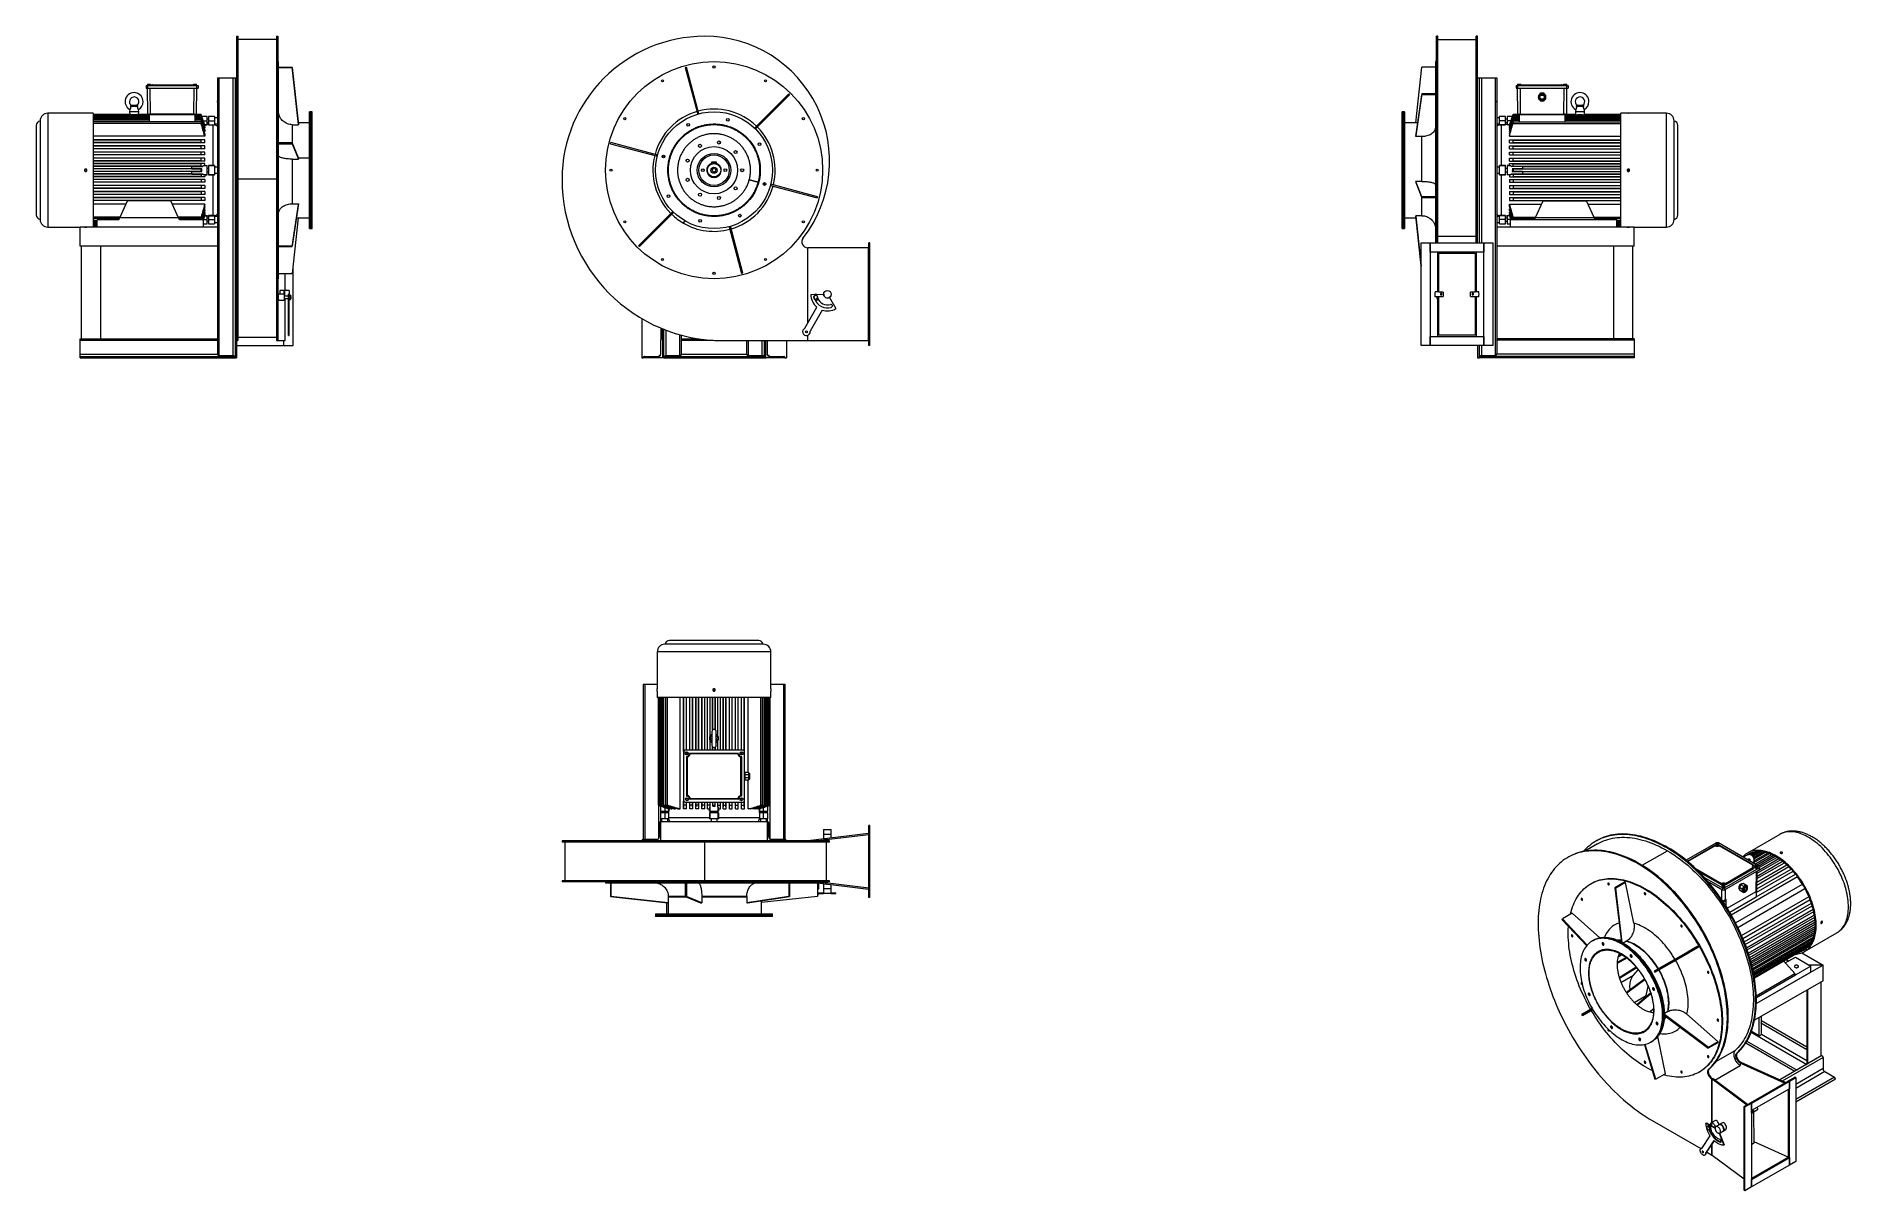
# Model space of a CAD drawing. Header units: millimetres. Extents: x 34 to 332, y 38 to 228.
import ezdxf

# ---------------------------------------------------------------- set-up
doc = ezdxf.new("R2010")
doc.units = ezdxf.units.MM

msp = doc.modelspace()

# ---------------------------------------------------------------- linework, layer by layer
at = {"color": 7, "linetype": 'Continuous', "lineweight": 15}
for p, q in [((66.85, 227.92), (67.05, 227.92)), ((66.85, 227.92), (66.85, 204.42)), ((67.05, 227.92), (67.05, 204.42)), ((73.4, 227.42), (67.05, 227.42)), ((73.4, 227.92), (73.6, 227.92)), ((73.4, 227.92), (73.4, 204.42)), ((73.6, 227.92), (73.6, 204.42)), ((264.33, 227.92), (264.13, 227.92)), ((264.13, 194.78), (264.13, 227.92)), ((264.33, 194.78), (264.33, 227.92)), ((264.33, 227.42), (270.68, 227.42)), ((270.88, 227.92), (270.68, 227.92)), ((270.68, 194.78), (270.68, 227.92)), ((270.88, 194.78), (270.88, 227.92)), ((73.75, 223.77), (73.6, 223.77)), ((73.75, 188.07), (73.75, 223.77)), ((264.13, 223.77), (263.98, 223.77)), ((263.98, 223.77), (263.98, 221.38)), ((63.7, 221.07), (63.7, 178.07)), ((63.7, 221.07), (63.95, 221.07)), ((63.95, 221.07), (63.95, 175.47)), ((63.95, 221.07), (66.2, 221.07)), ((66.2, 221.07), (66.2, 175.47)), ((66.2, 221.07), (66.6, 221.07)), ((66.6, 221.07), (66.6, 175.17)), ((66.6, 221.07), (66.85, 221.07)), ((73.75, 222.87), (76, 222.87)), ((73.75, 222.82), (76, 222.82)), ((76, 222.82), (76, 222.87)), ((77, 213.45), (76, 222.87)), ((76, 222.82), (77, 213.4)), ((140.61, 222.82), (140.81, 222.87)), ((140.61, 222.82), (142.67, 215.14)), ((142.87, 215.19), (140.81, 222.87)), ((260.76, 213.72), (261.73, 222.87)), ((263.98, 222.87), (261.73, 222.87)), ((263.98, 221.38), (263.98, 193.97)), ((270.88, 221.07), (271.13, 221.07)), ((271.13, 221.07), (271.13, 193.97)), ((271.13, 221.07), (271.53, 221.07)), ((271.53, 221.07), (273.78, 221.07)), ((273.78, 221.07), (273.78, 175.47)), ((273.78, 221.07), (274.03, 221.07)), ((274.03, 221.07), (274.03, 178.07)), ((51.95, 219.82), (51.95, 219.42)), ((51.95, 219.82), (52.2, 219.82)), ((51.95, 219.42), (52.2, 219.42)), ((52.2, 220.07), (52.2, 219.82)), ((52.2, 220.07), (52.2, 219.82)), ((52.2, 220.07), (52.7, 220.07)), ((52.2, 220.07), (52.2, 220.07)), ((52.2, 219.82), (52.2, 219.42)), ((52.2, 219.82), (60.25, 219.82)), ((52.2, 219.42), (60.25, 219.42)), ((52.24, 215.17), (52.2, 219.42)), ((52.6, 219.42), (52.64, 215.14)), ((52.7, 219.82), (52.7, 220.07)), ((52.7, 219.97), (53.04, 219.97)), ((52.95, 219.87), (52.95, 219.82)), ((53.01, 219.87), (52.95, 219.87)), ((53.01, 219.87), (53.01, 219.82)), ((59.44, 219.87), (53.01, 219.87)), ((53.04, 219.97), (59.41, 219.97)), ((59.41, 219.97), (59.75, 219.97)), ((59.44, 219.87), (59.44, 219.82)), ((59.5, 219.87), (59.44, 219.87)), ((59.5, 219.87), (59.5, 219.82)), ((59.75, 220.07), (59.75, 219.82)), ((59.75, 220.07), (60.25, 220.07)), ((59.81, 215.14), (59.85, 219.42)), ((60.25, 219.42), (60.21, 215.17)), ((60.25, 219.82), (60.25, 220.07)), ((60.25, 219.82), (60.25, 220.07)), ((60.25, 220.07), (60.25, 220.07)), ((60.25, 219.82), (60.25, 219.42)), ((60.25, 219.82), (60.5, 219.82)), ((60.25, 219.42), (60.5, 219.42)), ((60.5, 219.82), (60.5, 219.42)), ((157.62, 218.47), (152, 212.85)), ((152.14, 212.71), (157.76, 218.33)), ((157.62, 218.47), (157.76, 218.33)), ((261.73, 218.47), (260.73, 211.57)), ((260.73, 211.43), (261.73, 218.33)), ((261.73, 218.47), (261.73, 218.33)), ((263.98, 218.47), (261.73, 218.47)), ((263.98, 218.33), (261.73, 218.33)), ((277.23, 219.82), (277.23, 219.42)), ((277.23, 219.82), (277.48, 219.82)), ((277.23, 219.42), (277.48, 219.42)), ((277.48, 220.07), (277.48, 219.82)), ((277.48, 220.07), (277.73, 220.07)), ((277.48, 219.82), (277.48, 219.42)), ((277.48, 219.82), (285.53, 219.82)), ((277.48, 219.42), (285.53, 219.42)), ((277.52, 215.17), (277.48, 219.42)), ((277.73, 220.07), (277.98, 220.07)), ((277.88, 219.42), (277.92, 215.14)), ((277.98, 219.82), (277.98, 220.07)), ((277.98, 219.97), (277.98, 220.07)), ((277.98, 220.07), (277.98, 220.07)), ((277.98, 219.97), (278.32, 219.97)), ((278.29, 219.87), (278.23, 219.87)), ((278.23, 219.87), (278.23, 219.82)), ((278.29, 219.87), (278.29, 219.82)), ((284.72, 219.87), (278.29, 219.87)), ((278.32, 219.97), (284.69, 219.97)), ((281.24, 218.55), (280.88, 218.18)), ((280.88, 218.18), (280.88, 217.66)), ((281.76, 218.55), (281.24, 218.55)), ((282.13, 218.19), (281.76, 218.55)), ((282.13, 217.67), (282.13, 218.19)), ((284.69, 219.97), (285.03, 219.97)), ((284.72, 219.87), (284.72, 219.82)), ((284.78, 219.87), (284.72, 219.87)), ((284.78, 219.87), (284.78, 219.82)), ((285.03, 220.07), (285.03, 219.97)), ((285.03, 220.07), (285.04, 220.07)), ((285.04, 220.07), (285.04, 219.82)), ((285.04, 220.07), (285.29, 220.07)), ((285.09, 215.14), (285.13, 219.42)), ((285.29, 220.07), (285.54, 220.07)), ((285.53, 219.42), (285.49, 215.17)), ((285.53, 219.82), (285.53, 219.42)), ((285.53, 219.82), (285.78, 219.82)), ((285.53, 219.42), (285.78, 219.42)), ((285.54, 219.82), (285.54, 220.07)), ((285.78, 219.82), (285.78, 219.42)), ((41.84, 215.27), (35.79, 215.27)), ((42.03, 215.27), (42.08, 215.27)), ((43.29, 215.27), (42.24, 215.27)), ((43.29, 215.27), (43.29, 196.57)), ((49.27, 215.07), (43.29, 215.07)), ((49.3, 215.07), (43.29, 215.07)), ((49.65, 215.04), (43.29, 215.04)), ((52.48, 215.01), (43.29, 215.01)), ((52.48, 214.94), (43.29, 214.94)), ((52.48, 214.85), (43.29, 214.85)), ((49.29, 215.89), (49.25, 215.59)), ((49.25, 215.59), (50.75, 215.59)), ((49.25, 215.57), (49.27, 215.07)), ((49.25, 215.57), (50.75, 215.57)), ((49.3, 215.04), (49.3, 215.07)), ((50.57, 216.37), (49.43, 216.37)), ((49.59, 216.59), (50.41, 216.59)), ((49.6, 215.59), (49.6, 215.57)), ((52.44, 215.04), (50.35, 215.04)), ((50.4, 215.57), (50.4, 215.59)), ((50.7, 215.07), (50.7, 215.04)), ((52.41, 215.07), (50.7, 215.07)), ((50.75, 215.59), (50.71, 215.89)), ((50.73, 215.07), (50.75, 215.57)), ((52.41, 215.07), (50.73, 215.07)), ((52.26, 215.17), (52.24, 215.17)), ((52.39, 215.08), (52.48, 215.02)), ((59.98, 215.02), (52.48, 215.02)), ((52.48, 215.02), (52.48, 213.86)), ((59.81, 215.14), (52.64, 215.14)), ((59.98, 215.02), (60.07, 215.08)), ((59.98, 215.02), (59.98, 213.86)), ((61, 215.01), (59.98, 215.01)), ((61, 214.94), (59.98, 214.94)), ((61, 214.85), (59.98, 214.85)), ((61, 215.04), (60.02, 215.04)), ((61, 215.07), (60.05, 215.07)), ((61, 215.07), (60.05, 215.07)), ((60.21, 215.17), (60.19, 215.17)), ((61.12, 214.74), (61, 215.07)), ((61.13, 214.71), (61, 215.07)), ((61, 215.07), (61, 215.07)), ((61, 215.04), (61, 215.01)), ((61.26, 214.34), (61, 215.04)), ((61.6, 213.34), (61, 215.01)), ((61, 214.94), (61, 214.85)), ((61.6, 213.26), (61, 214.94)), ((61.6, 213.15), (61, 214.85)), ((63.7, 217.12), (63.7, 217.32)), ((79.05, 215.52), (78.85, 215.52)), ((78.85, 208.45), (78.85, 215.52)), ((79.25, 215.52), (79.05, 215.52)), ((79.05, 196.32), (79.05, 215.52)), ((79.05, 208.45), (79.05, 215.52)), ((79.25, 196.32), (79.25, 215.52)), ((258.68, 215.52), (258.48, 215.52)), ((258.48, 203.39), (258.48, 215.52)), ((258.88, 215.52), (258.68, 215.52)), ((258.68, 203.39), (258.68, 215.52)), ((258.68, 215.52), (258.68, 196.32)), ((258.88, 215.52), (258.88, 196.32)), ((274.03, 217.12), (274.03, 217.32)), ((276.13, 213.34), (276.73, 215.01)), ((276.13, 213.26), (276.73, 214.94)), ((276.13, 213.15), (276.73, 214.85)), ((276.47, 214.34), (276.73, 215.04)), ((276.6, 214.71), (276.73, 215.07)), ((276.73, 215.07), (276.61, 214.74)), ((277.68, 215.07), (276.73, 215.07)), ((276.73, 215.07), (276.73, 215.07)), ((276.73, 215.07), (277.69, 215.07)), ((276.73, 215.04), (276.73, 215.01)), ((276.73, 215.04), (277.72, 215.04)), ((276.73, 215.01), (277.75, 215.01)), ((276.73, 214.94), (276.73, 214.85)), ((276.73, 214.94), (277.75, 214.94)), ((276.73, 214.85), (277.75, 214.85)), ((277.54, 215.17), (277.52, 215.17)), ((277.75, 215.02), (277.66, 215.08)), ((285.25, 215.02), (277.75, 215.02)), ((277.75, 215.02), (277.75, 213.86)), ((277.92, 215.14), (285.09, 215.14)), ((280.88, 217.66), (281.25, 217.3)), ((281.25, 217.3), (281.77, 217.3)), ((281.77, 217.3), (282.13, 217.67)), ((285.34, 215.08), (285.25, 215.02)), ((285.25, 215.02), (285.25, 213.86)), ((285.25, 215.01), (294.44, 215.01)), ((285.25, 214.94), (294.44, 214.94)), ((285.25, 214.85), (294.44, 214.85)), ((285.29, 215.04), (287.39, 215.04)), ((285.32, 215.07), (287.03, 215.07)), ((287, 215.07), (285.33, 215.07)), ((285.49, 215.17), (285.47, 215.17)), ((287.02, 215.89), (286.98, 215.59)), ((286.98, 215.59), (287.73, 215.59)), ((286.98, 215.57), (287, 215.07)), ((286.98, 215.57), (287.73, 215.57)), ((287.03, 215.07), (287.03, 215.04)), ((288.3, 216.37), (287.16, 216.37)), ((287.33, 216.59), (287.38, 216.59)), ((287.33, 215.59), (287.33, 215.57)), ((287.38, 216.59), (288.14, 216.59)), ((287.73, 215.59), (288.48, 215.59)), ((287.73, 215.57), (288.48, 215.57)), ((288.08, 215.04), (294.44, 215.04)), ((288.13, 215.57), (288.13, 215.59)), ((288.43, 215.04), (288.43, 215.07)), ((288.43, 215.07), (294.44, 215.07)), ((288.48, 215.59), (288.45, 215.89)), ((288.46, 215.07), (288.48, 215.57)), ((294.44, 215.07), (288.46, 215.07)), ((295.49, 215.27), (294.44, 215.27)), ((294.44, 205.92), (294.44, 215.27)), ((295.69, 215.27), (295.7, 215.27)), ((301.94, 215.27), (295.89, 215.27)), ((33.91, 213.26), (33.91, 198.57)), ((34.54, 214.02), (34.54, 197.82)), ((52.48, 214.71), (43.29, 214.71)), ((52.48, 214.57), (43.29, 214.57)), ((52.48, 214.36), (43.29, 214.36)), ((52.48, 214.16), (43.29, 214.16)), ((52.48, 213.86), (43.29, 213.86)), ((61, 213.6), (43.29, 213.6)), ((59.98, 213.86), (52.48, 213.86)), ((61, 214.71), (59.98, 214.71)), ((61, 214.57), (59.98, 214.57)), ((61, 214.36), (59.98, 214.36)), ((61, 214.16), (59.98, 214.16)), ((61, 213.86), (59.98, 213.86)), ((61, 214.71), (61, 214.57)), ((61.6, 212.98), (61, 214.71)), ((61.6, 212.8), (61, 214.57)), ((61, 214.36), (61, 214.16)), ((61.6, 212.54), (61, 214.36)), ((61.6, 212.27), (61, 214.16)), ((61, 213.86), (61, 213.6)), ((61.6, 211.91), (61, 213.86)), ((61.98, 214.74), (61.12, 214.74)), ((61.13, 214.71), (61.12, 214.71)), ((61.59, 213.4), (61.38, 214.01)), ((61.38, 214.01), (61.98, 214.01)), ((61.6, 212.27), (61.49, 212.27)), ((61.6, 212.8), (61.52, 212.8)), ((61.6, 213.15), (61.54, 213.15)), ((61.6, 213.34), (61.57, 213.34)), ((61.6, 213.38), (61.59, 213.4)), ((61.59, 213.4), (61.98, 213.4)), ((61.6, 213.34), (61.6, 213.38)), ((61.98, 213.38), (61.6, 213.38)), ((61.6, 213.26), (61.6, 213.15)), ((61.6, 212.98), (61.6, 212.8)), ((61.6, 212.54), (61.6, 212.27)), ((61.6, 211.91), (61.6, 211.51)), ((61.98, 214.01), (61.98, 214.74)), ((62.23, 214.31), (61.98, 214.31)), ((61.98, 213.4), (61.98, 214.01)), ((61.98, 213.77), (62.23, 213.77)), ((62.23, 213.42), (61.98, 213.42)), ((61.98, 213.38), (61.98, 213.4)), ((63.23, 214.74), (62.23, 214.74)), ((62.23, 214.74), (62.23, 214.01)), ((62.23, 214.01), (63.23, 214.01)), ((62.23, 214.01), (62.23, 213.4)), ((62.23, 213.4), (63.23, 213.4)), ((62.23, 213.4), (62.23, 213.38)), ((62.23, 213.38), (62.98, 213.38)), ((62.98, 206.67), (62.98, 213.38)), ((62.98, 213.38), (63.23, 213.35)), ((63.23, 214.74), (63.23, 214.01)), ((63.7, 214.53), (63.23, 214.53)), ((63.23, 214.01), (63.23, 213.4)), ((63.23, 213.53), (63.7, 213.53)), ((63.23, 213.4), (63.23, 213.35)), ((76, 213.4), (77, 213.4)), ((76.05, 210.33), (76.05, 213.4)), ((78.85, 213.72), (76.97, 213.72)), ((77, 213.4), (77, 213.45)), ((261.04, 213.72), (258.88, 213.72)), ((274.5, 214.53), (274.03, 214.53)), ((274.03, 213.53), (274.5, 213.53)), ((275.5, 214.74), (274.5, 214.74)), ((274.5, 214.01), (274.5, 214.74)), ((275.5, 214.01), (274.5, 214.01)), ((274.5, 213.4), (274.5, 214.01)), ((274.5, 213.35), (274.5, 213.4)), ((275.5, 213.4), (274.5, 213.4)), ((274.5, 213.35), (274.75, 213.38)), ((274.75, 213.38), (274.75, 206.67)), ((274.75, 213.38), (275.5, 213.38)), ((275.5, 214.01), (275.5, 214.74)), ((275.75, 214.31), (275.5, 214.31)), ((275.5, 213.4), (275.5, 214.01)), ((275.5, 213.77), (275.75, 213.77)), ((275.75, 213.42), (275.5, 213.42)), ((275.5, 213.38), (275.5, 213.4)), ((276.61, 214.74), (275.75, 214.74)), ((275.75, 214.74), (275.75, 214.01)), ((276.35, 214.01), (275.75, 214.01)), ((275.75, 214.01), (275.75, 213.4)), ((275.75, 213.4), (275.75, 213.38)), ((276.14, 213.4), (275.75, 213.4)), ((276.13, 213.38), (275.75, 213.38)), ((276.13, 212.98), (276.73, 214.71)), ((276.13, 212.8), (276.73, 214.57)), ((276.13, 212.54), (276.73, 214.36)), ((276.13, 212.27), (276.73, 214.16)), ((276.13, 211.91), (276.73, 213.86)), ((276.14, 213.4), (276.13, 213.38)), ((276.13, 213.38), (276.13, 213.34)), ((276.13, 213.34), (276.16, 213.34)), ((276.13, 213.26), (276.13, 213.15)), ((276.13, 213.15), (276.19, 213.15)), ((276.13, 212.98), (276.13, 212.8)), ((276.13, 212.8), (276.21, 212.8)), ((276.13, 212.54), (276.13, 212.27)), ((276.13, 212.27), (276.24, 212.27)), ((276.13, 211.91), (276.13, 211.51)), ((276.35, 214.01), (276.14, 213.4)), ((276.6, 214.71), (276.61, 214.71)), ((276.73, 214.71), (276.73, 214.57)), ((276.73, 214.71), (277.75, 214.71)), ((276.73, 214.57), (277.75, 214.57)), ((276.73, 214.36), (276.73, 214.16)), ((276.73, 214.36), (277.75, 214.36)), ((276.73, 214.16), (277.75, 214.16)), ((276.73, 213.86), (276.73, 213.6)), ((276.73, 213.86), (277.75, 213.86)), ((276.73, 213.6), (294.44, 213.6)), ((277.75, 213.86), (285.25, 213.86)), ((285.25, 214.71), (294.44, 214.71)), ((285.25, 214.57), (294.44, 214.57)), ((285.25, 214.36), (294.44, 214.36)), ((285.25, 214.16), (294.44, 214.16)), ((285.25, 213.86), (294.44, 213.86)), ((303.19, 197.82), (303.19, 214.02)), ((303.82, 198.57), (303.82, 213.26)), ((61.6, 211.51), (43.29, 211.51)), ((61.6, 210.91), (43.29, 210.91)), ((61, 210.88), (43.29, 210.88)), ((61, 210.45), (43.29, 210.45)), ((61.6, 210.43), (43.29, 210.43)), ((61.6, 209.91), (43.29, 209.91)), ((61, 209.88), (43.29, 209.88)), ((61, 209.45), (43.29, 209.45)), ((61.6, 209.43), (43.29, 209.43)), ((61.6, 208.9), (43.29, 208.9)), ((61, 208.88), (43.29, 208.88)), ((61, 210.45), (61, 210.88)), ((61.6, 210.43), (61, 210.45)), ((61.6, 209.91), (61, 209.88)), ((61, 209.45), (61, 209.88)), ((61.6, 209.43), (61, 209.45)), ((61.6, 208.9), (61, 208.88)), ((61, 208.46), (61, 208.88)), ((61.6, 210.43), (61.6, 210.91)), ((61.6, 209.43), (61.6, 209.91)), ((61.6, 208.43), (61.6, 208.9)), ((73.75, 210.46), (76, 210.46)), ((73.75, 210.27), (76, 210.27)), ((76, 210.27), (76, 210.46)), ((77, 207.94), (76, 210.46)), ((76, 210.27), (77, 207.74)), ((128.35, 210.27), (128.4, 210.46)), ((128.35, 210.27), (136.03, 208.21)), ((136.08, 208.4), (128.4, 210.46)), ((260.73, 211.57), (260.73, 211.43)), ((261.73, 211.43), (260.73, 211.43)), ((261.68, 211.43), (261.68, 204.09)), ((276.13, 211.51), (294.44, 211.51)), ((276.13, 210.43), (276.13, 210.91)), ((276.13, 210.91), (294.44, 210.91)), ((276.13, 210.43), (276.73, 210.45)), ((276.13, 210.43), (294.44, 210.43)), ((276.13, 209.43), (276.13, 209.91)), ((276.13, 209.91), (276.73, 209.88)), ((276.13, 209.91), (294.44, 209.91)), ((276.13, 209.43), (276.73, 209.45)), ((276.13, 209.43), (294.44, 209.43)), ((276.13, 208.43), (276.13, 208.9)), ((276.13, 208.9), (276.73, 208.88)), ((276.13, 208.9), (294.44, 208.9)), ((276.73, 210.45), (276.73, 210.88)), ((276.73, 210.88), (294.44, 210.88)), ((276.73, 210.45), (294.44, 210.45)), ((276.73, 209.45), (276.73, 209.88)), ((276.73, 209.88), (294.44, 209.88)), ((276.73, 209.45), (294.44, 209.45)), ((276.73, 208.46), (276.73, 208.88)), ((276.73, 208.88), (294.44, 208.88)), ((42.1, 206.11), (42.1, 205.73)), ((61, 208.46), (43.29, 208.46)), ((61.6, 208.43), (43.29, 208.43)), ((61.6, 207.9), (43.29, 207.9)), ((61, 207.88), (43.29, 207.88)), ((61, 207.46), (43.29, 207.46)), ((61.6, 207.43), (43.29, 207.43)), ((61.6, 207), (43.29, 207)), ((61, 206.97), (43.29, 206.97)), ((61, 206.56), (43.29, 206.56)), ((59.48, 206.54), (43.29, 206.54)), ((59.48, 206.15), (43.29, 206.15)), ((61, 206.12), (43.29, 206.12)), ((59.48, 206.55), (61.26, 206.55)), ((59.48, 206.13), (59.48, 206.55)), ((59.48, 206.13), (61.13, 206.13)), ((61.6, 208.43), (61, 208.46)), ((61.6, 207.9), (61, 207.88)), ((61, 207.46), (61, 207.88)), ((61.6, 207.43), (61, 207.46)), ((61.6, 207), (61, 206.97)), ((61, 206.56), (61, 206.97)), ((61.26, 206.55), (61, 206.56)), ((61.13, 206.13), (61, 206.12)), ((61, 205.71), (61, 206.12)), ((61.98, 206.62), (61.36, 206.62)), ((61.38, 206.62), (61.59, 206.67)), ((61.59, 206.67), (61.6, 206.67)), ((61.59, 206.67), (61.98, 206.67)), ((61.6, 207.43), (61.6, 207.9)), ((61.6, 206.67), (61.6, 207)), ((61.6, 206.67), (61.98, 206.67)), ((61.98, 206.62), (61.98, 206.67)), ((61.98, 206.67), (61.98, 206.67)), ((61.98, 205.22), (61.98, 206.62)), ((62.23, 206.19), (61.98, 206.19)), ((62.23, 206.67), (63.23, 206.67)), ((62.23, 206.67), (62.23, 206.62)), ((62.98, 206.67), (62.23, 206.67)), ((62.23, 206.67), (62.23, 206.67)), ((63.23, 206.62), (62.23, 206.62)), ((62.23, 206.62), (62.23, 205.22)), ((63.23, 206.67), (62.98, 206.67)), ((63.23, 206.67), (63.23, 206.62)), ((63.23, 206.67), (63.23, 206.67)), ((63.23, 206.62), (63.23, 205.22)), ((63.7, 206.42), (63.23, 206.42)), ((76, 207.74), (77, 207.74)), ((76.05, 200.4), (76.05, 207.74)), ((77, 207.95), (78.85, 207.95)), ((77, 207.74), (77, 207.94)), ((77, 207.94), (78.85, 207.94)), ((78.85, 196.32), (78.85, 208.45)), ((79.05, 196.32), (79.05, 208.45)), ((137.26, 208.09), (136.83, 208.2)), ((145, 207.31), (145.7, 207.31)), ((145, 207.07), (145, 207.31)), ((145.7, 207.31), (145.7, 207.07)), ((274.5, 206.42), (274.03, 206.42)), ((275.5, 206.67), (274.5, 206.67)), ((274.5, 206.62), (274.5, 206.67)), ((274.75, 206.67), (274.5, 206.67)), ((274.5, 206.67), (274.5, 206.67)), ((275.5, 206.62), (274.5, 206.62)), ((274.5, 205.22), (274.5, 206.62)), ((275.5, 206.67), (274.75, 206.67)), ((275.5, 206.62), (275.5, 206.67)), ((275.5, 206.67), (275.5, 206.67)), ((275.5, 205.22), (275.5, 206.62)), ((275.75, 206.19), (275.5, 206.19)), ((276.14, 206.67), (275.75, 206.67)), ((275.75, 206.67), (275.75, 206.62)), ((275.75, 206.67), (276.13, 206.67)), ((275.75, 206.67), (275.75, 206.67)), ((276.37, 206.62), (275.75, 206.62)), ((275.75, 206.62), (275.75, 205.22)), ((276.13, 208.43), (276.73, 208.46)), ((276.13, 208.43), (294.44, 208.43)), ((276.13, 207.43), (276.13, 207.9)), ((276.13, 207.9), (276.73, 207.88)), ((276.13, 207.9), (294.44, 207.9)), ((276.13, 207.43), (276.73, 207.46)), ((276.13, 207.43), (294.44, 207.43)), ((276.13, 206.67), (276.13, 207)), ((276.13, 207), (276.73, 206.97)), ((276.13, 207), (294.44, 207)), ((276.13, 206.67), (276.14, 206.67)), ((276.14, 206.67), (276.35, 206.62)), ((276.47, 206.55), (276.73, 206.56)), ((278.25, 206.55), (276.47, 206.55)), ((276.6, 206.13), (276.73, 206.12)), ((278.25, 206.13), (276.6, 206.13)), ((276.73, 208.46), (294.44, 208.46)), ((276.73, 207.46), (276.73, 207.88)), ((276.73, 207.88), (294.44, 207.88)), ((276.73, 207.46), (294.44, 207.46)), ((276.73, 206.56), (276.73, 206.97)), ((276.73, 206.97), (294.44, 206.97)), ((276.73, 206.56), (294.44, 206.56)), ((276.73, 206.12), (276.73, 205.71)), ((276.73, 206.12), (294.44, 206.12)), ((278.25, 206.55), (278.25, 206.13)), ((278.25, 206.54), (294.44, 206.54)), ((278.25, 206.15), (294.44, 206.15)), ((294.44, 196.57), (294.44, 205.92)), ((295.63, 206.11), (295.63, 205.73)), ((61, 205.71), (43.29, 205.71)), ((59.48, 205.69), (43.29, 205.69)), ((59.48, 205.3), (43.29, 205.3)), ((61, 205.27), (43.29, 205.27)), ((61, 204.86), (43.29, 204.86)), ((61.6, 204.84), (43.29, 204.84)), ((61.6, 204.4), (43.29, 204.4)), ((61, 204.38), (43.29, 204.38)), ((61, 203.96), (43.29, 203.96)), ((61.6, 203.93), (43.29, 203.93)), ((61.6, 203.4), (43.29, 203.4)), ((61, 203.38), (43.29, 203.38)), ((61, 202.96), (43.29, 202.96)), ((61.6, 202.93), (43.29, 202.93)), ((59.48, 205.71), (61.13, 205.71)), ((59.48, 205.28), (59.48, 205.71)), ((59.48, 205.28), (61.26, 205.28)), ((61.13, 205.71), (61, 205.71)), ((61.26, 205.28), (61, 205.27)), ((61, 205.27), (61, 204.86)), ((61.6, 204.84), (61, 204.86)), ((61.6, 204.4), (61, 204.38)), ((61, 204.38), (61, 203.96)), ((61.6, 203.93), (61, 203.96)), ((61.6, 203.4), (61, 203.38)), ((61, 203.38), (61, 202.96)), ((61.6, 202.93), (61, 202.96)), ((61.36, 205.22), (61.98, 205.22)), ((61.59, 205.17), (61.38, 205.22)), ((61.6, 205.16), (61.59, 205.17)), ((61.59, 205.17), (61.98, 205.17)), ((61.6, 205.16), (61.6, 204.84)), ((61.98, 205.16), (61.6, 205.16)), ((61.6, 204.4), (61.6, 203.93)), ((61.6, 203.4), (61.6, 202.93)), ((61.98, 205.65), (62.23, 205.65)), ((61.98, 205.17), (61.98, 205.22)), ((61.98, 205.16), (61.98, 205.17)), ((62.23, 205.22), (63.23, 205.22)), ((62.23, 205.22), (62.23, 205.17)), ((62.23, 205.17), (63.23, 205.17)), ((62.23, 205.17), (62.23, 205.16)), ((62.23, 205.16), (62.98, 205.16)), ((62.98, 198.46), (62.98, 205.16)), ((62.98, 205.16), (63.23, 205.16)), ((63.23, 205.42), (63.7, 205.42)), ((63.23, 205.22), (63.23, 205.17)), ((63.23, 205.17), (63.23, 205.16)), ((66.85, 204.42), (67.05, 204.42)), ((66.85, 204.42), (66.85, 181.55)), ((73.4, 204.42), (67.05, 204.42)), ((67.05, 204.42), (67.05, 177.92)), ((73.4, 204.42), (73.6, 204.42)), ((73.4, 204.42), (73.4, 177.92)), ((73.6, 204.42), (73.6, 177.92)), ((152.59, 203.95), (151.14, 204.35)), ((151.14, 204.34), (152.58, 203.94)), ((151.72, 204.19), (151.72, 204.18)), ((151.86, 204.15), (151.85, 204.14)), ((152.58, 203.94), (152.68, 203.92)), ((153.44, 203.75), (153.87, 203.63)), ((154.62, 203.43), (162.3, 201.38)), ((162.35, 201.57), (154.67, 203.63)), ((258.48, 196.32), (258.48, 203.39)), ((258.68, 196.32), (258.68, 203.39)), ((261.73, 201.57), (260.73, 204.09)), ((261.73, 204.09), (260.73, 204.09)), ((260.73, 204.09), (260.73, 203.9)), ((260.73, 203.9), (261.73, 201.38)), ((274.03, 205.42), (274.5, 205.42)), ((274.5, 205.22), (275.5, 205.22)), ((274.5, 205.17), (274.5, 205.22)), ((275.5, 205.17), (274.5, 205.17)), ((274.5, 205.16), (274.5, 205.17)), ((274.5, 205.16), (274.75, 205.16)), ((274.75, 205.16), (274.75, 198.46)), ((274.75, 205.16), (275.5, 205.16)), ((275.5, 205.65), (275.75, 205.65)), ((275.5, 205.17), (275.5, 205.22)), ((275.5, 205.16), (275.5, 205.17)), ((275.75, 205.22), (276.37, 205.22)), ((275.75, 205.22), (275.75, 205.17)), ((276.14, 205.17), (275.75, 205.17)), ((275.75, 205.17), (275.75, 205.16)), ((276.13, 205.16), (275.75, 205.16)), ((276.14, 205.17), (276.13, 205.16)), ((276.13, 205.16), (276.13, 204.84)), ((276.13, 204.84), (276.73, 204.86)), ((276.13, 204.84), (294.44, 204.84)), ((276.13, 204.4), (276.73, 204.38)), ((276.13, 204.4), (294.44, 204.4)), ((276.13, 204.4), (276.13, 203.93)), ((276.13, 203.93), (276.73, 203.96)), ((276.13, 203.93), (294.44, 203.93)), ((276.13, 203.4), (276.73, 203.38)), ((276.13, 203.4), (276.13, 202.93)), ((276.13, 203.4), (294.44, 203.4)), ((276.13, 202.93), (276.73, 202.96)), ((276.13, 202.93), (294.44, 202.93)), ((276.35, 205.22), (276.14, 205.17)), ((276.47, 205.28), (276.73, 205.27)), ((278.25, 205.28), (276.47, 205.28)), ((276.6, 205.71), (276.73, 205.71)), ((278.25, 205.71), (276.6, 205.71)), ((276.73, 205.71), (294.44, 205.71)), ((276.73, 205.27), (276.73, 204.86)), ((276.73, 205.27), (294.44, 205.27)), ((276.73, 204.86), (294.44, 204.86)), ((276.73, 204.38), (294.44, 204.38)), ((276.73, 204.38), (276.73, 203.96)), ((276.73, 203.96), (294.44, 203.96)), ((276.73, 203.38), (276.73, 202.96)), ((276.73, 203.38), (294.44, 203.38)), ((276.73, 202.96), (294.44, 202.96)), ((278.25, 205.71), (278.25, 205.28)), ((278.25, 205.69), (294.44, 205.69)), ((278.25, 205.3), (294.44, 205.3)), ((61.6, 202.41), (43.29, 202.41)), ((61, 202.38), (43.29, 202.38)), ((61, 201.95), (43.29, 201.95)), ((61.6, 201.93), (43.29, 201.93)), ((61.6, 201.41), (43.29, 201.41)), ((61, 201.38), (43.29, 201.38)), ((61, 200.95), (43.29, 200.95)), ((61.6, 200.92), (43.29, 200.92)), ((48.67, 200.32), (43.29, 200.32)), ((47.63, 198.1), (48.92, 200.87)), ((56.03, 200.87), (48.92, 200.87)), ((57.32, 198.1), (56.03, 200.87)), ((61.6, 200.32), (56.28, 200.32)), ((61.6, 202.41), (61, 202.38)), ((61, 202.38), (61, 201.95)), ((61.6, 201.93), (61, 201.95)), ((61.6, 201.41), (61, 201.38)), ((61, 201.38), (61, 200.95)), ((61.6, 199.92), (61, 197.97)), ((61.6, 202.41), (61.6, 201.93)), ((61.6, 201.41), (61.6, 200.92)), ((61.6, 199.92), (61.6, 200.32)), ((76, 200.4), (77, 200.4)), ((77, 200.4), (76, 193.51)), ((76, 193.37), (77, 200.26)), ((77, 200.26), (77, 200.4)), ((162.35, 201.57), (162.3, 201.38)), ((261.68, 201.5), (261.68, 198.43)), ((263.98, 201.57), (261.73, 201.57)), ((261.73, 201.57), (261.73, 201.38)), ((263.98, 201.38), (261.73, 201.38)), ((276.13, 202.41), (276.73, 202.38)), ((276.13, 202.41), (276.13, 201.93)), ((276.13, 202.41), (294.44, 202.41)), ((276.13, 201.93), (276.73, 201.95)), ((276.13, 201.93), (294.44, 201.93)), ((276.13, 201.41), (276.73, 201.38)), ((276.13, 201.41), (276.13, 200.92)), ((276.13, 201.41), (294.44, 201.41)), ((276.13, 200.92), (294.44, 200.92)), ((276.13, 200.32), (281.45, 200.32)), ((276.13, 199.92), (276.13, 200.32)), ((276.13, 199.92), (276.73, 197.97)), ((276.73, 202.38), (276.73, 201.95)), ((276.73, 202.38), (294.44, 202.38)), ((276.73, 201.95), (294.44, 201.95)), ((276.73, 201.38), (276.73, 200.95)), ((276.73, 201.38), (294.44, 201.38)), ((276.73, 200.95), (294.44, 200.95)), ((280.43, 198.14), (281.7, 200.87)), ((281.7, 200.87), (288.81, 200.87)), ((290.08, 198.14), (288.81, 200.87)), ((289.06, 200.32), (294.44, 200.32)), ((47.69, 198.23), (43.29, 198.23)), ((47.57, 197.97), (43.29, 197.97)), ((43.92, 197.67), (43.29, 197.67)), ((43.92, 197.48), (43.29, 197.48)), ((43.92, 197.26), (43.29, 197.26)), ((43.92, 197.13), (43.29, 197.13)), ((43.92, 196.98), (43.29, 196.98)), ((43.92, 196.57), (43.92, 197.77)), ((47.48, 197.77), (43.92, 197.77)), ((47.48, 197.77), (47.63, 198.1)), ((57.32, 198.1), (47.63, 198.1)), ((61, 198.23), (57.26, 198.23)), ((57.48, 197.77), (57.32, 198.1)), ((61, 197.97), (57.38, 197.97)), ((61.42, 197.77), (57.48, 197.77)), ((61, 197.97), (61, 198.23)), ((61.6, 199.57), (61.03, 197.77)), ((61.6, 199.29), (61.1, 197.77)), ((61.6, 199.04), (61.17, 197.77)), ((61.6, 198.85), (61.23, 197.77)), ((61.6, 198.68), (61.28, 197.77)), ((61.6, 198.57), (61.31, 197.77)), ((61.6, 198.5), (61.34, 197.77)), ((61.36, 197.77), (61.38, 197.83)), ((61.38, 197.83), (61.59, 198.43)), ((61.38, 197.83), (61.98, 197.83)), ((61.42, 196.57), (61.42, 197.77)), ((61.42, 197.09), (61.98, 197.09)), ((61.6, 199.57), (61.49, 199.57)), ((61.6, 199.04), (61.52, 199.04)), ((61.6, 198.68), (61.54, 198.68)), ((61.6, 198.5), (61.57, 198.5)), ((61.59, 198.43), (61.6, 198.46)), ((61.59, 198.43), (61.98, 198.43)), ((61.6, 199.29), (61.6, 199.57)), ((61.6, 198.85), (61.6, 199.04)), ((61.6, 198.57), (61.6, 198.68)), ((61.6, 198.46), (61.6, 198.5)), ((61.6, 198.46), (61.98, 198.46)), ((61.98, 198.43), (61.98, 198.46)), ((61.98, 197.83), (61.98, 198.43)), ((61.98, 198.42), (62.23, 198.42)), ((62.23, 198.06), (61.98, 198.06)), ((61.98, 197.09), (61.98, 197.83)), ((61.98, 197.52), (62.23, 197.52)), ((62.98, 198.46), (62.23, 198.46)), ((62.23, 198.46), (62.23, 198.43)), ((62.23, 198.43), (63.23, 198.43)), ((62.23, 198.43), (62.23, 197.83)), ((62.23, 197.83), (63.23, 197.83)), ((62.23, 197.83), (62.23, 197.09)), ((62.23, 197.09), (63.23, 197.09)), ((63.23, 198.49), (62.98, 198.46)), ((63.23, 198.49), (63.23, 198.43)), ((63.23, 198.43), (63.23, 197.83)), ((63.7, 198.3), (63.23, 198.3)), ((63.23, 197.83), (63.23, 197.09)), ((63.23, 197.3), (63.7, 197.3)), ((76.97, 198.12), (76, 188.97)), ((76.69, 198.12), (78.85, 198.12)), ((138.56, 199.13), (132.94, 193.51)), ((133.08, 193.37), (138.7, 198.99)), ((258.88, 198.12), (260.76, 198.12)), ((260.73, 198.43), (260.73, 198.38)), ((261.6, 190.19), (260.73, 198.43)), ((261.73, 198.43), (260.73, 198.43)), ((260.73, 198.38), (261.6, 190.14)), ((274.5, 198.3), (274.03, 198.3)), ((274.03, 197.3), (274.5, 197.3)), ((274.75, 198.46), (274.5, 198.49)), ((274.5, 198.43), (274.5, 198.49)), ((275.5, 198.43), (274.5, 198.43)), ((274.5, 197.83), (274.5, 198.43)), ((275.5, 197.83), (274.5, 197.83)), ((274.5, 197.09), (274.5, 197.83)), ((274.5, 197.09), (275.5, 197.09)), ((275.5, 198.46), (274.75, 198.46)), ((275.5, 198.43), (275.5, 198.46)), ((275.5, 197.83), (275.5, 198.43)), ((275.5, 198.42), (275.75, 198.42)), ((275.75, 198.06), (275.5, 198.06)), ((275.5, 197.09), (275.5, 197.83)), ((275.5, 197.52), (275.75, 197.52)), ((275.75, 198.46), (276.13, 198.46)), ((275.75, 198.46), (275.75, 198.43)), ((276.14, 198.43), (275.75, 198.43)), ((275.75, 198.43), (275.75, 197.83)), ((276.35, 197.83), (275.75, 197.83)), ((275.75, 197.83), (275.75, 197.09)), ((275.75, 197.09), (276.31, 197.09)), ((276.13, 199.57), (276.24, 199.57)), ((276.13, 199.29), (276.13, 199.57)), ((276.13, 199.57), (276.7, 197.77)), ((276.13, 199.29), (276.63, 197.77)), ((276.13, 199.04), (276.21, 199.04)), ((276.13, 198.85), (276.13, 199.04)), ((276.13, 199.04), (276.56, 197.77)), ((276.13, 198.85), (276.51, 197.77)), ((276.13, 198.68), (276.19, 198.68)), ((276.13, 198.57), (276.13, 198.68)), ((276.13, 198.68), (276.45, 197.77)), ((276.13, 198.57), (276.42, 197.77)), ((276.13, 198.5), (276.16, 198.5)), ((276.13, 198.46), (276.13, 198.5)), ((276.13, 198.5), (276.39, 197.77)), ((276.13, 198.46), (276.14, 198.43)), ((276.14, 198.43), (276.35, 197.83)), ((276.31, 196.57), (276.31, 197.77)), ((293.81, 197.77), (276.31, 197.77)), ((276.35, 197.83), (276.38, 197.77)), ((276.73, 197.97), (276.73, 198.23)), ((276.73, 198.23), (280.47, 198.23)), ((276.73, 197.97), (280.35, 197.97)), ((280.25, 197.77), (280.43, 198.14)), ((280.43, 198.14), (290.08, 198.14)), ((290.04, 198.23), (294.44, 198.23)), ((290.25, 197.77), (290.08, 198.14)), ((290.16, 197.97), (294.44, 197.97)), ((293.81, 196.57), (293.81, 197.77)), ((293.81, 197.67), (294.44, 197.67)), ((293.81, 197.48), (294.44, 197.48)), ((293.81, 197.26), (294.44, 197.26)), ((293.81, 197.13), (294.44, 197.13)), ((293.81, 196.98), (294.44, 196.98)), ((35.79, 196.57), (41.1, 196.57)), ((43.92, 196.57), (41.1, 196.57)), ((41.1, 193.42), (41.1, 196.57)), ((42.05, 196.57), (41.99, 196.57)), ((43.92, 196.9), (43.29, 196.9)), ((43.92, 196.83), (43.29, 196.83)), ((43.92, 196.79), (43.29, 196.79)), ((43.29, 196.77), (43.92, 196.77)), ((43.92, 196.77), (43.29, 196.77)), ((61.42, 196.57), (43.92, 196.57)), ((63.7, 196.57), (61.42, 196.57)), ((78.85, 196.32), (79.05, 196.32)), ((79.05, 196.32), (79.25, 196.32)), ((147.83, 196.64), (149.89, 188.97)), ((150.09, 189.02), (148.03, 196.7)), ((170.98, 193.97), (170.78, 193.97)), ((170.78, 177.12), (170.78, 193.97)), ((170.98, 177.12), (170.98, 193.97)), ((258.48, 196.32), (258.68, 196.32)), ((258.68, 196.32), (258.88, 196.32)), ((261.6, 177.12), (261.6, 193.97)), ((261.6, 193.97), (263.1, 193.97)), ((263.1, 192.47), (263.1, 193.97)), ((263.1, 193.97), (271.9, 193.97)), ((263.1, 193.97), (263.1, 177.12)), ((264.33, 194.78), (264.13, 194.78)), ((264.13, 193.97), (264.13, 194.78)), ((264.33, 195.09), (270.68, 195.09)), ((264.33, 193.97), (264.33, 194.78)), ((270.88, 194.78), (270.68, 194.78)), ((270.68, 193.97), (270.68, 194.78)), ((270.88, 193.97), (270.88, 194.78)), ((271.9, 193.97), (271.9, 192.47)), ((271.9, 177.12), (271.9, 193.97)), ((271.9, 193.97), (273.4, 193.97)), ((273.4, 193.97), (273.4, 177.12)), ((296.63, 196.57), (274.03, 196.57)), ((293.81, 196.9), (294.44, 196.9)), ((293.81, 196.83), (294.44, 196.83)), ((293.81, 196.79), (294.44, 196.79)), ((293.81, 196.77), (294.44, 196.77)), ((293.81, 196.77), (294.44, 196.77)), ((295.69, 196.57), (295.68, 196.57)), ((296.63, 196.57), (301.94, 196.57)), ((296.63, 193.42), (296.63, 196.57)), ((63.7, 193.42), (41.1, 193.42)), ((41.35, 178.22), (41.35, 193.42)), ((44.5, 178.22), (44.5, 193.42)), ((73.75, 193.51), (76, 193.51)), ((73.75, 193.37), (76, 193.37)), ((76, 193.37), (76, 193.51)), ((133.08, 193.37), (132.94, 193.51)), ((160.77, 193.17), (160.78, 193.17)), ((160.77, 193.17), (160.79, 193.17)), ((170.76, 193.17), (160.78, 193.17)), ((160.78, 193.17), (160.78, 193.17)), ((170.76, 177.92), (170.76, 193.17)), ((170.78, 193.17), (170.76, 193.17)), ((271.9, 192.47), (263.1, 192.47)), ((264.33, 185.92), (264.33, 192.47)), ((264.5, 192.29), (270.5, 192.29)), ((264.5, 185.91), (264.5, 192.29)), ((265.13, 192.47), (265.13, 192.29)), ((265.28, 192.47), (265.28, 192.29)), ((269.38, 192.29), (269.38, 192.47)), ((269.63, 192.29), (269.63, 192.47)), ((270.5, 192.29), (270.5, 185.91)), ((270.68, 192.47), (270.68, 185.92)), ((296.63, 193.42), (274.03, 193.42)), ((293.23, 193.42), (293.23, 178.22)), ((296.38, 193.42), (296.38, 178.22)), ((73.6, 188.07), (73.75, 188.07)), ((73.75, 188.97), (76, 188.97)), ((74.83, 186.17), (74.83, 188.97)), ((76.13, 177.12), (76.13, 190.14)), ((150.09, 189.02), (149.89, 188.97)), ((74.7, 185.54), (73.76, 185.54)), ((74.67, 186.17), (74, 186.17)), ((74.67, 185.54), (74.67, 186.17)), ((74.73, 185.92), (74.67, 185.92)), ((74.7, 185.04), (74.7, 185.54)), ((75.38, 185.24), (74.7, 185.24)), ((74.7, 184.54), (74.7, 185.04)), ((75.48, 186.17), (74.73, 186.17)), ((74.73, 186.17), (74.73, 185.24)), ((75.48, 185.54), (75.38, 185.54)), ((75.38, 185.51), (75.38, 185.54)), ((75.48, 185.51), (75.38, 185.51)), ((75.38, 183.43), (75.38, 185.51)), ((75.48, 186.17), (75.48, 185.54)), ((75.48, 185.51), (75.48, 185.54)), ((75.48, 183.43), (75.48, 185.51)), ((75.51, 185.37), (75.48, 185.37)), ((75.51, 185.25), (75.51, 185.4)), ((75.51, 185.4), (75.73, 185.4)), ((75.51, 185.11), (75.51, 185.25)), ((75.51, 185.11), (75.73, 185.11)), ((75.51, 184.94), (75.51, 185.11)), ((75.73, 185.4), (75.76, 185.25)), ((75.75, 185.37), (75.73, 185.4)), ((75.76, 185.37), (75.76, 185.38)), ((75.76, 185.25), (75.76, 185.37)), ((75.76, 184.94), (75.76, 185.25)), ((161.25, 185.51), (163.37, 185.54)), ((161.94, 185.4), (161.82, 185.25)), ((162.31, 185.33), (162.12, 185.36)), ((164.32, 185), (165.4, 183.18)), ((264.5, 185.92), (263.91, 185.92)), ((263.91, 185.17), (264.5, 185.17)), ((263.93, 185.94), (263.93, 185.94)), ((263.93, 185.14), (263.93, 185.14)), ((264.22, 185.11), (264.22, 185.17)), ((264.22, 184.84), (264.22, 185.11)), ((264.25, 185.1), (264.25, 185.17)), ((264.25, 184.88), (264.25, 185.1)), ((264.33, 178.62), (264.33, 185.17)), ((264.5, 185.91), (264.5, 185.9)), ((265.25, 185.9), (264.5, 185.9)), ((264.5, 185.18), (265.25, 185.18)), ((264.5, 185.18), (264.5, 185.18)), ((264.5, 178.79), (264.5, 185.18)), ((265.03, 185.54), (265.02, 185.57)), ((265.25, 185.9), (265.25, 185.18)), ((269.75, 185.18), (269.75, 185.9)), ((270.5, 185.9), (269.75, 185.9)), ((269.75, 185.18), (270.5, 185.18)), ((271.09, 185.92), (270.5, 185.92)), ((270.5, 185.9), (270.5, 185.91)), ((270.5, 185.18), (270.5, 185.18)), ((270.5, 185.18), (270.5, 178.79)), ((270.5, 185.17), (271.09, 185.17)), ((270.68, 185.17), (270.68, 178.62)), ((271.08, 185.94), (271.08, 185.94)), ((271.08, 185.14), (271.08, 185.14)), ((73.76, 184.54), (74.7, 184.54)), ((74.7, 184.84), (75.38, 184.84)), ((74.83, 177.92), (74.83, 184.84)), ((75.48, 183.43), (75.38, 183.43)), ((75.38, 179.95), (75.38, 183.43)), ((75.48, 184.72), (75.51, 184.72)), ((75.48, 179.95), (75.48, 183.43)), ((75.51, 184.76), (75.51, 184.94)), ((75.51, 184.76), (75.73, 184.76)), ((75.51, 184.72), (75.51, 184.76)), ((75.51, 184.69), (75.51, 184.72)), ((75.51, 184.69), (75.73, 184.69)), ((75.73, 184.76), (75.76, 184.72)), ((75.74, 184.7), (75.73, 184.69)), ((75.76, 184.72), (75.76, 184.94)), ((75.76, 184.71), (75.76, 184.72)), ((75.76, 184.72), (75.76, 184.72)), ((160.28, 179.95), (162.24, 183.43)), ((163.11, 182.94), (161.15, 179.46)), ((161.82, 184.76), (162, 184.72)), ((162.19, 184.69), (162.31, 184.83)), ((264.17, 184.84), (264.22, 184.84)), ((264.22, 184.84), (264.25, 184.88)), ((66.85, 181.55), (66.85, 175.07)), ((75.48, 179.95), (75.38, 179.95)), ((75.38, 178.75), (75.38, 179.95)), ((75.48, 178.75), (75.48, 179.95)), ((133.45, 181.55), (133.45, 175.07)), ((136.6, 179.98), (136.6, 178.07)), ((136.85, 178.22), (136.85, 179.88)), ((137.1, 175.17), (137.1, 179.78)), ((41.1, 178.22), (63.7, 178.22)), ((41.1, 177.97), (41.1, 178.22)), ((41.1, 175.72), (41.1, 177.97)), ((63.7, 177.97), (63.7, 175.72)), ((66.85, 177.92), (67.05, 177.92)), ((66.85, 177.12), (74.63, 177.12)), ((73.4, 178.42), (67.05, 178.42)), ((73.4, 177.92), (73.6, 177.92)), ((73.6, 177.92), (73.6, 177.92)), ((73.6, 177.92), (74.83, 177.92)), ((74.63, 177.12), (74.63, 177.92)), ((74.63, 177.12), (76.13, 177.12)), ((75.38, 178.75), (75.48, 178.75)), ((136.55, 178.02), (136.6, 178.07)), ((136.6, 177.97), (136.55, 178.02)), ((136.6, 175.72), (136.6, 177.97)), ((136.85, 178.22), (136.85, 175.07)), ((140, 178.07), (140, 178.82)), ((140, 178.22), (142.87, 178.22)), ((140, 175.72), (140, 177.97)), ((146.85, 177.92), (160.77, 177.92)), ((150.7, 177.92), (150.7, 175.72)), ((153.6, 177.92), (153.6, 175.17)), ((153.85, 175.07), (153.85, 177.92)), ((154.1, 177.92), (154.1, 175.72)), ((157.25, 177.92), (157.25, 175.07)), ((160.78, 177.92), (160.77, 177.92)), ((160.78, 177.92), (170.76, 177.92)), ((170.78, 177.92), (170.76, 177.92)), ((170.98, 177.12), (170.78, 177.12)), ((263.1, 177.12), (261.6, 177.12)), ((263.1, 177.12), (263.1, 178.62)), ((263.1, 178.62), (271.9, 178.62)), ((271.9, 177.12), (263.1, 177.12)), ((270.5, 178.79), (264.5, 178.79)), ((270.5, 178.79), (264.5, 178.79)), ((264.5, 178.79), (264.5, 178.79)), ((270.5, 178.79), (270.5, 178.79)), ((270.88, 177.12), (270.88, 175.07)), ((271.13, 177.12), (271.13, 175.17)), ((271.9, 178.62), (271.9, 177.12)), ((273.4, 177.12), (271.9, 177.12)), ((296.63, 178.22), (274.03, 178.22)), ((274.03, 177.97), (274.03, 175.72)), ((296.63, 178.22), (296.63, 177.97)), ((296.63, 177.97), (296.63, 175.72)), ((41.1, 175.32), (41.1, 175.72)), ((41.1, 175.32), (66.6, 175.32)), ((41.1, 175.07), (41.1, 175.32)), ((41.1, 175.07), (66.6, 175.07)), ((63.95, 175.47), (66.2, 175.47)), ((66.6, 175.07), (66.85, 175.07)), ((133.45, 175.07), (133.7, 175.07)), ((133.65, 175.12), (133.9, 175.37)), ((133.7, 175.07), (133.65, 175.12)), ((136.85, 175.07), (133.7, 175.07)), ((133.9, 175.37), (133.95, 175.32)), ((133.95, 175.32), (136.2, 175.32)), ((136.2, 175.32), (136.6, 175.72)), ((137.1, 175.07), (136.85, 175.07)), ((137.1, 175.32), (153.6, 175.32)), ((137.1, 175.07), (153.6, 175.07)), ((137.5, 175.47), (139.75, 175.47)), ((150.95, 175.47), (153.2, 175.47)), ((153.6, 175.07), (153.85, 175.07)), ((157, 175.07), (153.85, 175.07)), ((154.1, 175.72), (154.5, 175.32)), ((154.5, 175.32), (156.75, 175.32)), ((156.75, 175.32), (156.8, 175.37)), ((156.8, 175.37), (157.05, 175.12)), ((157.05, 175.12), (157, 175.07)), ((157, 175.07), (157.25, 175.07)), ((270.88, 175.07), (271.13, 175.07)), ((296.63, 175.32), (271.13, 175.32)), ((296.63, 175.07), (271.13, 175.07)), ((271.53, 175.47), (273.78, 175.47)), ((296.63, 175.72), (296.63, 175.32)), ((296.63, 175.32), (296.63, 175.07)), ((152.69, 128.66), (138.01, 128.66)), ((136, 126.78), (136, 120.73)), ((153.45, 128.03), (137.25, 128.03)), ((154.7, 120.73), (154.7, 126.78)), ((133.7, 121.47), (133.7, 95.97)), ((133.7, 121.47), (133.95, 121.47)), ((133.95, 121.47), (136, 121.47)), ((136, 120.33), (136, 119.28)), ((145.16, 120.47), (145.54, 120.47)), ((154.7, 121.47), (156.75, 121.47)), ((154.7, 119.28), (154.7, 120.33)), ((156.75, 121.47), (157, 121.47)), ((157, 121.47), (157, 95.97)), ((154.7, 119.28), (136, 119.28)), ((136.2, 119.28), (136.2, 101.57)), ((136.2, 101.57), (136.2, 119.28)), ((136.22, 101.57), (136.22, 119.28)), ((136.26, 101.57), (136.26, 119.28)), ((136.33, 101.57), (136.33, 119.28)), ((136.41, 101.57), (136.41, 119.28)), ((136.56, 101.57), (136.56, 119.28)), ((136.69, 101.57), (136.69, 119.28)), ((136.91, 101.57), (136.91, 119.28)), ((137.1, 101.57), (137.1, 119.28)), ((137.4, 101.57), (137.4, 119.28)), ((137.67, 101.57), (137.67, 119.28)), ((139.76, 100.97), (139.76, 119.28)), ((140.35, 110.43), (140.35, 119.28)), ((140.38, 110.5), (140.38, 119.28)), ((140.81, 110.62), (140.81, 119.28)), ((140.84, 110.62), (140.84, 119.28)), ((141.36, 110.62), (141.36, 119.28)), ((141.38, 110.62), (141.38, 119.28)), ((141.81, 110.62), (141.81, 119.28)), ((141.84, 110.62), (141.84, 119.28)), ((142.36, 110.62), (142.36, 119.28)), ((142.39, 110.62), (142.39, 119.28)), ((142.81, 110.62), (142.81, 119.28)), ((142.83, 110.62), (142.83, 119.28)), ((143.36, 110.62), (143.36, 119.28)), ((143.39, 110.62), (143.39, 119.28)), ((143.81, 110.62), (143.81, 119.28)), ((143.83, 110.62), (143.83, 119.28)), ((144.27, 110.62), (144.27, 119.28)), ((144.29, 110.62), (144.29, 119.28)), ((144.71, 112.95), (144.71, 119.28)), ((144.73, 112.99), (144.73, 119.28)), ((145.12, 113.96), (145.12, 119.28)), ((145.15, 113.98), (145.15, 119.28)), ((145.55, 113.98), (145.55, 119.28)), ((145.58, 113.96), (145.58, 119.28)), ((145.97, 112.99), (145.97, 119.28)), ((145.99, 112.95), (145.99, 119.28)), ((146.41, 110.62), (146.41, 119.28)), ((146.43, 110.62), (146.43, 119.28)), ((146.87, 110.62), (146.87, 119.28)), ((146.89, 110.62), (146.89, 119.28)), ((147.31, 110.62), (147.31, 119.28)), ((147.34, 110.62), (147.34, 119.28)), ((147.87, 110.62), (147.87, 119.28)), ((147.89, 110.62), (147.89, 119.28)), ((148.31, 110.62), (148.31, 119.28)), ((148.34, 110.62), (148.34, 119.28)), ((148.86, 110.62), (148.86, 119.28)), ((148.89, 110.62), (148.89, 119.28)), ((149.32, 110.62), (149.32, 119.28)), ((149.34, 110.62), (149.34, 119.28)), ((149.86, 110.62), (149.86, 119.28)), ((149.89, 110.62), (149.89, 119.28)), ((150.32, 110.5), (150.32, 119.28)), ((150.35, 110.43), (150.35, 119.28)), ((150.94, 106.97), (150.94, 119.28)), ((153.03, 101.57), (153.03, 119.28)), ((153.3, 101.57), (153.3, 119.28)), ((153.6, 101.57), (153.6, 119.28)), ((153.79, 101.57), (153.79, 119.28)), ((154.01, 101.57), (154.01, 119.28)), ((154.14, 101.57), (154.14, 119.28)), ((154.29, 101.57), (154.29, 119.28)), ((154.37, 101.57), (154.37, 119.28)), ((154.44, 101.57), (154.44, 119.28)), ((154.48, 101.57), (154.48, 119.28)), ((154.5, 101.57), (154.5, 119.28)), ((154.5, 101.57), (154.5, 119.28)), ((145, 113.69), (145, 111.44)), ((145.7, 111.44), (145.7, 113.69)), ((150.11, 110.62), (140.59, 110.62)), ((144.71, 110.62), (144.71, 112.19)), ((144.73, 110.62), (144.73, 112.15)), ((145.12, 110.62), (145.12, 111.18)), ((145.15, 110.62), (145.15, 111.16)), ((145.55, 110.62), (145.55, 111.16)), ((145.58, 110.62), (145.58, 111.18)), ((145.97, 110.62), (145.97, 112.15)), ((145.99, 110.62), (145.99, 112.19)), ((140.34, 110.37), (140.34, 102.32)), ((140.78, 110.23), (140.72, 110.12)), ((140.72, 110.12), (140.77, 110.01)), ((140.77, 110.01), (140.9, 110.01)), ((140.91, 110.22), (140.78, 110.23)), ((140.85, 103.13), (140.85, 109.55)), ((140.9, 110.01), (140.97, 110.11)), ((140.97, 110.11), (140.91, 110.22)), ((140.95, 109.53), (140.95, 103.16)), ((141.4, 110.12), (149.28, 110.12)), ((149.26, 110.02), (141.43, 110.02)), ((149.75, 103.16), (149.75, 109.52)), ((149.83, 110.23), (149.76, 110.13)), ((149.76, 110.13), (149.82, 110.02)), ((149.82, 110.02), (149.95, 110.01)), ((149.95, 110.23), (149.83, 110.23)), ((149.85, 109.55), (149.85, 103.13)), ((150.01, 110.12), (149.95, 110.23)), ((149.95, 110.01), (150.01, 110.12)), ((150.36, 102.32), (150.36, 110.37)), ((150.39, 106.84), (150.36, 106.84)), ((150.36, 105.84), (150.39, 105.84)), ((151.04, 106.97), (150.39, 106.97)), ((150.39, 106.97), (150.39, 106.96)), ((151.04, 106.96), (150.39, 106.96)), ((150.39, 106.96), (150.39, 106.6)), ((151.04, 106.6), (150.39, 106.6)), ((150.39, 106.6), (150.39, 106.08)), ((151.04, 106.08), (150.39, 106.08)), ((150.39, 106.08), (150.39, 105.71)), ((151.04, 105.71), (150.39, 105.71)), ((150.94, 100.97), (150.94, 105.71)), ((151.04, 106.97), (151.04, 106.96)), ((151.04, 106.96), (151.04, 106.6)), ((151.06, 106.92), (151.04, 106.92)), ((151.04, 106.6), (151.04, 106.08)), ((151.04, 106.08), (151.04, 105.71)), ((151.04, 105.77), (151.06, 105.77)), ((151.19, 106.79), (151.19, 105.89)), ((136.2, 101.57), (136.52, 101.45)), ((136.56, 101.44), (136.2, 101.57)), ((136.2, 101.57), (136.2, 101.57)), ((136.22, 101.57), (136.26, 101.57)), ((136.93, 101.31), (136.22, 101.57)), ((137.93, 100.97), (136.26, 101.57)), ((138, 100.97), (136.33, 101.57)), ((136.33, 101.57), (136.41, 101.57)), ((138.12, 100.97), (136.41, 101.57)), ((136.52, 101.45), (136.52, 100.59)), ((138.28, 100.97), (136.56, 101.57)), ((136.56, 101.57), (136.69, 101.57)), ((136.56, 101.45), (136.56, 101.44)), ((138.47, 100.97), (136.69, 101.57)), ((138.72, 100.97), (136.91, 101.57)), ((136.91, 101.57), (137.1, 101.57)), ((139, 100.97), (137.1, 101.57)), ((139.36, 100.97), (137.4, 101.57)), ((137.4, 101.57), (137.67, 101.57)), ((140.35, 100.97), (140.35, 102.25)), ((140.38, 101.57), (140.38, 102.19)), ((140.81, 101.57), (140.38, 101.57)), ((140.59, 102.07), (150.11, 102.07)), ((140.84, 102.68), (140.77, 102.57)), ((140.77, 102.57), (140.83, 102.46)), ((140.81, 101.57), (140.81, 102.07)), ((140.84, 100.97), (140.81, 101.57)), ((140.83, 102.46), (140.96, 102.46)), ((140.97, 102.68), (140.84, 102.68)), ((140.84, 100.97), (140.84, 102.07)), ((140.96, 102.46), (141.02, 102.57)), ((141.02, 102.57), (140.97, 102.68)), ((141.36, 100.97), (141.36, 102.07)), ((141.36, 100.97), (141.38, 101.57)), ((141.38, 101.57), (141.38, 102.07)), ((141.81, 101.57), (141.38, 101.57)), ((149.3, 102.57), (141.42, 102.57)), ((141.45, 102.67), (149.27, 102.67)), ((141.81, 101.57), (141.81, 102.07)), ((141.84, 100.97), (141.81, 101.57)), ((141.84, 100.97), (141.84, 102.07)), ((142.36, 100.97), (142.36, 102.07)), ((142.36, 100.97), (142.39, 101.57)), ((142.39, 101.57), (142.39, 102.07)), ((142.81, 101.57), (142.39, 101.57)), ((142.81, 101.57), (142.81, 102.07)), ((142.83, 100.97), (142.81, 101.57)), ((142.83, 100.97), (142.83, 102.07)), ((143.36, 100.97), (143.36, 102.07)), ((143.36, 100.97), (143.39, 101.57)), ((143.39, 101.57), (143.39, 102.07)), ((143.81, 101.57), (143.39, 101.57)), ((143.81, 101.57), (143.81, 102.07)), ((143.83, 100.97), (143.81, 101.57)), ((143.83, 100.97), (143.83, 102.07)), ((144.27, 100.97), (144.27, 102.07)), ((144.27, 100.97), (144.29, 101.57)), ((144.29, 101.57), (144.29, 102.07)), ((144.71, 101.57), (144.29, 101.57)), ((144.71, 101.57), (144.71, 102.07)), ((144.72, 101.31), (144.71, 101.57)), ((144.72, 101.31), (144.72, 102.07)), ((145.14, 101.44), (145.14, 102.07)), ((145.14, 101.44), (145.15, 101.57)), ((145.15, 101.57), (145.15, 102.07)), ((145.15, 101.57), (145.55, 101.57)), ((145.55, 101.57), (145.55, 102.07)), ((145.56, 101.44), (145.55, 101.57)), ((145.56, 101.44), (145.56, 102.07)), ((145.98, 101.31), (145.98, 102.07)), ((145.98, 101.31), (145.99, 101.57)), ((145.99, 101.57), (145.99, 102.07)), ((145.99, 101.57), (146.41, 101.57)), ((146.41, 101.57), (146.41, 102.07)), ((146.43, 100.97), (146.41, 101.57)), ((146.43, 100.97), (146.43, 102.07)), ((146.87, 100.97), (146.87, 102.07)), ((146.87, 100.97), (146.89, 101.57)), ((146.89, 101.57), (146.89, 102.07)), ((146.89, 101.57), (147.31, 101.57)), ((147.31, 101.57), (147.31, 102.07)), ((147.34, 100.97), (147.31, 101.57)), ((147.34, 100.97), (147.34, 102.07)), ((147.87, 100.97), (147.87, 102.07)), ((147.87, 100.97), (147.89, 101.57)), ((147.89, 101.57), (147.89, 102.07)), ((147.89, 101.57), (148.31, 101.57)), ((148.31, 101.57), (148.31, 102.07)), ((148.34, 100.97), (148.31, 101.57)), ((148.34, 100.97), (148.34, 102.07)), ((148.86, 100.97), (148.86, 102.07)), ((148.86, 100.97), (148.89, 101.57)), ((148.89, 101.57), (148.89, 102.07)), ((148.89, 101.57), (149.32, 101.57)), ((149.32, 101.57), (149.32, 102.07)), ((149.34, 100.97), (149.32, 101.57)), ((149.34, 100.97), (149.34, 102.07)), ((149.79, 102.68), (149.72, 102.57)), ((149.72, 102.57), (149.78, 102.46)), ((149.78, 102.46), (149.91, 102.46)), ((149.91, 102.67), (149.79, 102.68)), ((149.86, 100.97), (149.86, 102.07)), ((149.86, 100.97), (149.89, 101.57)), ((149.89, 101.57), (149.89, 102.07)), ((149.89, 101.57), (150.32, 101.57)), ((149.97, 102.56), (149.91, 102.67)), ((149.91, 102.46), (149.97, 102.56)), ((150.32, 101.57), (150.32, 102.19)), ((150.35, 100.97), (150.35, 102.25)), ((151.34, 100.97), (153.3, 101.57)), ((151.7, 100.97), (153.6, 101.57)), ((151.98, 100.97), (153.79, 101.57)), ((152.23, 100.97), (154.01, 101.57)), ((152.42, 100.97), (154.14, 101.57)), ((152.58, 100.97), (154.29, 101.57)), ((152.7, 100.97), (154.37, 101.57)), ((152.77, 100.97), (154.44, 101.57)), ((153.3, 101.57), (153.03, 101.57)), ((153.79, 101.57), (153.6, 101.57)), ((153.77, 101.31), (154.48, 101.57)), ((154.14, 101.57), (154.01, 101.57)), ((154.14, 101.44), (154.5, 101.57)), ((154.14, 101.45), (154.14, 101.44)), ((154.18, 101.45), (154.5, 101.57)), ((154.18, 100.59), (154.18, 101.45)), ((154.37, 101.57), (154.29, 101.57)), ((154.48, 101.57), (154.44, 101.57)), ((154.5, 101.57), (154.5, 101.57)), ((136.35, 98.62), (136.35, 96.37)), ((136.52, 100.59), (137.26, 100.59)), ((136.52, 100.34), (136.52, 99.34)), ((137.26, 100.34), (136.52, 100.34)), ((137.26, 99.34), (136.52, 99.34)), ((136.6, 100.34), (136.6, 100.59)), ((136.6, 98.87), (136.6, 99.34)), ((154.1, 98.87), (136.6, 98.87)), ((136.6, 95.72), (136.6, 98.87)), ((136.73, 99.34), (136.73, 98.87)), ((136.96, 100.59), (136.96, 100.34)), ((137.26, 101.19), (137.87, 100.97)), ((137.26, 101.19), (137.26, 100.59)), ((137.26, 100.59), (137.87, 100.59)), ((137.26, 100.34), (137.26, 99.34)), ((137.87, 100.34), (137.26, 100.34)), ((137.87, 99.34), (137.26, 99.34)), ((137.49, 100.34), (137.49, 100.59)), ((137.73, 98.87), (137.73, 99.34)), ((137.85, 100.59), (137.85, 100.34)), ((137.87, 100.97), (137.89, 100.97)), ((137.87, 100.97), (137.87, 100.59)), ((137.87, 100.59), (137.89, 100.59)), ((137.87, 100.34), (137.87, 99.34)), ((137.89, 100.34), (137.87, 100.34)), ((137.92, 99.34), (137.87, 99.34)), ((137.89, 100.97), (137.89, 100.59)), ((137.89, 100.97), (137.93, 100.97)), ((137.89, 99.59), (137.89, 100.34)), ((137.89, 99.59), (144.6, 99.59)), ((137.92, 99.34), (137.89, 99.59)), ((137.93, 100.97), (137.93, 100.99)), ((138, 100.97), (138.12, 100.97)), ((138.12, 100.97), (138.12, 101.03)), ((138.28, 100.97), (138.47, 100.97)), ((138.47, 100.97), (138.47, 101.05)), ((138.72, 100.97), (139, 100.97)), ((139, 100.97), (139, 101.08)), ((139.36, 100.97), (139.76, 100.97)), ((140.84, 100.97), (140.35, 100.97)), ((141.84, 100.97), (141.36, 100.97)), ((142.83, 100.97), (142.36, 100.97)), ((143.83, 100.97), (143.36, 100.97)), ((144.27, 100.97), (144.6, 100.97)), ((144.6, 99.59), (144.59, 99.34)), ((144.6, 99.34), (144.59, 99.34)), ((144.6, 100.97), (144.65, 101.19)), ((144.6, 100.97), (144.6, 100.97)), ((144.6, 100.97), (144.6, 100.59)), ((144.6, 100.59), (144.6, 100.97)), ((144.6, 100.59), (144.65, 100.59)), ((144.6, 100.59), (144.6, 100.59)), ((144.6, 100.34), (144.6, 99.34)), ((144.65, 100.34), (144.6, 100.34)), ((144.6, 100.34), (144.6, 99.59)), ((144.6, 100.34), (144.6, 100.34)), ((144.65, 99.34), (144.6, 99.34)), ((144.65, 101.2), (144.65, 100.59)), ((144.65, 100.59), (146.05, 100.59)), ((144.65, 100.34), (144.65, 99.34)), ((146.05, 100.34), (144.65, 100.34)), ((146.05, 99.34), (144.65, 99.34)), ((144.85, 99.34), (144.85, 98.87)), ((145.08, 100.59), (145.08, 100.34)), ((145.62, 100.34), (145.62, 100.59)), ((145.85, 98.87), (145.85, 99.34)), ((146.05, 100.59), (146.05, 101.2)), ((146.05, 101.19), (146.1, 100.97)), ((146.05, 100.59), (146.1, 100.59)), ((146.05, 99.34), (146.05, 100.34)), ((146.1, 100.34), (146.05, 100.34)), ((146.1, 99.34), (146.05, 99.34)), ((146.1, 100.97), (146.43, 100.97)), ((146.1, 100.97), (146.1, 100.97)), ((146.1, 100.97), (146.1, 100.59)), ((146.1, 100.97), (146.1, 100.59)), ((146.1, 100.59), (146.1, 100.59)), ((146.1, 100.34), (146.1, 99.34)), ((146.1, 99.59), (146.1, 100.34)), ((146.1, 100.34), (146.1, 100.34)), ((146.1, 99.59), (152.81, 99.59)), ((146.11, 99.34), (146.1, 99.59)), ((146.11, 99.34), (146.1, 99.34)), ((146.87, 100.97), (147.34, 100.97)), ((147.87, 100.97), (148.34, 100.97)), ((148.86, 100.97), (149.34, 100.97)), ((149.86, 100.97), (150.35, 100.97)), ((151.34, 100.97), (150.94, 100.97)), ((151.7, 100.97), (151.7, 101.08)), ((151.98, 100.97), (151.7, 100.97)), ((152.23, 100.97), (152.23, 101.05)), ((152.42, 100.97), (152.23, 100.97)), ((152.58, 100.97), (152.58, 101.03)), ((152.7, 100.97), (152.58, 100.97)), ((152.77, 100.97), (152.77, 100.99)), ((152.81, 100.97), (152.77, 100.97)), ((152.81, 99.59), (152.78, 99.34)), ((152.83, 99.34), (152.78, 99.34)), ((152.81, 100.59), (152.81, 100.97)), ((152.81, 100.97), (152.83, 100.97)), ((152.81, 100.59), (152.83, 100.59)), ((152.81, 100.34), (152.81, 99.59)), ((152.83, 100.34), (152.81, 100.34)), ((152.83, 100.97), (153.44, 101.19)), ((152.83, 100.97), (152.83, 100.59)), ((152.83, 100.59), (153.44, 100.59)), ((152.83, 100.34), (152.83, 99.34)), ((153.44, 100.34), (152.83, 100.34)), ((153.44, 99.34), (152.83, 99.34)), ((152.85, 100.34), (152.85, 100.59)), ((152.97, 99.34), (152.97, 98.87)), ((153.21, 100.59), (153.21, 100.34)), ((153.44, 101.19), (153.44, 100.59)), ((153.44, 100.59), (154.18, 100.59)), ((153.44, 100.34), (153.44, 99.34)), ((154.18, 100.34), (153.44, 100.34)), ((154.18, 99.34), (153.44, 99.34)), ((153.74, 100.34), (153.74, 100.59)), ((153.97, 98.87), (153.97, 99.34)), ((154.1, 100.59), (154.1, 100.34)), ((154.1, 99.34), (154.1, 98.87)), ((154.1, 98.87), (154.1, 95.72)), ((154.18, 99.34), (154.18, 100.34)), ((154.35, 96.37), (154.35, 98.62)), ((120.35, 95.72), (120.35, 95.52)), ((143.85, 95.72), (120.35, 95.72)), ((143.85, 95.52), (120.35, 95.52)), ((120.85, 89.17), (120.85, 95.52)), ((135.95, 95.97), (133.7, 95.97)), ((143.85, 95.72), (143.85, 95.52)), ((164.35, 95.72), (143.85, 95.72)), ((143.85, 89.17), (143.85, 95.52)), ((164.35, 95.52), (143.85, 95.52)), ((157, 95.97), (154.75, 95.97)), ((170.76, 96.94), (160.78, 95.72)), ((170.78, 96.74), (162.42, 95.72)), ((163.37, 97.59), (163.37, 96.84)), ((163.37, 97.59), (164.62, 97.59)), ((163.37, 96.84), (164.62, 96.84)), ((163.37, 96.79), (163.37, 96.04)), ((164.62, 96.79), (163.37, 96.79)), ((163.62, 96.84), (163.62, 96.79)), ((163.62, 96.07), (163.62, 96.07)), ((163.85, 89.17), (163.85, 95.52)), ((164.35, 95.52), (164.35, 95.72)), ((164.37, 96.79), (164.37, 96.84)), ((164.62, 96.84), (164.62, 97.59)), ((164.62, 96.19), (164.62, 96.79)), ((170.76, 96.94), (170.78, 96.79)), ((170.78, 96.74), (170.78, 98.24)), ((170.98, 98.24), (170.78, 98.24)), ((170.78, 87.94), (170.78, 96.74)), ((170.98, 96.74), (170.78, 96.74)), ((170.98, 96.74), (170.98, 98.24)), ((170.98, 87.94), (170.98, 96.74)), ((290.49, 95.76), (290.35, 95.68)), ((320.59, 96.8), (315.29, 93.73)), ((285.86, 93.08), (285.72, 93)), ((290.6, 95.24), (288.52, 94.04)), ((302.24, 94.59), (302.1, 94.51)), ((310.08, 95.37), (305.18, 92.54)), ((309.91, 94.94), (305.42, 92.34)), ((309.95, 94.92), (305.45, 92.33)), ((310.04, 95.29), (310.04, 95.09)), ((310.21, 95.34), (310.17, 95.27)), ((310.17, 95.27), (310.26, 95.22)), ((310.33, 95.36), (310.21, 95.34)), ((310.21, 95.34), (310.21, 95.25)), ((310.26, 95.22), (310.38, 95.24)), ((310.41, 95.31), (310.33, 95.36)), ((310.33, 95.36), (310.33, 95.23)), ((310.38, 95.24), (310.41, 95.31)), ((316.82, 91.73), (310.48, 95.38)), ((310.54, 95.09), (310.54, 95.29)), ((316.17, 91.73), (310.64, 94.93)), ((316.24, 91.73), (310.68, 94.94)), ((315.45, 92.52), (315.65, 92.64)), ((315.63, 93.46), (316.45, 93.94)), ((315.81, 93.43), (316.75, 93.98)), ((316.01, 93.33), (317.16, 93.99)), ((316.14, 93.21), (317.46, 93.97)), ((316.27, 92.99), (317.87, 93.91)), ((316.31, 92.15), (318.87, 93.63)), ((316.34, 92.8), (318.16, 93.85)), ((316.36, 92.45), (318.57, 93.73)), ((316.49, 91.92), (319.21, 93.49)), ((316.75, 93.93), (316.75, 93.98)), ((316.75, 91.76), (319.5, 93.35)), ((316.84, 90.4), (320.71, 92.63)), ((316.85, 90.77), (320.42, 92.83)), ((317.05, 91.59), (319.82, 93.19)), ((317.27, 91.38), (320.11, 93.02)), ((317.46, 93.93), (317.46, 93.97)), ((318.17, 93.81), (318.16, 93.85)), ((318.87, 93.59), (318.87, 93.63)), ((319.51, 93.31), (319.5, 93.35)), ((320.11, 92.98), (320.11, 93.02)), ((320.71, 92.59), (320.71, 92.63)), ((297.61, 91.92), (297.46, 91.84)), ((307.22, 90.69), (310.93, 88.55)), ((308.1, 89.78), (311.15, 88.02)), ((311.51, 88.02), (317.2, 91.3)), ((311.51, 87.69), (317.2, 90.98)), ((311.67, 88.73), (316.17, 91.33)), ((316.26, 91.22), (311.72, 88.6)), ((311.72, 88.56), (316.26, 91.18)), ((312.59, 83.6), (323.47, 89.88)), ((316.26, 91.22), (316.26, 91.18)), ((316.27, 91.63), (316.27, 91.59)), ((316.28, 91.61), (316.28, 91.65)), ((316.28, 91.21), (316.28, 91.25)), ((316.44, 91.6), (316.44, 91.4)), ((316.61, 91.65), (316.57, 91.58)), ((316.57, 91.58), (316.66, 91.53)), ((316.73, 91.67), (316.61, 91.65)), ((316.61, 91.65), (316.61, 91.56)), ((316.66, 91.53), (316.78, 91.55)), ((316.67, 87.23), (322.76, 90.75)), ((316.67, 86.52), (323.17, 90.27)), ((316.82, 91.62), (316.73, 91.67)), ((316.73, 91.67), (316.73, 91.54)), ((316.78, 91.55), (316.82, 91.62)), ((316.8, 87.82), (322.46, 91.08)), ((316.8, 87.55), (316.85, 90.78)), ((316.81, 88.47), (322.06, 91.5)), ((316.82, 88.93), (321.76, 91.78)), ((316.83, 89.53), (321.35, 92.13)), ((316.84, 89.94), (321.05, 92.37)), ((317.2, 91.51), (316.91, 91.67)), ((316.94, 91.4), (316.94, 91.6)), ((317.2, 91.3), (317.2, 90.98)), ((317.27, 91.08), (317.27, 91.41)), ((321.35, 92.09), (321.35, 92.13)), ((322.06, 91.45), (322.06, 91.5)), ((322.77, 90.71), (322.76, 90.75)), ((323.47, 89.83), (323.47, 89.88)), ((120.35, 89.17), (120.35, 88.97)), ((143.85, 89.17), (120.35, 89.17)), ((143.85, 88.97), (120.35, 88.97)), ((127.5, 88.97), (127.5, 88.82)), ((127.5, 88.82), (154.27, 88.82)), ((128.35, 88.82), (128.35, 86.57)), ((128.35, 86.57), (128.4, 86.57)), ((128.35, 86.57), (137.76, 85.57)), ((128.4, 88.82), (128.4, 86.57)), ((137.82, 85.57), (128.4, 86.57)), ((137.82, 86.57), (137.82, 85.57)), ((137.82, 86.52), (137.82, 83.72)), ((137.82, 86.52), (137.82, 83.72)), ((137.82, 86.52), (140.74, 86.52)), ((140.74, 86.52), (137.82, 86.52)), ((140.61, 88.82), (140.61, 86.57)), ((140.61, 86.57), (140.81, 86.57)), ((140.61, 86.57), (143.14, 85.57)), ((140.81, 88.82), (140.81, 86.57)), ((143.33, 85.57), (140.81, 86.57)), ((143.33, 86.57), (143.33, 85.57)), ((143.33, 86.52), (150.72, 86.52)), ((143.85, 89.17), (143.85, 88.97)), ((164.35, 89.17), (143.85, 89.17)), ((164.35, 88.97), (143.85, 88.97)), ((157.62, 86.57), (150.72, 85.57)), ((150.72, 86.57), (150.72, 85.57)), ((150.87, 85.57), (157.76, 86.57)), ((162.35, 86.57), (153.15, 85.59)), ((154.27, 88.82), (163.2, 88.82)), ((157.62, 88.82), (157.62, 86.57)), ((157.62, 86.57), (157.76, 86.57)), ((157.76, 88.82), (157.76, 86.57)), ((162.35, 88.82), (162.35, 86.57)), ((170.76, 87.74), (162.35, 88.77)), ((162.35, 87.87), (162.56, 87.87)), ((162.35, 87.19), (163.37, 87.19)), ((162.35, 87.09), (163.37, 87.09)), ((162.35, 87.06), (162.37, 87.06)), ((162.37, 86.81), (162.35, 86.81)), ((162.37, 87.06), (162.43, 87.06)), ((162.37, 86.81), (162.39, 86.81)), ((162.39, 87.06), (162.39, 87.09)), ((162.39, 86.81), (162.41, 86.82)), ((162.43, 87.06), (162.43, 86.84)), ((162.56, 87.87), (162.56, 88.75)), ((163.2, 88.82), (163.2, 88.97)), ((170.78, 87.94), (163.2, 88.87)), ((170.78, 87.94), (163.2, 88.87)), ((163.37, 88.65), (163.37, 87.9)), ((163.37, 87.9), (164.62, 87.9)), ((163.37, 87.84), (163.37, 87.09)), ((163.99, 87.84), (163.37, 87.84)), ((163.99, 87.09), (163.37, 87.09)), ((163.62, 88.82), (163.62, 88.82)), ((163.62, 88.62), (163.62, 88.62)), ((163.62, 87.9), (163.62, 87.84)), ((164.62, 87.84), (163.99, 87.84)), ((164.62, 87.09), (163.99, 87.09)), ((164.35, 88.97), (164.35, 89.17)), ((164.37, 88.73), (164.37, 88.73)), ((164.37, 87.84), (164.37, 87.9)), ((164.62, 87.9), (164.62, 88.49)), ((164.62, 87.09), (164.62, 87.84)), ((164.62, 87.19), (165.4, 87.19)), ((164.62, 87.09), (165.4, 87.09)), ((165.4, 87.09), (165.4, 87.19)), ((170.78, 87.9), (170.76, 87.74)), ((170.98, 87.94), (170.78, 87.94)), ((170.78, 86.44), (170.78, 87.94)), ((170.98, 86.44), (170.98, 87.94)), ((289.6, 88.72), (289.5, 88.66)), ((292.53, 88.56), (292.55, 88.56)), ((295.07, 88.93), (293.48, 88.02)), ((293.48, 88.02), (293.62, 87.98)), ((293.48, 88.02), (294.53, 79.11)), ((295.21, 88.9), (293.62, 87.98)), ((294.67, 79.04), (293.62, 87.98)), ((295.21, 88.9), (295.07, 88.93)), ((296.58, 82.19), (295.21, 88.9)), ((298.53, 86.96), (298.54, 86.95)), ((308.7, 89.11), (311.15, 87.69)), ((310.93, 88.59), (310.93, 88.55)), ((311.02, 88.59), (311.02, 88.55)), ((311.02, 88.55), (311.08, 88.57)), ((311.07, 88.53), (311.07, 88.33)), ((311.15, 88.02), (311.15, 87.69)), ((311.24, 88.58), (311.2, 88.51)), ((311.2, 88.51), (311.29, 88.46)), ((311.36, 88.6), (311.24, 88.58)), ((311.24, 88.58), (311.24, 88.49)), ((311.29, 88.46), (311.41, 88.48)), ((311.44, 88.55), (311.36, 88.6)), ((311.36, 88.6), (311.36, 88.47)), ((311.41, 88.48), (311.44, 88.55)), ((311.51, 88.02), (311.51, 87.69)), ((311.57, 88.33), (311.57, 88.53)), ((311.63, 88.59), (311.63, 88.55)), ((311.72, 88.6), (311.72, 88.56)), ((311.94, 84.69), (316.68, 87.43)), ((312.34, 84.02), (316.67, 86.52)), ((313.3, 82.28), (324.3, 88.63)), ((313.68, 81.52), (324.72, 87.9)), ((313.91, 87.79), (313.93, 87.78)), ((314.19, 88.5), (313.93, 88.05)), ((314.39, 87.79), (313.93, 88.05)), ((313.93, 88.05), (313.93, 87.63)), ((314.39, 87.37), (313.93, 87.63)), ((314.55, 88.72), (314.19, 88.5)), ((314.65, 88.24), (314.19, 88.5)), ((314.31, 80.16), (325.39, 86.56)), ((314.65, 88.24), (314.39, 87.79)), ((314.39, 87.79), (314.39, 87.37)), ((314.39, 87.37), (314.65, 87.22)), ((314.43, 88.65), (314.42, 88.65)), ((314.54, 87.34), (314.56, 87.33)), ((315.01, 88.45), (314.55, 88.72)), ((314.81, 88.57), (314.55, 88.72)), ((315.01, 88.45), (314.65, 88.24)), ((314.65, 87.22), (314.79, 87.3)), ((315.27, 88.31), (314.81, 88.57)), ((315.27, 88.31), (315.01, 88.45)), ((315.14, 88.32), (315.12, 88.33)), ((315.27, 88.14), (315.27, 88.31)), ((316.67, 87.42), (316.67, 86.52)), ((325.35, 86.58), (325.39, 86.56)), ((135.75, 83.72), (135.75, 83.52)), ((135.75, 83.72), (136.09, 83.72)), ((136.09, 83.72), (154.95, 83.72)), ((137.55, 85.59), (137.55, 83.72)), ((137.76, 85.57), (137.82, 85.57)), ((143.14, 85.57), (143.33, 85.57)), ((150.72, 85.57), (150.87, 85.57)), ((153.15, 83.72), (153.15, 85.9)), ((154.95, 83.52), (154.95, 83.72)), ((170.98, 86.44), (170.78, 86.44)), ((286.43, 83.83), (284.84, 82.91)), ((290.98, 79.8), (286.43, 83.83)), ((288.15, 86.03), (288.16, 86.02)), ((311.71, 86.1), (311.22, 85.81)), ((311.31, 85.67), (311.71, 85.9)), ((311.79, 84.94), (311.79, 86)), ((314.5, 79.7), (325.58, 86.1)), ((314.73, 79.12), (325.79, 85.51)), ((314.89, 78.71), (325.93, 85.08)), ((315.09, 78.18), (326.08, 84.52)), ((315.22, 77.8), (326.18, 84.12)), ((315.39, 77.3), (326.28, 83.59)), ((325.75, 85.53), (325.79, 85.51)), ((326.05, 84.54), (326.08, 84.52)), ((326.24, 83.61), (326.28, 83.59)), ((135.75, 83.52), (135.75, 83.32)), ((154.95, 83.52), (135.75, 83.52)), ((135.75, 83.52), (136.09, 83.52)), ((154.95, 83.32), (135.75, 83.32)), ((136.09, 83.52), (154.95, 83.52)), ((154.95, 83.32), (154.95, 83.52)), ((284.8, 82.77), (284.84, 82.91)), ((284.8, 82.77), (288.83, 78.5)), ((288.91, 78.6), (284.84, 82.91)), ((304.52, 81.65), (304.53, 81.64)), ((315.5, 76.96), (326.34, 83.21)), ((315.62, 76.57), (326.39, 82.79)), ((315.71, 76.26), (326.41, 82.44)), ((315.8, 75.93), (326.43, 82.07)), ((315.88, 75.64), (326.43, 81.74)), ((315.96, 75.35), (326.41, 81.38)), ((316.02, 75.08), (326.39, 81.06)), ((316.09, 74.78), (326.34, 80.7)), ((324.64, 77.54), (329.94, 80.6)), ((326.3, 80.72), (326.34, 80.7)), ((326.35, 82.81), (326.39, 82.79)), ((326.38, 81.41), (326.41, 81.38)), ((326.39, 82.09), (326.43, 82.07)), ((286.54, 80.04), (286.56, 80.03)), ((289.87, 79.35), (289.73, 79.27)), ((290.01, 79.43), (289.87, 79.35)), ((290.86, 77.6), (290.87, 77.61)), ((295.4, 79.26), (294.85, 78.94)), ((303.44, 76.1), (307.19, 78.27)), ((307.09, 78.44), (305.5, 77.52)), ((307.19, 78.27), (305.6, 77.35)), ((307.19, 78.27), (307.09, 78.44)), ((316.15, 74.54), (326.28, 80.39)), ((316.21, 74.22), (326.18, 79.97)), ((316.26, 74.01), (326.08, 79.68)), ((316.31, 73.75), (325.93, 79.3)), ((316.34, 73.58), (325.79, 79.03)), ((316.38, 73.38), (325.58, 78.69)), ((316.4, 73.25), (325.39, 78.44)), ((325.54, 78.71), (325.58, 78.69)), ((325.89, 79.33), (325.93, 79.3)), ((326.14, 80), (326.18, 79.97)), ((295.32, 76.55), (293.83, 75.77)), ((295.45, 76.45), (293.83, 75.6)), ((294.48, 77.1), (294.04, 76.84)), ((296.96, 75), (294.19, 73.25)), ((297.05, 74.88), (294.24, 73.11)), ((305.5, 77.52), (299.92, 74.3)), ((300.02, 74.13), (305.6, 77.35)), ((305.5, 77.52), (305.6, 77.35)), ((327.69, 75.32), (316.73, 68.99)), ((325.69, 75.16), (316.73, 69.98)), ((321.18, 76.01), (323.47, 77.33)), ((323.05, 73.94), (321.18, 76.01)), ((321.49, 75.67), (323.15, 76.63)), ((321.54, 76.22), (321.99, 75.96)), ((321.54, 76.22), (321.99, 75.96)), ((321.61, 76.26), (322.06, 76)), ((323.15, 76.63), (325.69, 75.16)), ((323.47, 77.33), (323.47, 77.33)), ((324.21, 77.33), (327.69, 75.32)), ((327.69, 75.32), (325.4, 75.32)), ((325.69, 74.18), (325.69, 75.16)), ((327.69, 72.75), (327.69, 75.32)), ((298.34, 73.02), (295.35, 70.81)), ((298.4, 72.9), (295.42, 70.7)), ((296.54, 73.67), (297.32, 74.55)), ((298.63, 70.33), (298.93, 71.82)), ((299.92, 74.3), (300.02, 74.13)), ((300.73, 74.53), (300.02, 74.13)), ((308.91, 74.05), (308.92, 74.04)), ((327.69, 72.75), (316.43, 66.25)), ((316.72, 70.28), (323.05, 73.94)), ((325.69, 74.18), (316.73, 69)), ((316.73, 69.98), (323.18, 73.7)), ((323.18, 73.7), (323.05, 73.94)), ((327.34, 72.55), (327.34, 60.34)), ((299.35, 70.71), (297.08, 68.8)), ((299.38, 70.61), (297.16, 68.74)), ((325.04, 71.22), (325.04, 59.01)), ((325.11, 71.26), (325.11, 59.05)), ((289.73, 68.18), (288.05, 67.21)), ((288.15, 67.04), (288.05, 67.21)), ((288.15, 67.04), (289.83, 68.01)), ((289.74, 67.96), (288.15, 67.04)), ((289.74, 67.96), (289.83, 68.01)), ((299.83, 68.21), (299.19, 67.63)), ((299.83, 68.14), (299.25, 67.61)), ((299.65, 66.39), (299.73, 66.34)), ((302.19, 67.7), (301.6, 67.35)), ((308.85, 61.79), (301.6, 67.2)), ((301.6, 67.04), (308.82, 61.65)), ((310.44, 62.71), (305.32, 67.25)), ((310.51, 66.2), (310.53, 66.19)), ((317.55, 65.87), (317.55, 66.89)), ((317.55, 66.2), (325.04, 61.87)), ((317.55, 63.95), (317.55, 65.79)), ((292.53, 64.59), (292.55, 64.58)), ((298.36, 64.39), (298.4, 64.42)), ((298.4, 64.42), (298.38, 64.41)), ((299.33, 62.64), (299.47, 62.72)), ((299.47, 62.72), (299.61, 62.8)), ((301.77, 57.47), (300.52, 63.58)), ((310.44, 62.71), (308.85, 61.79)), ((310.41, 62.57), (310.44, 62.71)), ((315.94, 64.47), (317.19, 63.75)), ((298.34, 62.27), (300.04, 56.59)), ((300.18, 56.55), (298.45, 62.29)), ((310.41, 62.57), (308.82, 61.65)), ((308.85, 61.79), (308.82, 61.65)), ((308.91, 60.21), (308.92, 60.2)), ((313.65, 60.95), (313.51, 60.87)), ((314.99, 62.53), (323.06, 57.87)), ((327.52, 60.44), (320.58, 56.44)), ((327.34, 60.54), (327.52, 60.44)), ((327.69, 60.13), (327.69, 58.3)), ((298.53, 59.28), (298.54, 59.27)), ((301.77, 57.47), (300.18, 56.55)), ((304.52, 57.67), (304.53, 57.67)), ((307.34, 57.74), (307.45, 57.8)), ((309.02, 58.27), (308.88, 58.19)), ((309.89, 56.4), (314.07, 58.82)), ((309.89, 56.4), (314.07, 58.82)), ((314.2, 59.31), (314.06, 59.23)), ((314.06, 59.23), (314.07, 59.22)), ((314.07, 59.22), (314.21, 59.31)), ((314.21, 59.31), (314.09, 59.22)), ((321.37, 55.93), (314.09, 59.22)), ((314.2, 59.31), (314.21, 59.31)), ((321.51, 56.01), (314.21, 59.31)), ((322.01, 56.3), (323.07, 56.91)), ((322.15, 56.22), (323.21, 56.83)), ((323.21, 56.83), (323.07, 56.91)), ((323.21, 56.83), (323.21, 43.07)), ((327.98, 57.81), (329.57, 56.89)), ((300.18, 56.55), (300.04, 56.59)), ((309.43, 56.56), (309.57, 56.64)), ((309.43, 56.55), (309.58, 56.63)), ((309.43, 56.56), (309.43, 56.55)), ((309.44, 56.55), (309.6, 56.62)), ((315.14, 52.33), (309.44, 56.55)), ((309.57, 56.64), (309.58, 56.63)), ((315.29, 52.42), (309.6, 56.62)), ((315.78, 52.7), (322.01, 56.3)), ((315.93, 52.62), (322.15, 56.22)), ((322.15, 54.99), (315.93, 51.4)), ((322.15, 56.22), (322.01, 56.3)), ((322.01, 43.76), (322.01, 54.91)), ((322.15, 56.22), (322.15, 54.99)), ((322.15, 42.46), (322.15, 56.22)), ((329.74, 56.58), (323.21, 52.81)), ((314.72, 52.09), (315.78, 52.7)), ((314.86, 52.01), (314.72, 52.09)), ((314.72, 38.33), (314.72, 52.09)), ((314.86, 52.01), (315.93, 52.62)), ((314.86, 38.25), (314.86, 52.01)), ((315.93, 52.62), (315.78, 52.7)), ((315.93, 51.4), (315.93, 52.62)), ((315.93, 52.62), (315.93, 38.86)), ((315.93, 51.01), (316.94, 51.6)), ((316.28, 51.21), (316.33, 46.04)), ((299.59, 49.79), (307.6, 45.16)), ((308.44, 49.34), (308.51, 49.39)), ((308.44, 49.34), (309.95, 48.5)), ((308.51, 49.39), (309.95, 48.57)), ((308.75, 48.86), (308.64, 48.79)), ((308.66, 48.39), (308.77, 48.28)), ((308.91, 48.96), (308.75, 48.86)), ((309.01, 48.66), (308.86, 48.75)), ((308.91, 48.96), (309.04, 48.85)), ((309.08, 48.28), (308.93, 48.19)), ((308.93, 48.19), (308.99, 48.24)), ((309.17, 48.75), (309.01, 48.66)), ((309.04, 48.85), (309.17, 48.75)), ((309.17, 48.34), (309.08, 48.28)), ((309.26, 48.41), (309.1, 48.32)), ((309.17, 48.75), (309.21, 48.58)), ((309.26, 48.41), (309.17, 48.34)), ((309.17, 48.34), (309.18, 48.35)), ((309.21, 48.58), (309.26, 48.41)), ((309.47, 49.12), (309.23, 48.98)), ((310.01, 49.78), (309.32, 49.38)), ((309.63, 48.75), (309.67, 48.77)), ((309.94, 48.58), (309.95, 48.59)), ((310.6, 49.09), (310.07, 48.79)), ((311.16, 49.41), (310.64, 49.12)), ((310.7, 47.71), (311.23, 48.01)), ((311.27, 48.03), (311.71, 48.29)), ((307.69, 45.21), (307.62, 45.17)), ((307.75, 45.2), (309.14, 47.24)), ((309.76, 46.49), (308.37, 44.44)), ((309.78, 46.46), (308.44, 44.48)), ((310.61, 47.68), (311.38, 45.74)), ((310.69, 47.7), (311.45, 45.78)), ((310.9, 46.27), (310.83, 46.23)), ((310.94, 46.26), (310.9, 46.27)), ((311.38, 45.74), (311.45, 45.78)), ((316.33, 46.04), (315.93, 45.81)), ((316.32, 46.33), (322, 43.76)), ((308.24, 44.09), (308.31, 44.13)), ((308.37, 44.44), (308.44, 44.48)), ((308.53, 44.62), (309.43, 44.11)), ((309.44, 44.1), (314.72, 40.19)), ((315.93, 40.25), (322.01, 43.76)), ((322, 43.76), (315.93, 40.25)), ((315.93, 40.09), (322.15, 43.68)), ((322.15, 42.46), (315.93, 38.86)), ((322.15, 43.68), (322.01, 43.76)), ((322.15, 43.68), (322.15, 42.46)), ((323.21, 43.07), (322.15, 42.46)), ((315.93, 38.86), (314.86, 38.25)), ((315.93, 38.86), (315.93, 40.09)), ((314.86, 38.25), (314.72, 38.33))]:
    msp.add_line(p, q, dxfattribs=at)
at = {"color": 8, "linetype": 'Continuous', "lineweight": 15}
for p, q in [((271.53, 221.07), (271.53, 193.97)), ((52.95, 219.87), (52.7, 219.87)), ((59.75, 219.87), (59.5, 219.87)), ((278.23, 219.87), (277.98, 219.87)), ((285.04, 219.87), (284.78, 219.87)), ((35.79, 215.27), (35.79, 196.57)), ((301.94, 205.92), (301.94, 215.27)), ((76, 213.4), (76, 210.46)), ((261.73, 204.09), (261.73, 211.43)), ((76, 207.74), (76, 200.4)), ((301.94, 196.57), (301.94, 205.92)), ((261.73, 198.43), (261.73, 201.38)), ((160.77, 180.82), (160.77, 193.17)), ((160.78, 180.85), (160.78, 193.17)), ((264.33, 185.92), (264.33, 192.47)), ((270.68, 192.47), (270.68, 185.92)), ((73.6, 177.92), (73.6, 188.07)), ((264.33, 178.62), (264.33, 185.17)), ((270.68, 185.17), (270.68, 178.62)), ((137.5, 175.47), (137.5, 179.62)), ((41.1, 177.97), (63.7, 177.97)), ((139.75, 175.47), (139.75, 178.89)), ((140, 177.97), (145.22, 177.97)), ((150.95, 177.92), (150.95, 175.47)), ((153.2, 177.92), (153.2, 175.47)), ((160.77, 177.92), (160.77, 178.8)), ((160.78, 177.92), (160.78, 178.8)), ((271.53, 177.12), (271.53, 175.47)), ((296.63, 177.97), (274.03, 177.97)), ((41.1, 175.72), (63.7, 175.72)), ((140, 175.72), (150.7, 175.72)), ((296.63, 175.72), (274.03, 175.72)), ((154.7, 126.78), (136, 126.78)), ((133.95, 121.47), (133.95, 95.97)), ((156.75, 121.47), (156.75, 95.97)), ((136.2, 119.28), (136.2, 96.05)), ((154.5, 119.28), (154.5, 96.05)), ((151.06, 105.77), (151.06, 106.92)), ((160.78, 95.72), (160.78, 95.72)), ((297.96, 91.71), (302.1, 94.1)), ((305.45, 92.33), (305.49, 92.29)), ((306.71, 91.19), (310.98, 88.73)), ((310.93, 88.59), (307.13, 90.79)), ((316.68, 87.43), (316.73, 90.71)), ((140.61, 86.57), (137.82, 86.57)), ((150.72, 86.57), (143.33, 86.57)), ((311.05, 86.06), (311.05, 87.75)), ((311.61, 87.75), (311.61, 86.04)), ((311.71, 85.9), (311.71, 85.05)), ((293.99, 76.69), (294.59, 77.04)), ((294.47, 72.48), (296.54, 73.67)), ((296.66, 69.19), (298.63, 70.33)), ((317.19, 63.75), (317.19, 66.69)), ((317.55, 65.79), (325.04, 61.46)), ((315.17, 62.83), (323.42, 58.07)), ((315.86, 64.27), (325.01, 58.99)), ((317.55, 63.95), (325.04, 59.63)), ((310.09, 59.46), (313.23, 61.28)), ((327.69, 60.13), (320.98, 56.26)), ((314.06, 59.23), (314.06, 58.82)), ((314.09, 59.22), (314.09, 58.81)), ((327.69, 58.3), (323.21, 55.71)), ((327.98, 57.81), (323.21, 55.05)), ((329.57, 56.89), (323.21, 53.22)), ((309.43, 49.44), (309.43, 56.56)), ((309.44, 49.45), (309.44, 56.55)), ((309.43, 47.48), (309.43, 47.9)), ((309.44, 47.46), (309.44, 47.88)), ((309.43, 44.11), (309.43, 45.94)), ((309.44, 44.1), (309.44, 45.95))]:
    msp.add_line(p, q, dxfattribs=at)
at = {"color": 7, "linetype": 'Continuous', "lineweight": 15, "flags": 128}
for points in [[(52.39, 215.08), (52.34, 215.12), (52.29, 215.15), (52.26, 215.17)], [(60.19, 215.17), (60.16, 215.15), (60.12, 215.12), (60.07, 215.08)], [(76, 213.4), (75.79, 213.41), (75.59, 213.44), (75.39, 213.48), (75.19, 213.55), (75, 213.63), (74.82, 213.73), (74.65, 213.84), (74.49, 213.97), (74.34, 214.11), (74.21, 214.26), (74.09, 214.43), (73.99, 214.6), (73.9, 214.79), (73.84, 214.98), (73.79, 215.17), (73.76, 215.37), (73.75, 215.57)], [(277.66, 215.08), (277.61, 215.12), (277.57, 215.15), (277.54, 215.17)], [(285.47, 215.17), (285.44, 215.15), (285.4, 215.12), (285.34, 215.08)], [(263.98, 213.02), (263.97, 212.88), (263.94, 212.73), (263.89, 212.59), (263.83, 212.45), (263.74, 212.31), (263.64, 212.19), (263.52, 212.07), (263.39, 211.95), (263.25, 211.85), (263.09, 211.75), (262.91, 211.67), (262.73, 211.6), (262.54, 211.54), (262.35, 211.49), (262.14, 211.46), (261.94, 211.44), (261.73, 211.43)], [(76, 207.74), (75.79, 207.75), (75.59, 207.75), (75.39, 207.77), (75.19, 207.78), (75, 207.8), (74.82, 207.83), (74.65, 207.86), (74.49, 207.89), (74.34, 207.93), (74.21, 207.97), (74.09, 208.02), (73.99, 208.07), (73.9, 208.11), (73.84, 208.17), (73.79, 208.22), (73.76, 208.27), (73.75, 208.33)], [(152.59, 203.95), (152.63, 203.94), (152.68, 203.93)], [(261.73, 204.09), (261.94, 204.09), (262.14, 204.08), (262.35, 204.07), (262.54, 204.05), (262.73, 204.03), (262.91, 204), (263.09, 203.97), (263.25, 203.94), (263.39, 203.9), (263.52, 203.86), (263.64, 203.82), (263.74, 203.77), (263.83, 203.72), (263.89, 203.67), (263.94, 203.62), (263.97, 203.56), (263.98, 203.51)], [(73.75, 198.81), (73.76, 198.96), (73.79, 199.1), (73.84, 199.25), (73.9, 199.39), (73.99, 199.52), (74.09, 199.65), (74.21, 199.77), (74.34, 199.88), (74.49, 199.99), (74.65, 200.08), (74.82, 200.16), (75, 200.24), (75.19, 200.29), (75.39, 200.34), (75.59, 200.37), (75.79, 200.4), (76, 200.4)], [(261.73, 198.43), (261.94, 198.43), (262.14, 198.4), (262.35, 198.35), (262.54, 198.29), (262.73, 198.21), (262.91, 198.11), (263.09, 198), (263.25, 197.87), (263.39, 197.73), (263.52, 197.57), (263.64, 197.41), (263.74, 197.23), (263.83, 197.05), (263.89, 196.86), (263.94, 196.66), (263.97, 196.46), (263.98, 196.26)], [(163.37, 96.04), (163.38, 96.04), (163.4, 96.04), (163.43, 96.04), (163.48, 96.05), (163.55, 96.06), (163.63, 96.07), (163.72, 96.08), (163.82, 96.09), (163.92, 96.1), (164, 96.11)], [(302.1, 94.51), (301.64, 94.77), (301.18, 95.01), (300.72, 95.24), (300.27, 95.45), (299.81, 95.65), (299.36, 95.83), (298.91, 96), (298.46, 96.15), (298.02, 96.28), (297.57, 96.4), (297.14, 96.5), (296.7, 96.59), (296.27, 96.66), (295.84, 96.71), (295.42, 96.75), (295, 96.77), (294.59, 96.78), (294.19, 96.76), (293.79, 96.74), (293.39, 96.69), (293.01, 96.63), (292.63, 96.56), (292.26, 96.47), (291.89, 96.36), (291.53, 96.23), (291.18, 96.09), (290.84, 95.94), (290.51, 95.77), (290.19, 95.58), (289.87, 95.38), (289.57, 95.16), (289.27, 94.93), (288.98, 94.68), (288.71, 94.42), (288.44, 94.14), (288.32, 94)], [(302.24, 94.59), (301.78, 94.85), (301.32, 95.09), (300.87, 95.32), (300.41, 95.53), (299.96, 95.73), (299.5, 95.91), (299.05, 96.08), (298.6, 96.23), (298.16, 96.36), (297.72, 96.48), (297.28, 96.58), (296.84, 96.67), (296.41, 96.74), (295.98, 96.79), (295.56, 96.83), (295.15, 96.85), (294.73, 96.86), (294.33, 96.85), (293.93, 96.82), (293.54, 96.78), (293.15, 96.72), (292.77, 96.64), (292.4, 96.55), (292.03, 96.44), (291.67, 96.32), (291.32, 96.18), (290.98, 96.02), (290.65, 95.85), (290.49, 95.76)], [(290.6, 95.24), (290.92, 95.42), (291.26, 95.58), (291.6, 95.73), (291.96, 95.86), (292.32, 95.97), (292.69, 96.07), (293.06, 96.15), (293.44, 96.22), (293.83, 96.27), (294.23, 96.3), (294.63, 96.32), (295.04, 96.32), (295.45, 96.3), (295.87, 96.27), (296.3, 96.22), (296.72, 96.15), (297.16, 96.07), (297.59, 95.97), (298.03, 95.85), (298.48, 95.72), (298.92, 95.57), (299.37, 95.41), (299.82, 95.23), (300.28, 95.04), (300.73, 94.83), (301.18, 94.6), (301.64, 94.36), (302.1, 94.1)], [(297.46, 91.84), (297.01, 92.1), (296.55, 92.34), (296.09, 92.56), (295.64, 92.78), (295.18, 92.97), (294.73, 93.16), (294.28, 93.32), (293.83, 93.47), (293.39, 93.61), (292.94, 93.72), (292.5, 93.83), (292.07, 93.91), (291.64, 93.98), (291.21, 94.04), (290.79, 94.08), (290.37, 94.1), (289.96, 94.1), (289.56, 94.09), (289.16, 94.06), (288.76, 94.02), (288.38, 93.96), (288, 93.88), (287.62, 93.79), (287.26, 93.68), (286.9, 93.56), (286.55, 93.42), (286.21, 93.26), (285.88, 93.09), (285.55, 92.91), (285.24, 92.7), (284.93, 92.49), (284.64, 92.25), (284.35, 92.01), (284.08, 91.74), (283.81, 91.47), (283.55, 91.18), (283.31, 90.87), (283.07, 90.55), (282.85, 90.22), (282.64, 89.87), (282.44, 89.51), (282.25, 89.14), (282.07, 88.76), (281.9, 88.36), (281.75, 87.95), (281.61, 87.53), (281.47, 87.1), (281.36, 86.66), (281.25, 86.21), (281.16, 85.74), (281.07, 85.27), (281.01, 84.79), (280.95, 84.3), (280.9, 83.79), (280.87, 83.28), (280.85, 82.77), (280.85, 82.24)], [(297.61, 91.92), (297.15, 92.18), (296.69, 92.42), (296.23, 92.65), (295.78, 92.86), (295.32, 93.06), (294.87, 93.24), (294.42, 93.4), (293.97, 93.55), (293.53, 93.69), (293.08, 93.81), (292.65, 93.91), (292.21, 93.99), (291.78, 94.07), (291.35, 94.12), (290.93, 94.16), (290.51, 94.18), (290.1, 94.18), (289.7, 94.17), (289.3, 94.15), (288.9, 94.1), (288.52, 94.04), (288.14, 93.97), (287.76, 93.87), (287.4, 93.77), (287.04, 93.64), (286.69, 93.5), (286.35, 93.35), (286.02, 93.17), (285.86, 93.08)], [(313.51, 60.87), (313.77, 61.11), (314.02, 61.37), (314.25, 61.64), (314.48, 61.93), (314.7, 62.22), (314.9, 62.54), (315.1, 62.86), (315.28, 63.2), (315.45, 63.55), (315.61, 63.92), (315.76, 64.29), (315.9, 64.68), (316.02, 65.08), (316.13, 65.49), (316.23, 65.91), (316.32, 66.34), (316.4, 66.78), (316.46, 67.23), (316.51, 67.69), (316.55, 68.16), (316.58, 68.64), (316.59, 69.12), (316.59, 69.61), (316.58, 70.11), (316.56, 70.62), (316.52, 71.13), (316.47, 71.64), (316.41, 72.17), (316.33, 72.69), (316.25, 73.23), (316.15, 73.76), (316.04, 74.3), (315.92, 74.84), (315.78, 75.39), (315.64, 75.93), (315.48, 76.48), (315.31, 77.03), (315.13, 77.58), (314.94, 78.13), (314.73, 78.68), (314.52, 79.23), (314.29, 79.78), (314.06, 80.33), (313.81, 80.87), (313.55, 81.41), (313.29, 81.95), (313.01, 82.48), (312.73, 83.01), (312.43, 83.54), (312.13, 84.06), (311.82, 84.58), (311.5, 85.09), (311.17, 85.59), (310.83, 86.09), (310.49, 86.58), (310.14, 87.06), (309.78, 87.53), (309.42, 88), (309.04, 88.45), (308.67, 88.9), (308.28, 89.34), (307.9, 89.76), (307.5, 90.18), (307.11, 90.59), (306.7, 90.98), (306.3, 91.37), (305.89, 91.74), (305.47, 92.1), (305.06, 92.45), (304.64, 92.78), (304.22, 93.11), (303.8, 93.41), (303.37, 93.71), (302.95, 93.99), (302.52, 94.26), (302.1, 94.51)], [(302.1, 94.1), (302.52, 93.85), (302.94, 93.59), (303.36, 93.31), (303.78, 93.02), (304.2, 92.71), (304.61, 92.39), (305.02, 92.06), (305.44, 91.71), (305.84, 91.36), (306.25, 90.99), (306.65, 90.61), (307.05, 90.21), (307.44, 89.81), (307.83, 89.4), (308.21, 88.97), (308.59, 88.54), (308.96, 88.09), (309.32, 87.64), (309.68, 87.18), (310.03, 86.71), (310.38, 86.23), (310.72, 85.74), (311.05, 85.25), (311.37, 84.75), (311.68, 84.24), (311.99, 83.73), (312.29, 83.22), (312.57, 82.69), (312.85, 82.17), (313.12, 81.64), (313.38, 81.1), (313.63, 80.57), (313.87, 80.03), (314.1, 79.49), (314.31, 78.95), (314.52, 78.4), (314.72, 77.86), (314.9, 77.31), (315.07, 76.77), (315.24, 76.23), (315.39, 75.69), (315.52, 75.15), (315.65, 74.61), (315.76, 74.08), (315.87, 73.55), (315.96, 73.02), (316.03, 72.49), (316.1, 71.98), (316.15, 71.46), (316.19, 70.96), (316.22, 70.45), (316.24, 69.96), (316.24, 69.47), (316.23, 68.99), (316.21, 68.52), (316.17, 68.05), (316.12, 67.6), (316.06, 67.15), (315.99, 66.71), (315.91, 66.28), (315.81, 65.87), (315.7, 65.46), (315.58, 65.06), (315.45, 64.68), (315.3, 64.3), (315.14, 63.94), (314.98, 63.59), (314.8, 63.26), (314.61, 62.93), (314.4, 62.62), (314.19, 62.33), (313.97, 62.04), (313.73, 61.77), (313.49, 61.52), (313.23, 61.28)], [(313.65, 60.95), (313.91, 61.19), (314.16, 61.45), (314.4, 61.72), (314.62, 62.01), (314.84, 62.31), (315.04, 62.62), (315.24, 62.95), (315.42, 63.28), (315.59, 63.64), (315.75, 64), (315.9, 64.38), (316.04, 64.76), (316.16, 65.16), (316.27, 65.57), (316.37, 65.99), (316.46, 66.42), (316.54, 66.86), (316.6, 67.31), (316.65, 67.77), (316.69, 68.24), (316.72, 68.72), (316.73, 69.2), (316.73, 69.69), (316.72, 70.19), (316.7, 70.7), (316.66, 71.21), (316.61, 71.73), (316.55, 72.25), (316.48, 72.78), (316.39, 73.31), (316.29, 73.84), (316.18, 74.38), (316.06, 74.92), (315.92, 75.47), (315.78, 76.02), (315.62, 76.56), (315.45, 77.11), (315.27, 77.66), (315.08, 78.21), (314.87, 78.76), (314.66, 79.31), (314.43, 79.86), (314.2, 80.41), (313.95, 80.95), (313.7, 81.49), (313.43, 82.03), (313.15, 82.57), (312.87, 83.1), (312.57, 83.62), (312.27, 84.14), (311.96, 84.66), (311.64, 85.17), (311.31, 85.67), (310.97, 86.17), (310.63, 86.66), (310.28, 87.14), (309.92, 87.61), (309.56, 88.08), (309.19, 88.53), (308.81, 88.98), (308.43, 89.42), (308.04, 89.85), (307.64, 90.26), (307.25, 90.67), (306.85, 91.07), (306.44, 91.45), (306.03, 91.82), (305.62, 92.18), (305.2, 92.53), (304.78, 92.86), (304.36, 93.19), (303.94, 93.5), (303.51, 93.79), (303.09, 94.07), (302.66, 94.34), (302.24, 94.59)], [(310.47, 95.19), (310.51, 95.22), (310.53, 95.26), (310.54, 95.3), (310.53, 95.33), (310.5, 95.37), (310.46, 95.4), (310.4, 95.42), (310.33, 95.43), (310.27, 95.43), (310.2, 95.42), (310.14, 95.41), (310.09, 95.38), (310.06, 95.34), (310.04, 95.3), (310.05, 95.27), (310.07, 95.23), (310.1, 95.2), (310.15, 95.17), (310.22, 95.15), (310.28, 95.15), (310.35, 95.15), (310.41, 95.16), (310.47, 95.19)], [(310.04, 95.09), (310.05, 95.06), (310.07, 95.02), (310.1, 94.99), (310.15, 94.97), (310.22, 94.95), (310.28, 94.94), (310.35, 94.95), (310.41, 94.96), (310.47, 94.98)], [(326.57, 81.82), (326.57, 82.15), (326.55, 82.49), (326.52, 82.84), (326.47, 83.19), (326.42, 83.55), (326.35, 83.91), (326.27, 84.27), (326.18, 84.64), (326.08, 85.01), (325.96, 85.38), (325.84, 85.75), (325.7, 86.12), (325.55, 86.49), (325.39, 86.85), (325.22, 87.22), (325.05, 87.58), (324.86, 87.94), (324.66, 88.29), (324.46, 88.64), (324.24, 88.98), (324.02, 89.32), (323.79, 89.65), (323.55, 89.97), (323.31, 90.29), (323.06, 90.59), (322.8, 90.89), (322.54, 91.18), (322.27, 91.45), (322, 91.72), (321.73, 91.97), (321.45, 92.21), (321.17, 92.44), (320.89, 92.66), (320.6, 92.86), (320.32, 93.05), (320.03, 93.23), (319.75, 93.39), (319.46, 93.54), (319.17, 93.67), (318.89, 93.79), (318.61, 93.89), (318.33, 93.98), (318.05, 94.05), (317.78, 94.1), (317.51, 94.14), (317.25, 94.16), (316.99, 94.17), (316.74, 94.16), (316.49, 94.14), (316.25, 94.1), (316.02, 94.04), (315.79, 93.97), (315.57, 93.88), (315.36, 93.78), (315.16, 93.66), (314.97, 93.52), (314.79, 93.38), (314.61, 93.21), (314.48, 93.07)], [(289.6, 88.72), (289.79, 88.83), (290.08, 88.97), (290.38, 89.1), (290.69, 89.21), (291, 89.31), (291.32, 89.39), (291.65, 89.45), (291.99, 89.5), (292.33, 89.54), (292.68, 89.55), (293.03, 89.56), (293.39, 89.54), (293.76, 89.51), (294.13, 89.46), (294.5, 89.4), (294.88, 89.32), (295.26, 89.23), (295.64, 89.12), (296.03, 88.99), (296.42, 88.85), (296.81, 88.69), (297.21, 88.52), (297.6, 88.33), (298, 88.13), (298.39, 87.91), (298.79, 87.68), (299.19, 87.44), (299.58, 87.18), (299.98, 86.9), (300.37, 86.62), (300.76, 86.32), (301.15, 86), (301.54, 85.68), (301.92, 85.34), (302.3, 84.99), (302.68, 84.63), (303.05, 84.26), (303.42, 83.87), (303.78, 83.48), (304.14, 83.08), (304.49, 82.66), (304.84, 82.24)], [(308.88, 58.19), (309.14, 58.44), (309.39, 58.69), (309.62, 58.97), (309.85, 59.25), (310.07, 59.55), (310.27, 59.86), (310.47, 60.19), (310.65, 60.53), (310.82, 60.88), (310.98, 61.24), (311.13, 61.62), (311.26, 62.01), (311.39, 62.41), (311.5, 62.82), (311.6, 63.24), (311.69, 63.67), (311.77, 64.11), (311.83, 64.56), (311.88, 65.02), (311.92, 65.49), (311.94, 65.96), (311.96, 66.45), (311.96, 66.94), (311.95, 67.44), (311.92, 67.94), (311.89, 68.45), (311.84, 68.97), (311.78, 69.49), (311.7, 70.02), (311.62, 70.55), (311.52, 71.09), (311.41, 71.63), (311.29, 72.17), (311.15, 72.71), (311, 73.26), (310.85, 73.81), (310.68, 74.36), (310.5, 74.91), (310.3, 75.46), (310.1, 76.01), (309.89, 76.56), (309.66, 77.11), (309.43, 77.65), (309.18, 78.2), (308.92, 78.74), (308.66, 79.28), (308.38, 79.81), (308.1, 80.34), (307.8, 80.87), (307.5, 81.39), (307.19, 81.9), (306.87, 82.41), (306.54, 82.92), (306.2, 83.41), (305.86, 83.9), (305.51, 84.38), (305.15, 84.86), (304.78, 85.32), (304.41, 85.78), (304.04, 86.23), (303.65, 86.66), (303.27, 87.09), (302.87, 87.51), (302.47, 87.91), (302.07, 88.31), (301.67, 88.69), (301.26, 89.07), (300.84, 89.43), (300.43, 89.77), (300.01, 90.11), (299.59, 90.43), (299.17, 90.74), (298.74, 91.04), (298.32, 91.32), (297.89, 91.58), (297.46, 91.84)], [(309.02, 58.27), (309.28, 58.52), (309.53, 58.78), (309.76, 59.05), (309.99, 59.33), (310.21, 59.63), (310.41, 59.95), (310.61, 60.27), (310.79, 60.61), (310.96, 60.96), (311.12, 61.33), (311.27, 61.7), (311.41, 62.09), (311.53, 62.49), (311.64, 62.9), (311.74, 63.32), (311.83, 63.75), (311.91, 64.19), (311.97, 64.64), (312.02, 65.1), (312.06, 65.57), (312.09, 66.04), (312.1, 66.53), (312.1, 67.02), (312.09, 67.52), (312.07, 68.02), (312.03, 68.53), (311.98, 69.05), (311.92, 69.57), (311.84, 70.1), (311.76, 70.63), (311.66, 71.17), (311.55, 71.71), (311.43, 72.25), (311.29, 72.8), (311.15, 73.34), (310.99, 73.89), (310.82, 74.44), (310.64, 74.99), (310.44, 75.54), (310.24, 76.09), (310.03, 76.64), (309.8, 77.19), (309.57, 77.73), (309.32, 78.28), (309.06, 78.82), (308.8, 79.36), (308.52, 79.89), (308.24, 80.42), (307.94, 80.95), (307.64, 81.47), (307.33, 81.98), (307.01, 82.49), (306.68, 83), (306.34, 83.49), (306, 83.98), (305.65, 84.47), (305.29, 84.94), (304.93, 85.4), (304.55, 85.86), (304.18, 86.31), (303.79, 86.75), (303.41, 87.17), (303.01, 87.59), (302.62, 88), (302.21, 88.39), (301.81, 88.78), (301.4, 89.15), (300.98, 89.51), (300.57, 89.86), (300.15, 90.19), (299.73, 90.51), (299.31, 90.82), (298.88, 91.12), (298.46, 91.4), (298.03, 91.67), (297.61, 91.92)], [(316.87, 91.5), (316.91, 91.53), (316.94, 91.57), (316.94, 91.61), (316.93, 91.64), (316.9, 91.68), (316.86, 91.71), (316.8, 91.73), (316.74, 91.74), (316.67, 91.74), (316.6, 91.74), (316.54, 91.72), (316.49, 91.69), (316.46, 91.65), (316.44, 91.62), (316.45, 91.58), (316.47, 91.54), (316.5, 91.51), (316.56, 91.48), (316.62, 91.46), (316.68, 91.46), (316.75, 91.46), (316.82, 91.48), (316.87, 91.5)], [(316.44, 91.4), (316.45, 91.37), (316.47, 91.33), (316.5, 91.3), (316.56, 91.28), (316.62, 91.26), (316.68, 91.25), (316.75, 91.26), (316.82, 91.27), (316.87, 91.29)], [(135.64, 88.82), (135.84, 88.81), (136.04, 88.78), (136.24, 88.73), (136.43, 88.67), (136.61, 88.58), (136.79, 88.48), (136.95, 88.36), (137.11, 88.23), (137.25, 88.08), (137.38, 87.92), (137.49, 87.75), (137.59, 87.57), (137.67, 87.38), (137.73, 87.18), (137.78, 86.98), (137.81, 86.77), (137.82, 86.57)], [(142.75, 88.82), (142.8, 88.81), (142.86, 88.78), (142.91, 88.73), (142.96, 88.67), (143.01, 88.58), (143.06, 88.48), (143.1, 88.36), (143.14, 88.23), (143.18, 88.08), (143.21, 87.92), (143.24, 87.75), (143.27, 87.57), (143.29, 87.38), (143.31, 87.18), (143.32, 86.98), (143.33, 86.77), (143.33, 86.57)], [(150.72, 86.57), (150.73, 86.77), (150.75, 86.98), (150.78, 87.18), (150.83, 87.38), (150.89, 87.57), (150.96, 87.75), (151.05, 87.92), (151.14, 88.08), (151.24, 88.23), (151.36, 88.36), (151.48, 88.48), (151.61, 88.58), (151.74, 88.67), (151.88, 88.73), (152.02, 88.78), (152.17, 88.81), (152.31, 88.82)], [(162.56, 88.75), (162.56, 88.75), (162.53, 88.75), (162.5, 88.76), (162.45, 88.76), (162.38, 88.77), (162.35, 88.77)], [(164, 88.57), (163.92, 88.58), (163.82, 88.59), (163.72, 88.61), (163.63, 88.62), (163.55, 88.63), (163.48, 88.63), (163.43, 88.64), (163.4, 88.65), (163.38, 88.65), (163.37, 88.65)], [(286.14, 83.66), (286.16, 83.75), (286.26, 84.14), (286.38, 84.51), (286.5, 84.88), (286.64, 85.23), (286.78, 85.57), (286.94, 85.89), (287.11, 86.21), (287.3, 86.51), (287.49, 86.8), (287.69, 87.07), (287.91, 87.34), (288.13, 87.58), (288.37, 87.82), (288.61, 88.04), (288.86, 88.24), (289.13, 88.43), (289.4, 88.6), (289.68, 88.76), (289.97, 88.91), (290.27, 89.04), (290.58, 89.15), (290.89, 89.25), (291.22, 89.33), (291.54, 89.39), (291.88, 89.44), (292.22, 89.48), (292.57, 89.49), (292.93, 89.49), (293.29, 89.48), (293.65, 89.45), (294.02, 89.4), (294.39, 89.34), (294.77, 89.26), (295.15, 89.17), (295.54, 89.05), (295.92, 88.93), (296.31, 88.79), (296.71, 88.63), (297.1, 88.46), (297.49, 88.27), (297.89, 88.07), (298.29, 87.85), (298.68, 87.62), (299.08, 87.37), (299.48, 87.12), (299.87, 86.84), (300.26, 86.56), (300.65, 86.26), (301.04, 85.94), (301.43, 85.62), (301.81, 85.28), (302.19, 84.93), (302.57, 84.57), (302.94, 84.2), (303.31, 83.81), (303.67, 83.42), (304.03, 83.02), (304.38, 82.6), (304.73, 82.18)], [(292.36, 88.56), (292.4, 88.52), (292.44, 88.5), (292.48, 88.49), (292.52, 88.5), (292.54, 88.52), (292.55, 88.56), (292.55, 88.61), (292.53, 88.66), (292.51, 88.71), (292.47, 88.76), (292.43, 88.79), (292.39, 88.8), (292.35, 88.8), (292.32, 88.79), (292.31, 88.75), (292.3, 88.71), (292.31, 88.66), (292.33, 88.61), (292.36, 88.56)], [(298.36, 86.95), (298.4, 86.91), (298.44, 86.89), (298.48, 86.88), (298.51, 86.89), (298.53, 86.92), (298.54, 86.95), (298.54, 87), (298.52, 87.06), (298.5, 87.11), (298.46, 87.15), (298.42, 87.18), (298.38, 87.2), (298.35, 87.2), (298.32, 87.18), (298.3, 87.15), (298.3, 87.1), (298.3, 87.05), (298.33, 87), (298.36, 86.95)], [(311.5, 88.43), (311.54, 88.46), (311.56, 88.5), (311.57, 88.54), (311.56, 88.57), (311.53, 88.61), (311.49, 88.64), (311.43, 88.66), (311.36, 88.67), (311.3, 88.67), (311.23, 88.67), (311.17, 88.65), (311.12, 88.62), (311.09, 88.58), (311.07, 88.55), (311.08, 88.51), (311.1, 88.47), (311.13, 88.44), (311.18, 88.41), (311.25, 88.39), (311.31, 88.39), (311.38, 88.39), (311.44, 88.41), (311.5, 88.43)], [(311.07, 88.33), (311.08, 88.3), (311.1, 88.27), (311.13, 88.23), (311.18, 88.21), (311.25, 88.19), (311.31, 88.18), (311.38, 88.19), (311.44, 88.2), (311.5, 88.23)], [(311.56, 88.58), (311.56, 88.58), (311.63, 88.55)], [(315.12, 88.33), (315.09, 88.35), (315.02, 88.36), (314.96, 88.36), (314.89, 88.33), (314.81, 88.3), (314.74, 88.24), (314.67, 88.18), (314.61, 88.1), (314.55, 88.01), (314.5, 87.92), (314.47, 87.83), (314.44, 87.74), (314.43, 87.65), (314.43, 87.56), (314.44, 87.49), (314.47, 87.42), (314.5, 87.37), (314.54, 87.34)], [(315.26, 87.96), (315.25, 88.03), (315.23, 88.09), (315.2, 88.14), (315.16, 88.17), (315.11, 88.18), (315.05, 88.18), (314.99, 88.17), (314.92, 88.13), (314.86, 88.09), (314.8, 88.02), (314.74, 87.95), (314.7, 87.88), (314.66, 87.79), (314.63, 87.71), (314.62, 87.63), (314.62, 87.56), (314.63, 87.49), (314.66, 87.44), (314.7, 87.4), (314.74, 87.37), (314.8, 87.36), (314.86, 87.37), (314.92, 87.4), (314.99, 87.44), (315.05, 87.49), (315.11, 87.56), (315.16, 87.64), (315.2, 87.72), (315.23, 87.8), (315.25, 87.88), (315.26, 87.96)], [(315.19, 87.92), (315.18, 87.98), (315.16, 88.03), (315.13, 88.07), (315.09, 88.09), (315.05, 88.1), (314.99, 88.09), (314.94, 88.06), (314.88, 88.02), (314.83, 87.97), (314.78, 87.91), (314.74, 87.84), (314.72, 87.77), (314.7, 87.7), (314.69, 87.63), (314.7, 87.57), (314.72, 87.52), (314.74, 87.49), (314.78, 87.46), (314.83, 87.46), (314.88, 87.47), (314.94, 87.49), (314.99, 87.53), (315.05, 87.58), (315.09, 87.64), (315.13, 87.71), (315.16, 87.78), (315.18, 87.85), (315.19, 87.92)], [(315.08, 87.98), (315.07, 87.91), (315.06, 87.84), (315.03, 87.77), (314.99, 87.7), (314.94, 87.64), (314.89, 87.59), (314.83, 87.55), (314.78, 87.53), (314.72, 87.52), (314.72, 87.52)], [(287.98, 86.03), (288.02, 85.99), (288.06, 85.96), (288.1, 85.95), (288.13, 85.96), (288.15, 85.99), (288.16, 86.03), (288.16, 86.07), (288.15, 86.13), (288.12, 86.18), (288.08, 86.22), (288.04, 86.25), (288, 86.27), (287.97, 86.27), (287.94, 86.25), (287.92, 86.22), (287.92, 86.18), (287.92, 86.13), (287.95, 86.07), (287.98, 86.03)], [(280.85, 82.24), (280.85, 81.68), (280.87, 81.11), (280.9, 80.54), (280.95, 79.96), (281, 79.37), (281.07, 78.78), (281.15, 78.19), (281.24, 77.59), (281.35, 76.98), (281.47, 76.37), (281.59, 75.76), (281.74, 75.15), (281.89, 74.53), (282.05, 73.91), (282.23, 73.29), (282.42, 72.67), (282.61, 72.05), (282.82, 71.43), (283.05, 70.8), (283.28, 70.18), (283.52, 69.56), (283.78, 68.94), (284.04, 68.32), (284.31, 67.7), (284.6, 67.09), (284.89, 66.48), (285.2, 65.87), (285.51, 65.27), (285.83, 64.67), (286.17, 64.07), (286.51, 63.48), (286.86, 62.89), (287.22, 62.31), (287.58, 61.74), (287.96, 61.17), (288.34, 60.61), (288.73, 60.06), (289.13, 59.51), (289.53, 58.97), (289.94, 58.44), (290.36, 57.92), (290.78, 57.41), (291.21, 56.91), (291.64, 56.41), (292.08, 55.93), (292.53, 55.46), (292.98, 54.99), (293.43, 54.54), (293.89, 54.1), (294.35, 53.67), (294.81, 53.25), (295.28, 52.85), (295.75, 52.46), (296.23, 52.08), (296.7, 51.71), (297.18, 51.35), (297.66, 51.01), (298.14, 50.69), (298.62, 50.37), (299.1, 50.07), (299.59, 49.79)], [(289.49, 68.05), (289.31, 68.37), (289.04, 68.86), (288.78, 69.36), (288.53, 69.86), (288.29, 70.36), (288.05, 70.87), (287.83, 71.37), (287.62, 71.88), (287.42, 72.39), (287.23, 72.91), (287.06, 73.42), (286.89, 73.93), (286.73, 74.44), (286.59, 74.95), (286.46, 75.46), (286.34, 75.96), (286.23, 76.47), (286.13, 76.97), (286.05, 77.46), (285.97, 77.95), (285.91, 78.44), (285.87, 78.92), (285.83, 79.4), (285.81, 79.87), (285.8, 80.33), (285.8, 80.79), (285.81, 81.24), (285.84, 81.68)], [(296.58, 82.19), (296.61, 82), (296.63, 81.8), (296.63, 81.6), (296.62, 81.4), (296.6, 81.2), (296.56, 80.99), (296.51, 80.79), (296.44, 80.59), (296.37, 80.4), (296.28, 80.22), (296.18, 80.04), (296.07, 79.88), (295.95, 79.73), (295.82, 79.59), (295.69, 79.46), (295.55, 79.35), (295.4, 79.26)], [(304.73, 82.18), (305.07, 81.75), (305.4, 81.31), (305.73, 80.86), (306.05, 80.41), (306.36, 79.94), (306.67, 79.47), (306.96, 79), (307.25, 78.52), (307.53, 78.03), (307.8, 77.54), (308.06, 77.04), (308.31, 76.54), (308.55, 76.04), (308.78, 75.54), (309, 75.03), (309.22, 74.52), (309.42, 74.01), (309.6, 73.5), (309.78, 72.98), (309.95, 72.47), (310.11, 71.96), (310.25, 71.45), (310.38, 70.94), (310.5, 70.44), (310.61, 69.93), (310.71, 69.44), (310.79, 68.94), (310.86, 68.45), (310.92, 67.96), (310.97, 67.48), (311.01, 67), (311.03, 66.53), (311.04, 66.07), (311.04, 65.61), (311.02, 65.16), (311, 64.72), (310.96, 64.29), (310.91, 63.86), (310.84, 63.45), (310.77, 63.04), (310.68, 62.65), (310.58, 62.26), (310.46, 61.89), (310.34, 61.53), (310.2, 61.18), (310.05, 60.84), (309.9, 60.51), (309.72, 60.19), (309.54, 59.89), (309.35, 59.6), (309.15, 59.33), (308.93, 59.07), (308.71, 58.82), (308.47, 58.58), (308.23, 58.37), (307.97, 58.16), (307.71, 57.97), (307.44, 57.8), (307.16, 57.64), (306.86, 57.49), (306.57, 57.37), (306.26, 57.25), (305.94, 57.16), (305.62, 57.07), (305.29, 57.01), (304.96, 56.96), (304.62, 56.93), (304.27, 56.91), (303.91, 56.91), (303.55, 56.92), (303.19, 56.95), (302.82, 57), (302.45, 57.06), (302.07, 57.14), (301.69, 57.24), (301.47, 57.3)], [(304.35, 81.64), (304.39, 81.6), (304.43, 81.58), (304.47, 81.57), (304.5, 81.58), (304.52, 81.6), (304.54, 81.64), (304.53, 81.69), (304.52, 81.74), (304.49, 81.79), (304.46, 81.84), (304.42, 81.87), (304.38, 81.89), (304.34, 81.88), (304.31, 81.87), (304.29, 81.84), (304.29, 81.79), (304.3, 81.74), (304.32, 81.69), (304.35, 81.64)], [(304.84, 82.24), (305.18, 81.81), (305.51, 81.37), (305.84, 80.92), (306.16, 80.47), (306.47, 80), (306.77, 79.53), (307.07, 79.06), (307.36, 78.58), (307.64, 78.09), (307.91, 77.6), (308.17, 77.1), (308.42, 76.61), (308.66, 76.1), (308.89, 75.6), (309.11, 75.09), (309.32, 74.58), (309.52, 74.07), (309.71, 73.56), (309.89, 73.05), (310.06, 72.53), (310.21, 72.02), (310.36, 71.51), (310.49, 71.01), (310.61, 70.5), (310.72, 70), (310.81, 69.5), (310.9, 69), (310.97, 68.51), (311.03, 68.02), (311.08, 67.54), (311.11, 67.06), (311.14, 66.59), (311.15, 66.13), (311.14, 65.67), (311.13, 65.22), (311.1, 64.78), (311.06, 64.35), (311.01, 63.92), (310.95, 63.51), (310.87, 63.1), (310.78, 62.71), (310.68, 62.32), (310.57, 61.95), (310.45, 61.59), (310.31, 61.24), (310.16, 60.9), (310, 60.57), (309.83, 60.25), (309.65, 59.95), (309.46, 59.66), (309.25, 59.39), (309.04, 59.13), (308.81, 58.88), (308.58, 58.65), (308.33, 58.43), (308.08, 58.22), (307.82, 58.03), (307.54, 57.86), (307.45, 57.8)], [(323.07, 77.1), (323.31, 77.12), (323.55, 77.15), (323.79, 77.2), (324.02, 77.27), (324.24, 77.35), (324.46, 77.44), (324.66, 77.55), (324.86, 77.68), (325.05, 77.82), (325.22, 77.98), (325.39, 78.15), (325.55, 78.33), (325.7, 78.53), (325.84, 78.74), (325.96, 78.97), (326.08, 79.2), (326.18, 79.45), (326.27, 79.71), (326.35, 79.99), (326.42, 80.27), (326.47, 80.56), (326.52, 80.86), (326.55, 81.17), (326.57, 81.49), (326.57, 81.82)], [(286.37, 80.03), (286.41, 79.99), (286.45, 79.97), (286.49, 79.96), (286.52, 79.97), (286.55, 79.99), (286.56, 80.03), (286.55, 80.08), (286.54, 80.13), (286.51, 80.18), (286.48, 80.23), (286.44, 80.26), (286.4, 80.28), (286.36, 80.28), (286.33, 80.26), (286.31, 80.23), (286.31, 80.18), (286.32, 80.13), (286.34, 80.08), (286.37, 80.03)], [(301.08, 65.11), (301.15, 65.39), (301.21, 65.69), (301.25, 65.99), (301.29, 66.31), (301.31, 66.63), (301.32, 66.96), (301.31, 67.29), (301.3, 67.64), (301.27, 67.99), (301.23, 68.34), (301.18, 68.7), (301.11, 69.07), (301.04, 69.43), (300.95, 69.8), (300.85, 70.18), (300.74, 70.55), (300.61, 70.92), (300.48, 71.3), (300.33, 71.67), (300.18, 72.04), (300.01, 72.42), (299.84, 72.78), (299.65, 73.15), (299.45, 73.51), (299.25, 73.86), (299.04, 74.21), (298.82, 74.56), (298.59, 74.9), (298.35, 75.23), (298.11, 75.55), (297.86, 75.87), (297.6, 76.17), (297.34, 76.47), (297.07, 76.75), (296.8, 77.03), (296.53, 77.29), (296.25, 77.55), (295.97, 77.79), (295.68, 78.02), (295.4, 78.23), (295.11, 78.43), (294.82, 78.62), (294.53, 78.8), (294.24, 78.96), (293.95, 79.1), (293.66, 79.23), (293.37, 79.35), (293.09, 79.45), (292.81, 79.53), (292.53, 79.6), (292.25, 79.66), (291.98, 79.69), (291.71, 79.71), (291.45, 79.72), (291.2, 79.71), (290.95, 79.68), (290.7, 79.64), (290.47, 79.58), (290.24, 79.51), (290.02, 79.42), (289.81, 79.31), (289.6, 79.19), (289.41, 79.06), (289.22, 78.91), (289.05, 78.74), (288.88, 78.56), (288.72, 78.37), (288.58, 78.16), (288.44, 77.94), (288.32, 77.71), (288.21, 77.46), (288.11, 77.21), (288.02, 76.94), (287.95, 76.66), (287.88, 76.37), (287.83, 76.07), (287.79, 75.76), (287.76, 75.45), (287.75, 75.12), (287.74, 74.79), (287.75, 74.45), (287.77, 74.1), (287.81, 73.75), (287.85, 73.39), (287.91, 73.03), (287.98, 72.66), (288.07, 72.29), (288.16, 71.92), (288.27, 71.55), (288.38, 71.17), (288.51, 70.8), (288.65, 70.43), (288.8, 70.05), (288.96, 69.68), (289.14, 69.31), (289.32, 68.95), (289.51, 68.58), (289.71, 68.22), (289.92, 67.87), (290.13, 67.52), (290.36, 67.18), (290.59, 66.85), (290.83, 66.52), (291.08, 66.2), (291.33, 65.89), (291.59, 65.59), (291.85, 65.3), (292.12, 65.02), (292.39, 64.75), (292.67, 64.49), (292.95, 64.24), (293.24, 64.01), (293.52, 63.79), (293.81, 63.58), (294.1, 63.38), (294.39, 63.2), (294.68, 63.03), (294.97, 62.88), (295.26, 62.74), (295.54, 62.62), (295.83, 62.51), (296.11, 62.42), (296.39, 62.34), (296.67, 62.28), (296.95, 62.24), (297.21, 62.21), (297.48, 62.19), (297.74, 62.2), (297.99, 62.21), (298.24, 62.25), (298.48, 62.3), (298.71, 62.37), (298.93, 62.45), (299.15, 62.55), (299.36, 62.66), (299.56, 62.79), (299.75, 62.93), (299.93, 63.09), (300.1, 63.26), (300.26, 63.44), (300.41, 63.64), (300.55, 63.86), (300.68, 64.08), (300.8, 64.32), (300.9, 64.57), (301, 64.84), (301.08, 65.11)], [(299.71, 66.33), (299.78, 66.58), (299.83, 66.85), (299.86, 67.12), (299.89, 67.41), (299.9, 67.7), (299.9, 68), (299.89, 68.31), (299.87, 68.62), (299.83, 68.94), (299.78, 69.26), (299.72, 69.59), (299.64, 69.92), (299.56, 70.25), (299.46, 70.58), (299.35, 70.92), (299.23, 71.25), (299.1, 71.59), (298.96, 71.92), (298.8, 72.25), (298.64, 72.58), (298.47, 72.9), (298.29, 73.22), (298.1, 73.54), (297.9, 73.85), (297.69, 74.15), (297.48, 74.44), (297.26, 74.73), (297.03, 75), (296.8, 75.27), (296.56, 75.53), (296.32, 75.78), (296.07, 76.01), (295.82, 76.23), (295.57, 76.45), (295.31, 76.64), (295.05, 76.83), (294.79, 77), (294.53, 77.16), (294.28, 77.3), (294.02, 77.43), (293.76, 77.54), (293.5, 77.64), (293.25, 77.72), (293, 77.79), (292.75, 77.84), (292.51, 77.87), (292.27, 77.89), (292.04, 77.89), (291.81, 77.88), (291.59, 77.85), (291.38, 77.8), (291.17, 77.74), (290.97, 77.66), (290.78, 77.57), (290.6, 77.46), (290.43, 77.33), (290.26, 77.19), (290.11, 77.04), (289.97, 76.87), (289.84, 76.69), (289.71, 76.49), (289.61, 76.28), (289.51, 76.06), (289.42, 75.83), (289.35, 75.58), (289.28, 75.33), (289.23, 75.06), (289.2, 74.79), (289.17, 74.5), (289.16, 74.21), (289.16, 73.91), (289.17, 73.61), (289.19, 73.29), (289.23, 72.97), (289.28, 72.65), (289.34, 72.32), (289.42, 71.99), (289.5, 71.66), (289.6, 71.33), (289.71, 70.99), (289.83, 70.66), (289.96, 70.32), (290.1, 69.99), (290.26, 69.66), (290.42, 69.33), (290.59, 69.01), (290.77, 68.69), (290.96, 68.37), (291.16, 68.07), (291.37, 67.76), (291.58, 67.47), (291.8, 67.18), (292.03, 66.91), (292.26, 66.64), (292.5, 66.38), (292.74, 66.14), (292.99, 65.9), (293.24, 65.68), (293.49, 65.47), (293.75, 65.27), (294.01, 65.08), (294.27, 64.91), (294.53, 64.75), (294.79, 64.61), (295.04, 64.48), (295.3, 64.37), (295.56, 64.27), (295.81, 64.19), (296.06, 64.12), (296.31, 64.07), (296.55, 64.04), (296.79, 64.02), (297.02, 64.02), (297.25, 64.03), (297.47, 64.06), (297.69, 64.11), (297.89, 64.17), (298.09, 64.25), (298.28, 64.35), (298.46, 64.46), (298.63, 64.58), (298.8, 64.72), (298.95, 64.87), (299.09, 65.04), (299.22, 65.23), (299.35, 65.42), (299.46, 65.63), (299.55, 65.85), (299.64, 66.08), (299.71, 66.33)], [(301.22, 65.19), (301.29, 65.48), (301.35, 65.77), (301.39, 66.07), (301.43, 66.39), (301.45, 66.71), (301.46, 67.04), (301.46, 67.38), (301.44, 67.72), (301.41, 68.07), (301.37, 68.42), (301.32, 68.78), (301.26, 69.15), (301.18, 69.51), (301.09, 69.88), (300.99, 70.26), (300.88, 70.63), (300.75, 71.01), (300.62, 71.38), (300.47, 71.75), (300.32, 72.13), (300.15, 72.5), (299.98, 72.86), (299.79, 73.23), (299.6, 73.59), (299.39, 73.95), (299.18, 74.3), (298.96, 74.64), (298.73, 74.98), (298.49, 75.31), (298.25, 75.63), (298, 75.95), (297.74, 76.25), (297.48, 76.55), (297.22, 76.84), (296.94, 77.11), (296.67, 77.38), (296.39, 77.63), (296.11, 77.87), (295.82, 78.1), (295.54, 78.31), (295.25, 78.51), (294.96, 78.7), (294.67, 78.88), (294.38, 79.04), (294.09, 79.18), (293.8, 79.31), (293.51, 79.43), (293.23, 79.53), (292.95, 79.61), (292.67, 79.68), (292.39, 79.74), (292.12, 79.77), (291.85, 79.8), (291.59, 79.8), (291.34, 79.79), (291.09, 79.76), (290.85, 79.72), (290.61, 79.66), (290.38, 79.59), (290.16, 79.5), (289.95, 79.39), (289.87, 79.35)], [(289.87, 79.35), (290.05, 79.45), (290.27, 79.55), (290.49, 79.63), (290.73, 79.69), (290.97, 79.74), (291.21, 79.78), (291.46, 79.8), (291.72, 79.8), (291.99, 79.79), (292.26, 79.76), (292.53, 79.71), (292.81, 79.65), (293.09, 79.57), (293.37, 79.48), (293.66, 79.37), (293.94, 79.25), (294.23, 79.11), (294.52, 78.96), (294.81, 78.79), (295.1, 78.61), (295.39, 78.42), (295.68, 78.21), (295.97, 77.98), (296.25, 77.75), (296.53, 77.5), (296.81, 77.24), (297.08, 76.97), (297.35, 76.69), (297.61, 76.4), (297.87, 76.1), (298.13, 75.79), (298.37, 75.47), (298.61, 75.15), (298.84, 74.81), (299.07, 74.47), (299.29, 74.12), (299.5, 73.77), (299.69, 73.41), (299.89, 73.05), (300.07, 72.68), (300.24, 72.31), (300.4, 71.94), (300.55, 71.57), (300.69, 71.19), (300.82, 70.82), (300.94, 70.44), (301.04, 70.07), (301.14, 69.7), (301.22, 69.33), (301.29, 68.96), (301.35, 68.6), (301.39, 68.25), (301.43, 67.89), (301.45, 67.55), (301.46, 67.21), (301.46, 66.87), (301.44, 66.55), (301.41, 66.23), (301.37, 65.92), (301.32, 65.62), (301.26, 65.33), (301.18, 65.05), (301.09, 64.78), (300.99, 64.53), (300.88, 64.28), (300.76, 64.05), (300.62, 63.83), (300.48, 63.62), (300.32, 63.43), (300.16, 63.25), (299.98, 63.09), (299.8, 62.94), (299.6, 62.8), (299.47, 62.72)], [(290.01, 79.43), (290.19, 79.53), (290.41, 79.63), (290.64, 79.71), (290.87, 79.78), (291.11, 79.83), (291.35, 79.86), (291.61, 79.88), (291.87, 79.88), (292.13, 79.87), (292.4, 79.84), (292.67, 79.79), (292.95, 79.73), (293.23, 79.66), (293.51, 79.56), (293.8, 79.46), (294.09, 79.33), (294.38, 79.19), (294.66, 79.04), (294.96, 78.87), (295.24, 78.69), (295.53, 78.5), (295.82, 78.29), (296.11, 78.07), (296.39, 77.83), (296.67, 77.59), (296.95, 77.33), (297.22, 77.06), (297.49, 76.78), (297.76, 76.48), (298.01, 76.18), (298.27, 75.87), (298.51, 75.55), (298.75, 75.23), (298.99, 74.89), (299.21, 74.55), (299.43, 74.2), (299.64, 73.85), (299.84, 73.49), (300.03, 73.13), (300.21, 72.76), (300.38, 72.39), (300.54, 72.02), (300.69, 71.65), (300.83, 71.27), (300.96, 70.9), (301.08, 70.53), (301.18, 70.15), (301.28, 69.78), (301.36, 69.41), (301.43, 69.05), (301.49, 68.68), (301.54, 68.33), (301.57, 67.97), (301.59, 67.63), (301.6, 67.29), (301.6, 66.95), (301.58, 66.63), (301.55, 66.31), (301.51, 66), (301.46, 65.7), (301.4, 65.41), (301.32, 65.13), (301.23, 64.87), (301.13, 64.61), (301.02, 64.37), (300.9, 64.13), (300.76, 63.91), (300.62, 63.71), (300.46, 63.51), (300.3, 63.33), (300.12, 63.17), (299.94, 63.02), (299.74, 62.88), (299.61, 62.8)], [(290.85, 77.6), (290.87, 77.61), (290.87, 77.61)], [(291.65, 78.81), (291.63, 78.86), (291.59, 78.92), (291.55, 78.96), (291.5, 78.99), (291.46, 79), (291.42, 79), (291.39, 78.98), (291.37, 78.94), (291.36, 78.9), (291.36, 78.84), (291.38, 78.78), (291.41, 78.73), (291.44, 78.67), (291.48, 78.63), (291.53, 78.6), (291.57, 78.59), (291.61, 78.59), (291.64, 78.61), (291.67, 78.65), (291.67, 78.69), (291.67, 78.75), (291.65, 78.81)], [(295.37, 79.24), (295.37, 79.24), (295.63, 79.16), (295.89, 79.07), (296.15, 78.96), (296.41, 78.84), (296.67, 78.7), (296.93, 78.55), (297.19, 78.38), (297.45, 78.2), (297.71, 78.01), (297.97, 77.8), (298.23, 77.58), (298.48, 77.35), (298.73, 77.11), (298.97, 76.86), (299.21, 76.59), (299.44, 76.32), (299.67, 76.04), (299.89, 75.74), (300.1, 75.45), (300.31, 75.14), (300.51, 74.83), (300.59, 74.69)], [(300.59, 74.69), (300.4, 74.99), (300.2, 75.3), (299.99, 75.6), (299.77, 75.9), (299.55, 76.19), (299.32, 76.46), (299.08, 76.73), (298.84, 76.99), (298.6, 77.24), (298.35, 77.48), (298.09, 77.7), (297.84, 77.91), (297.58, 78.11), (297.32, 78.3), (297.06, 78.47), (296.79, 78.63), (296.53, 78.78), (296.27, 78.9), (296.01, 79.02), (295.75, 79.12), (295.49, 79.2), (295.37, 79.24)], [(288.71, 76.35), (288.66, 76.38), (288.62, 76.4), (288.58, 76.4), (288.54, 76.38), (288.52, 76.35), (288.51, 76.31), (288.51, 76.25), (288.52, 76.2), (288.55, 76.14), (288.58, 76.08), (288.62, 76.04), (288.67, 76.01), (288.71, 75.99), (288.75, 75.99), (288.79, 76), (288.81, 76.04), (288.82, 76.08), (288.82, 76.13), (288.81, 76.19), (288.78, 76.25), (288.75, 76.3), (288.71, 76.35)], [(296.29, 76.67), (296.29, 76.72), (296.28, 76.77), (296.27, 76.83), (296.23, 76.89), (296.2, 76.94), (296.15, 76.98), (296.11, 77), (296.06, 77.01), (296.03, 77), (296, 76.98), (295.98, 76.94), (295.97, 76.89), (295.98, 76.84), (296, 76.78), (296.03, 76.72), (296.07, 76.67), (296.11, 76.63), (296.16, 76.61), (296.2, 76.6), (296.24, 76.61), (296.27, 76.63), (296.29, 76.67)], [(303.44, 76.1), (303.33, 76.04), (303.21, 75.97), (303.08, 75.89), (302.93, 75.81), (302.78, 75.72), (302.61, 75.62), (302.44, 75.53), (302.27, 75.43), (302.09, 75.32), (301.91, 75.22), (301.73, 75.12), (301.56, 75.01), (301.38, 74.91), (301.21, 74.81), (301.04, 74.71), (300.88, 74.62), (300.73, 74.53)], [(323.57, 74.95), (323.62, 74.99), (323.65, 75.03), (323.67, 75.07), (323.67, 75.12), (323.65, 75.16), (323.62, 75.2), (323.57, 75.24), (323.51, 75.27), (323.44, 75.28), (323.36, 75.3), (323.28, 75.3), (323.21, 75.28), (323.14, 75.27), (323.08, 75.24), (323.03, 75.2), (322.99, 75.16), (322.98, 75.12), (322.98, 75.07), (322.99, 75.03), (323.03, 74.99), (323.08, 74.95), (323.14, 74.92), (323.21, 74.9), (323.28, 74.89), (323.36, 74.89), (323.44, 74.9), (323.51, 74.92), (323.57, 74.95)], [(288.04, 72.42), (288, 72.43), (287.97, 72.43), (287.94, 72.41), (287.92, 72.38), (287.92, 72.34), (287.92, 72.29), (287.95, 72.23), (287.98, 72.18)], [(295.97, 71.27), (295.96, 71.46), (295.94, 71.71), (295.95, 71.96), (295.96, 72.19), (295.99, 72.42), (296.03, 72.63), (296.09, 72.84), (296.15, 73.03), (296.23, 73.21), (296.32, 73.38), (296.42, 73.53), (296.54, 73.67)], [(300.69, 74.51), (300.7, 74.51), (300.88, 74.18), (301.05, 73.85), (301.21, 73.52), (301.36, 73.19), (301.51, 72.85), (301.64, 72.51), (301.76, 72.17), (301.87, 71.84), (301.96, 71.5), (302.05, 71.16), (302.12, 70.83), (302.18, 70.5), (302.23, 70.17), (302.27, 69.85), (302.29, 69.53), (302.31, 69.22), (302.31, 68.92), (302.29, 68.63), (302.27, 68.34), (302.23, 68.06), (302.18, 67.79), (302.15, 67.67)], [(302.15, 67.67), (302.21, 67.93), (302.25, 68.2), (302.28, 68.49), (302.3, 68.78), (302.31, 69.08), (302.3, 69.38), (302.28, 69.7), (302.25, 70.02), (302.21, 70.34), (302.15, 70.67), (302.08, 71), (302.01, 71.34), (301.91, 71.67), (301.81, 72.01), (301.7, 72.35), (301.57, 72.69), (301.43, 73.03), (301.29, 73.36), (301.13, 73.7), (300.96, 74.03), (300.78, 74.35), (300.69, 74.51)], [(308.74, 74.04), (308.78, 74), (308.82, 73.98), (308.85, 73.97), (308.89, 73.98), (308.91, 74), (308.92, 74.04), (308.92, 74.09), (308.9, 74.14), (308.88, 74.19), (308.84, 74.24), (308.8, 74.27), (308.76, 74.29), (308.73, 74.29), (308.7, 74.27), (308.68, 74.24), (308.68, 74.19), (308.68, 74.14), (308.71, 74.09), (308.74, 74.04)], [(289.17, 70.73), (289.13, 70.72), (289.11, 70.69), (289.09, 70.65), (289.09, 70.6), (289.1, 70.54), (289.12, 70.48), (289.16, 70.43), (289.2, 70.38), (289.24, 70.34), (289.29, 70.32), (289.33, 70.32), (289.36, 70.33), (289.39, 70.36), (289.41, 70.4), (289.41, 70.45), (289.4, 70.51), (289.37, 70.56), (289.34, 70.62), (289.3, 70.67), (289.26, 70.7), (289.21, 70.72), (289.17, 70.73)], [(298.59, 70.07), (298.6, 70.11), (298.63, 70.33)], [(299.89, 71.18), (299.93, 71.19), (299.95, 71.22), (299.97, 71.26), (299.97, 71.31), (299.96, 71.37), (299.94, 71.43), (299.9, 71.48), (299.86, 71.53), (299.82, 71.57), (299.77, 71.59), (299.73, 71.59), (299.7, 71.58), (299.67, 71.55), (299.66, 71.51), (299.65, 71.46), (299.66, 71.41), (299.69, 71.35), (299.72, 71.29), (299.76, 71.25), (299.8, 71.21), (299.85, 71.19), (299.89, 71.18)], [(299.62, 58), (299.34, 58.13), (298.95, 58.33), (298.55, 58.55), (298.15, 58.78), (297.76, 59.03), (297.36, 59.29), (296.97, 59.56), (296.58, 59.85), (296.18, 60.15), (295.8, 60.46), (295.41, 60.78), (295.03, 61.12), (294.64, 61.47), (294.27, 61.83), (293.9, 62.2), (293.53, 62.59), (293.17, 62.98), (292.81, 63.39), (292.45, 63.8), (292.11, 64.22), (291.77, 64.65), (291.43, 65.09), (291.11, 65.54), (290.79, 66), (290.48, 66.46), (290.17, 66.93), (289.88, 67.4), (289.59, 67.87)], [(299.65, 66.4), (299.69, 66.37), (299.73, 66.35)], [(300.35, 65.57), (300.4, 65.53), (300.44, 65.52), (300.48, 65.51), (300.52, 65.53), (300.54, 65.56), (300.55, 65.6), (300.55, 65.66), (300.54, 65.72), (300.51, 65.77), (300.48, 65.83), (300.44, 65.87), (300.39, 65.9), (300.35, 65.92), (300.31, 65.92), (300.27, 65.91), (300.25, 65.88), (300.24, 65.83), (300.24, 65.78), (300.25, 65.72), (300.28, 65.66), (300.31, 65.61), (300.35, 65.57)], [(302.19, 67.7), (302.35, 67.77), (302.51, 67.84), (302.69, 67.89), (302.87, 67.93), (303.06, 67.96), (303.26, 67.97), (303.46, 67.97), (303.67, 67.96), (303.87, 67.93), (304.07, 67.89), (304.27, 67.83), (304.47, 67.76), (304.66, 67.68), (304.84, 67.59), (305.01, 67.49), (305.17, 67.37), (305.32, 67.25)], [(310.34, 66.19), (310.38, 66.16), (310.42, 66.13), (310.46, 66.12), (310.49, 66.13), (310.52, 66.16), (310.53, 66.2), (310.53, 66.24), (310.51, 66.3), (310.48, 66.35), (310.45, 66.39), (310.41, 66.42), (310.37, 66.44), (310.33, 66.44), (310.3, 66.42), (310.29, 66.39), (310.28, 66.35), (310.29, 66.29), (310.31, 66.24), (310.34, 66.19)], [(292.33, 64.81), (292.32, 64.81), (292.31, 64.78), (292.3, 64.74), (292.31, 64.69), (292.33, 64.63), (292.36, 64.59)], [(292.36, 64.59), (292.4, 64.55), (292.44, 64.52), (292.48, 64.51), (292.52, 64.52), (292.54, 64.55), (292.55, 64.59), (292.55, 64.6)], [(292.77, 65.24), (292.77, 65.2), (292.78, 65.14), (292.8, 65.08), (292.83, 65.02), (292.86, 64.97), (292.91, 64.94), (292.95, 64.91), (293, 64.9), (293.03, 64.91), (293.06, 64.93), (293.08, 64.97), (293.09, 65.02), (293.08, 65.07), (293.06, 65.13), (293.03, 65.19), (292.99, 65.24), (292.95, 65.28), (292.9, 65.3), (292.86, 65.31), (292.82, 65.3), (292.79, 65.28), (292.77, 65.24)], [(297.41, 63.11), (297.43, 63.05), (297.47, 63), (297.51, 62.95), (297.56, 62.93), (297.6, 62.91), (297.64, 62.92), (297.67, 62.93), (297.7, 62.97), (297.7, 63.02), (297.7, 63.07), (297.68, 63.13), (297.66, 63.19), (297.62, 63.24), (297.58, 63.28), (297.53, 63.31), (297.49, 63.32), (297.45, 63.32), (297.42, 63.3), (297.39, 63.26), (297.39, 63.22), (297.39, 63.16), (297.41, 63.11)], [(299.47, 62.72), (299.5, 62.74), (299.7, 62.87), (299.89, 63.01), (300.07, 63.17), (300.24, 63.34), (300.4, 63.53), (300.55, 63.73), (300.69, 63.94), (300.82, 64.17), (300.94, 64.4), (301.04, 64.66), (301.14, 64.92), (301.22, 65.19)], [(308.74, 60.2), (308.78, 60.16), (308.82, 60.14), (308.85, 60.13), (308.89, 60.14), (308.91, 60.16), (308.92, 60.2), (308.92, 60.25), (308.9, 60.3), (308.88, 60.35), (308.84, 60.4), (308.8, 60.43), (308.76, 60.45), (308.73, 60.45), (308.7, 60.43), (308.68, 60.4), (308.68, 60.35), (308.68, 60.3), (308.71, 60.25), (308.74, 60.2)], [(313.23, 61.28), (313.17, 61.21), (313.11, 61.12), (313.07, 61.02), (313.03, 60.9), (313.01, 60.78), (313.01, 60.65), (313.02, 60.51), (313.04, 60.36), (313.07, 60.21), (313.12, 60.06), (313.17, 59.9), (313.24, 59.75), (313.32, 59.6), (313.41, 59.46), (313.51, 59.33), (313.61, 59.2), (313.72, 59.09), (313.83, 58.98), (313.95, 58.89), (314.07, 58.82)], [(314.06, 59.23), (313.96, 59.3), (313.86, 59.38), (313.77, 59.47), (313.69, 59.58), (313.61, 59.69), (313.54, 59.81), (313.48, 59.93), (313.43, 60.06), (313.39, 60.18), (313.37, 60.31), (313.36, 60.43), (313.37, 60.54), (313.38, 60.64), (313.41, 60.73), (313.46, 60.8), (313.51, 60.87)], [(314.2, 59.31), (314.1, 59.38), (314.01, 59.46), (313.91, 59.55), (313.83, 59.66), (313.75, 59.77), (313.68, 59.89), (313.62, 60.01), (313.57, 60.14), (313.54, 60.27), (313.51, 60.39), (313.5, 60.51), (313.51, 60.62), (313.52, 60.72), (313.56, 60.81), (313.6, 60.89), (313.65, 60.95)], [(298.36, 59.27), (298.4, 59.23), (298.44, 59.21), (298.48, 59.2), (298.51, 59.21), (298.53, 59.23), (298.54, 59.27), (298.54, 59.32), (298.52, 59.37), (298.5, 59.43), (298.46, 59.47), (298.42, 59.5), (298.38, 59.52), (298.35, 59.52), (298.32, 59.5), (298.3, 59.47), (298.3, 59.42), (298.3, 59.37), (298.33, 59.32), (298.36, 59.27)], [(304.35, 57.67), (304.39, 57.63), (304.43, 57.6), (304.47, 57.6), (304.5, 57.6), (304.52, 57.63), (304.54, 57.67), (304.53, 57.72), (304.52, 57.77), (304.49, 57.82), (304.46, 57.86), (304.42, 57.9), (304.38, 57.91), (304.34, 57.91), (304.31, 57.9), (304.29, 57.86), (304.29, 57.82), (304.3, 57.77), (304.32, 57.72), (304.35, 57.67)], [(309.43, 56.56), (309.33, 56.62), (309.23, 56.7), (309.14, 56.8), (309.06, 56.9), (308.98, 57.01), (308.91, 57.13), (308.85, 57.26), (308.8, 57.38), (308.76, 57.51), (308.74, 57.63), (308.73, 57.75), (308.73, 57.86), (308.75, 57.96), (308.78, 58.05), (308.83, 58.13), (308.88, 58.19)], [(309.57, 56.64), (309.47, 56.71), (309.37, 56.79), (309.28, 56.88), (309.2, 56.98), (309.12, 57.1), (309.05, 57.22), (308.99, 57.34), (308.94, 57.47), (308.9, 57.59), (308.88, 57.72), (308.87, 57.83), (308.88, 57.94), (308.89, 58.05), (308.92, 58.14), (308.97, 58.21), (309.02, 58.27)], [(309.14, 47.24), (309.02, 47.44), (308.9, 47.65), (308.8, 47.87), (308.71, 48.08), (308.63, 48.3), (308.56, 48.51), (308.51, 48.73), (308.48, 48.94), (308.45, 49.15), (308.44, 49.34)], [(308.98, 48.21), (309.01, 48.11), (309.09, 47.93), (309.18, 47.76), (309.27, 47.58), (309.38, 47.41), (309.49, 47.25), (309.61, 47.1), (309.73, 46.95), (309.86, 46.82), (310, 46.69), (310.13, 46.58), (310.27, 46.48), (310.41, 46.39), (310.55, 46.32), (310.69, 46.27), (310.83, 46.23)], [(310.9, 46.27), (310.76, 46.31), (310.62, 46.36), (310.48, 46.43), (310.34, 46.52), (310.2, 46.62), (310.07, 46.73), (309.93, 46.86), (309.8, 46.99), (309.68, 47.14), (309.56, 47.29), (309.45, 47.45), (309.34, 47.62), (309.25, 47.8), (309.16, 47.97), (309.08, 48.15), (309.05, 48.25)], [(309.21, 48.37), (309.19, 48.36), (309.18, 48.35)], [(309.21, 49.15), (309.22, 49.22), (309.24, 49.29), (309.27, 49.34), (309.31, 49.38), (309.36, 49.4), (309.42, 49.4), (309.48, 49.39), (309.55, 49.36), (309.62, 49.32), (309.68, 49.27), (309.74, 49.2), (309.8, 49.12), (309.85, 49.04), (309.88, 48.95), (309.91, 48.87), (309.92, 48.78), (309.92, 48.7), (309.91, 48.64), (309.9, 48.6)], [(309.24, 48.99), (309.22, 49.07), (309.21, 49.15)], [(310.73, 46.68), (310.6, 46.71), (310.47, 46.77), (310.34, 46.84), (310.21, 46.93), (310.08, 47.04), (309.96, 47.15), (309.84, 47.28), (309.72, 47.42), (309.62, 47.57), (309.52, 47.73), (309.43, 47.89), (309.35, 48.06), (309.29, 48.23), (309.23, 48.39)], [(310.38, 48.76), (310.31, 48.79), (310.24, 48.81), (310.17, 48.82), (310.11, 48.8), (310.05, 48.77), (310.01, 48.73), (309.98, 48.67), (309.95, 48.6), (309.95, 48.52), (309.95, 48.43), (309.97, 48.34), (309.99, 48.24), (310.03, 48.14), (310.08, 48.05), (310.14, 47.96), (310.21, 47.88), (310.28, 47.81), (310.35, 47.76), (310.43, 47.71), (310.5, 47.69), (310.57, 47.68), (310.64, 47.68), (310.7, 47.7), (310.75, 47.74), (310.78, 47.79), (310.81, 47.86), (310.83, 47.93), (310.83, 48.02), (310.82, 48.11), (310.8, 48.21), (310.76, 48.3), (310.72, 48.4), (310.66, 48.49), (310.6, 48.57), (310.53, 48.65), (310.46, 48.71), (310.38, 48.76)], [(309.95, 48.5), (309.95, 48.4), (309.97, 48.31), (310.01, 48.21), (310.05, 48.11), (310.11, 48.01), (310.17, 47.93), (310.24, 47.85), (310.32, 47.78), (310.39, 47.73), (310.47, 47.7), (310.54, 47.68), (310.61, 47.68)], [(310.63, 49.1), (310.66, 49.13), (310.73, 49.14), (310.79, 49.14), (310.86, 49.13), (310.94, 49.1), (311.01, 49.05), (311.09, 48.99), (311.16, 48.92), (311.22, 48.83), (311.28, 48.74), (311.32, 48.65), (311.36, 48.55), (311.38, 48.46), (311.4, 48.36), (311.4, 48.28), (311.38, 48.2), (311.36, 48.13), (311.32, 48.08), (311.28, 48.04), (311.25, 48.02)], [(311.23, 48.01), (311.28, 48.05), (311.31, 48.1), (311.34, 48.16), (311.36, 48.24), (311.36, 48.33), (311.35, 48.42), (311.33, 48.51), (311.29, 48.61), (311.25, 48.7), (311.19, 48.8), (311.13, 48.88), (311.06, 48.95), (310.99, 49.02), (310.91, 49.07)], [(308.37, 44.44), (308.37, 44.35), (308.36, 44.27), (308.34, 44.2), (308.31, 44.14), (308.26, 44.1), (308.21, 44.07), (308.15, 44.06), (308.08, 44.06), (308.01, 44.08), (307.93, 44.12), (307.86, 44.17), (307.78, 44.23), (307.71, 44.31), (307.65, 44.39), (307.6, 44.48), (307.55, 44.58), (307.52, 44.68), (307.5, 44.77), (307.49, 44.86), (307.49, 44.95), (307.51, 45.02), (307.54, 45.09), (307.58, 45.14), (307.63, 45.17), (307.69, 45.19), (307.75, 45.2)], [(307.88, 44.76), (307.85, 44.75), (307.83, 44.73), (307.83, 44.69), (307.83, 44.64), (307.85, 44.59), (307.88, 44.55), (307.91, 44.52), (307.95, 44.5), (307.99, 44.49), (308.01, 44.5), (308.03, 44.53), (308.04, 44.57), (308.03, 44.61), (308.01, 44.66), (307.98, 44.7), (307.95, 44.74), (307.91, 44.76), (307.88, 44.76)], [(311.38, 45.74), (311.23, 45.74), (311.07, 45.75), (310.92, 45.78), (310.75, 45.83), (310.59, 45.9), (310.42, 45.98), (310.25, 46.09), (310.08, 46.2), (309.92, 46.34), (309.76, 46.49)], [(310.83, 46.23), (310.88, 46.22), (310.91, 46.24), (310.94, 46.27), (310.96, 46.32), (310.96, 46.38), (310.94, 46.44), (310.91, 46.51), (310.88, 46.57), (310.83, 46.62), (310.78, 46.65), (310.73, 46.68)], [(308.44, 44.48), (308.44, 44.39), (308.43, 44.31), (308.41, 44.24), (308.38, 44.18), (308.33, 44.14), (308.31, 44.13)]]:
    msp.add_lwpolyline(points, dxfattribs=at)
at = {"color": 8, "linetype": 'Continuous', "lineweight": 15, "flags": 128}
for points in [[(140.32, 197.21), (140.43, 197.39), (140.53, 197.57), (140.55, 197.6)], [(331.88, 84.88), (331.87, 85.22), (331.85, 85.56), (331.82, 85.9), (331.78, 86.26), (331.72, 86.61), (331.65, 86.97), (331.57, 87.34), (331.48, 87.7), (331.38, 88.07), (331.26, 88.44), (331.14, 88.81), (331, 89.18), (330.85, 89.55), (330.7, 89.92), (330.53, 90.28), (330.35, 90.64), (330.16, 91), (329.96, 91.35), (329.76, 91.7), (329.54, 92.05), (329.32, 92.38), (329.09, 92.71), (328.86, 93.04), (328.61, 93.35), (328.36, 93.66), (328.11, 93.95), (327.84, 94.24), (327.58, 94.51), (327.31, 94.78), (327.03, 95.03), (326.76, 95.28), (326.47, 95.5), (326.19, 95.72), (325.91, 95.92), (325.62, 96.11), (325.34, 96.29), (325.05, 96.45), (324.76, 96.6), (324.48, 96.73), (324.19, 96.85), (323.91, 96.95), (323.63, 97.04), (323.36, 97.11), (323.09, 97.16), (322.82, 97.2), (322.55, 97.23), (322.29, 97.23), (322.04, 97.22), (321.79, 97.2), (321.55, 97.16), (321.32, 97.1), (321.09, 97.03), (320.88, 96.94), (320.67, 96.84), (320.59, 96.8)], [(311.14, 88.63), (311.09, 88.62), (311.02, 88.59)], [(311.63, 88.59), (311.56, 88.62), (311.49, 88.64)], [(314.56, 87.33), (314.52, 87.36), (314.48, 87.41), (314.46, 87.48), (314.44, 87.55), (314.44, 87.64), (314.46, 87.73), (314.48, 87.82), (314.52, 87.91), (314.57, 88), (314.63, 88.09), (314.69, 88.17), (314.76, 88.23), (314.83, 88.29), (314.9, 88.32), (314.98, 88.35), (315.04, 88.35), (315.1, 88.34), (315.14, 88.32)], [(329.94, 80.6), (329.96, 80.62), (330.16, 80.74), (330.35, 80.88), (330.53, 81.04), (330.7, 81.21), (330.85, 81.39), (331, 81.59), (331.14, 81.8), (331.26, 82.03), (331.38, 82.27), (331.48, 82.51), (331.57, 82.78), (331.65, 83.05), (331.72, 83.33), (331.78, 83.62), (331.82, 83.92), (331.85, 84.23), (331.87, 84.55), (331.88, 84.88)], [(294.16, 82.23), (294.12, 82.22), (293.89, 82.14), (293.66, 82.04), (293.45, 81.93), (293.24, 81.81), (293.04, 81.67), (292.85, 81.51), (292.67, 81.34), (292.5, 81.16), (292.34, 80.96), (292.19, 80.75), (292.05, 80.52), (291.93, 80.29), (291.81, 80.04), (291.75, 79.88)], [(303.34, 76.28), (303.17, 76.55), (302.95, 76.91), (302.72, 77.26), (302.48, 77.6), (302.23, 77.93), (301.97, 78.26), (301.71, 78.57), (301.45, 78.88), (301.17, 79.18), (300.9, 79.46), (300.62, 79.74), (300.33, 80), (300.04, 80.25), (299.75, 80.49), (299.46, 80.72), (299.16, 80.93), (298.87, 81.13), (298.57, 81.32), (298.27, 81.49), (297.97, 81.65), (297.68, 81.79), (297.38, 81.92), (297.09, 82.03), (296.8, 82.13), (296.58, 82.19)], [(300.63, 74.71), (300.44, 75.01), (300.24, 75.32), (300.03, 75.62), (299.81, 75.92), (299.59, 76.21), (299.36, 76.48), (299.12, 76.75), (298.88, 77.01), (298.63, 77.26), (298.38, 77.5), (298.13, 77.72), (297.87, 77.93), (297.61, 78.13), (297.35, 78.32), (297.09, 78.49), (296.83, 78.65), (296.57, 78.8), (296.3, 78.93), (296.04, 79.04), (295.78, 79.14), (295.53, 79.22), (295.4, 79.26)], [(305.32, 67.25), (305.37, 67.48), (305.43, 67.79), (305.47, 68.1), (305.5, 68.43), (305.52, 68.76), (305.53, 69.1), (305.52, 69.45), (305.5, 69.8), (305.47, 70.16), (305.43, 70.52), (305.37, 70.89), (305.3, 71.27), (305.22, 71.65), (305.13, 72.03), (305.03, 72.41), (304.91, 72.79), (304.78, 73.17), (304.65, 73.56), (304.5, 73.94), (304.34, 74.33), (304.17, 74.71), (303.99, 75.08), (303.8, 75.46), (303.6, 75.83), (303.44, 76.1)], [(302.19, 67.69), (302.24, 67.95), (302.29, 68.22), (302.32, 68.51), (302.34, 68.8), (302.34, 69.1), (302.34, 69.41), (302.32, 69.72), (302.29, 70.04), (302.24, 70.36), (302.19, 70.69), (302.12, 71.02), (302.04, 71.36), (301.95, 71.69), (301.85, 72.03), (301.73, 72.37), (301.6, 72.71), (301.47, 73.05), (301.32, 73.38), (301.16, 73.72), (301, 74.05), (300.82, 74.37), (300.73, 74.53)], [(300.87, 64.08), (300.9, 64.08), (301.17, 64.05), (301.45, 64.03), (301.71, 64.03), (301.97, 64.04), (302.23, 64.07), (302.48, 64.12), (302.72, 64.18), (302.95, 64.26), (303.17, 64.36), (303.39, 64.47), (303.6, 64.59), (303.8, 64.73), (303.99, 64.89), (304.17, 65.06), (304.2, 65.09)]]:
    msp.add_lwpolyline(points, dxfattribs=at)
at = {"color": 7, "linetype": 'Continuous', "lineweight": 15}
for centre, radius in [((145.35, 205.92), 17.85), ((136.87, 220.6), 0.175), ((145.35, 222.87), 0.175), ((153.82, 220.6), 0.175), ((281.5, 217.92), 0.575), ((281.5, 217.92), 0.45), ((281.5, 217.92), 0.35), ((145.35, 205.92), 9.6), ((130.67, 214.39), 0.175), ((145.35, 205.92), 7.6), ((141.09, 213.39), 0.225), ((147.62, 214.21), 0.225), ((160.03, 214.39), 0.175), ((145.35, 205.92), 3.88), ((143.04, 209.92), 0.25), ((146.15, 210.47), 0.25), ((148.89, 208.89), 0.25), ((152.82, 210.18), 0.225), ((128.4, 205.92), 0.175), ((137.05, 208.18), 0.225), ((141, 207.5), 0.25), ((145.35, 205.92), 2.75), ((145.35, 205.92), 2.5), ((143.5, 205.92), 0.225), ((145.35, 205.92), 1.1), ((145.34, 205.91), 0.5), ((145.34, 205.91), 0.3), ((147.2, 205.92), 0.225), ((149.97, 205.92), 0.25), ((162.3, 205.92), 0.175), ((141, 204.34), 0.25), ((148.89, 202.94), 0.25), ((153.65, 203.65), 0.225), ((137.88, 201.65), 0.225), ((143.04, 201.91), 0.25), ((146.15, 201.36), 0.25), ((130.67, 197.44), 0.175), ((143.08, 197.62), 0.225), ((149.61, 198.45), 0.225), ((160.03, 197.44), 0.175), ((136.87, 191.24), 0.175), ((153.82, 191.24), 0.175), ((145.35, 188.97), 0.175), ((164, 185.54), 0.625), ((160.53, 179.37), 0.15), ((140.84, 110.12), 0.25), ((149.89, 110.12), 0.25), ((140.9, 102.57), 0.25), ((149.85, 102.57), 0.25)]:
    msp.add_circle(centre, radius, dxfattribs=at)
for centre, radius, start, end in [((143.85, 204.42), 23.5, 90, 180), ((143.85, 207.42), 20.5, 321.9551, 90), ((50, 217.18), 1.48, 0, 241.0737), ((50, 217.18), 0.775, 309.4898, 180), ((287.73, 217.18), 1.48, 0, 241.0653), ((287.73, 217.18), 0.775, 309.4885, 180), ((35.79, 214.02), 1.25, 90, 180), ((50, 217.18), 0.775, 180, 230.4783), ((49.59, 216.34), 0.25, 90, 111.1069), ((50.41, 216.34), 0.25, 68.8414, 90), ((50, 217.18), 1.48, 298.9267, 0), ((287.73, 217.18), 0.775, 180, 230.4771), ((287.33, 216.34), 0.25, 90, 111.1002), ((288.14, 216.34), 0.25, 68.8347, 90), ((287.73, 217.18), 1.47, 298.916, 0), ((301.94, 214.02), 1.25, 0, 90), ((34.66, 213.26), 0.75, 99.432, 180), ((62.98, 212.42), 1, 43.5312, 75.5225), ((274.75, 212.42), 1, 104.4775, 136.4688), ((303.07, 213.26), 0.75, 0, 80.568), ((145.35, 205.92), 1.2, 106.9578, 73.0422), ((145.35, 205.92), 1.2, 73.0422, 106.9578), ((146.85, 204.42), 26.5, 180, 270), ((34.66, 198.57), 0.75, 180, 260.568), ((35.79, 197.82), 1.25, 180, 270), ((62.98, 199.42), 1, 284.4775, 316.4688), ((274.75, 199.42), 1, 223.5312, 255.5225), ((301.94, 197.82), 1.25, 270, 0), ((303.07, 198.57), 0.75, 279.432, 0), ((160.78, 194.17), 1, 141.9551, 269.125), ((164, 185.54), 2.75, 180.6189, 230.1432), ((162.06, 185.04), 0.325, 139.2324, 199.2324), ((162.06, 185.04), 0.325, 79.2324, 139.2324), ((162.06, 185.04), 0.5, 73.9762, 107.2616), ((162.06, 185.04), 0.325, 19.2324, 79.2324), ((162.06, 185.04), 0.325, 319.2324, 19.2324), ((164, 185.54), 0.625, 180.6189, 300.6189), ((264.9, 185.54), 0.125, 0.0025, 179.9975), ((264.9, 185.54), 0.125, 89.9975, 179.9991), ((264.9, 185.54), 0.125, 0.0026, 179.9974), ((264.9, 185.54), 0.125, 0.002, 90.0014), ((270.1, 185.54), 0.125, 89.9984, 179.9982), ((270.1, 185.54), 0.125, 0.0024, 179.9976), ((270.1, 185.54), 0.125, 66.7934, 111), ((270.1, 185.54), 0.125, 0.0018, 90.0013), ((162.06, 185.04), 0.325, 199.2324, 259.2324), ((164, 185.54), 2.25, 200.9352, 286.1414), ((162.06, 185.04), 0.5, 260.508, 320.9011), ((162.06, 185.04), 0.325, 259.2324, 319.2324), ((164, 185.54), 1.75, 201.3374, 286.1414), ((164, 185.54), 2.75, 251.0945, 300.6189), ((164.56, 183.62), 0.25, 286.1414, 106.1414), ((160.53, 179.37), 0.625, 113.749, 7.4888), ((63.95, 178.07), 0.25, 180, 191.9529), ((63.95, 177.97), 0.25, 168.0471, 180), ((136.85, 177.97), 0.25, 90, 180), ((139.75, 178.07), 0.25, 348.0471, 0), ((139.75, 177.97), 0.25, 0, 11.9529), ((273.78, 178.07), 0.25, 348.0471, 0), ((273.78, 177.97), 0.25, 0, 11.9529), ((63.95, 175.72), 0.25, 180, 270), ((66.2, 175.07), 0.4, 38.6822, 90), ((66.85, 175.17), 0.25, 180, 191.9529), ((66.85, 175.07), 0.25, 168.0471, 180), ((133.95, 175.07), 0.25, 90, 180), ((136.2, 175.72), 0.4, 270, 0), ((136.85, 175.17), 0.25, 348.0471, 0), ((136.85, 175.07), 0.25, 0, 11.9529), ((137.5, 175.07), 0.4, 90, 141.3178), ((139.75, 175.72), 0.25, 270, 0), ((150.95, 175.72), 0.25, 180, 270), ((153.2, 175.07), 0.4, 38.6822, 90), ((153.85, 175.17), 0.25, 180, 191.9529), ((153.85, 175.07), 0.25, 168.0471, 180), ((154.5, 175.72), 0.4, 180, 270), ((156.75, 175.07), 0.25, 0, 90), ((270.88, 175.17), 0.25, 348.0471, 0), ((270.88, 175.07), 0.25, 0, 11.9529), ((271.53, 175.07), 0.4, 90, 141.3178), ((273.78, 175.72), 0.25, 270, 360), ((138.01, 127.91), 0.75, 90, 170.568), ((152.69, 127.91), 0.75, 9.432, 90), ((137.25, 126.78), 1.25, 90, 180), ((153.45, 126.78), 1.25, 0, 90), ((126.7, 120.53), 9.3, 358.7679, 1.2167), ((164.05, 120.53), 9.35, 178.7744, 181.211), ((145.35, 113.69), 0.35, 0, 180), ((140.59, 110.37), 0.25, 90, 180), ((145.35, 112.57), 0.75, 117.8181, 242.1819), ((145.35, 111.44), 0.35, 180, 0), ((145.35, 112.57), 0.75, 0, 62.1819), ((145.35, 112.57), 0.75, 297.8181, 0), ((150.11, 110.37), 0.25, 0, 90), ((140.91, 109.55), 0.0667, 97.5213, 180), ((140.84, 110.12), 0.5, 277.5213, 353.3605), ((140.84, 110.12), 0.6, 280.3223, 350.5166), ((141.4, 110.05), 0.0667, 90, 173.3605), ((149.85, 110.12), 0.6, 189.4834, 260.406), ((149.28, 110.05), 0.0667, 6.6395, 90), ((149.85, 110.12), 0.5, 186.6395, 263.2442), ((149.78, 109.55), 0.0667, 0, 83.2442), ((151.06, 106.79), 0.125, 0, 90), ((151.06, 105.89), 0.125, 270, 0), ((140.59, 102.32), 0.25, 180, 270), ((140.91, 103.13), 0.0667, 180, 264.0272), ((140.86, 102.57), 0.5, 6.6549, 84.0272), ((140.86, 102.57), 0.6, 9.498, 81.1506), ((141.42, 102.63), 0.0667, 186.6549, 270), ((149.86, 102.57), 0.6, 100.651, 170.4974), ((149.3, 102.63), 0.0667, 270, 353.3402), ((149.86, 102.57), 0.5, 97.8667, 173.3402), ((149.78, 103.13), 0.0667, 277.8667, 0), ((150.11, 102.32), 0.25, 270, 0), ((136.6, 98.62), 0.25, 90, 180), ((138.85, 99.59), 1, 194.4775, 226.4688), ((151.85, 99.59), 1, 313.5312, 345.5225), ((154.1, 98.62), 0.25, 0, 90), ((133.7, 95.72), 0.25, 90, 180), ((135.95, 96.37), 0.4, 270, 0), ((154.75, 96.37), 0.4, 180, 270), ((157, 95.72), 0.25, 0, 90), ((160.77, 95.87), 0.15, 273.5, 277), ((310.29, 95.83), 0.966, 249.3247, 291.1597), ((310.42, 95.1), 0.125, 294.0647, 354.6158), ((316.96, 90.83), 3.11, 101.9152, 123.7505), ((317.04, 90.41), 3.58, 94.6546, 99.5764), ((317.08, 90.13), 3.82, 90.0221, 94.9178), ((317.06, 89.72), 4.27, 84.6463, 88.7135), ((317.04, 89.32), 4.62, 80.4495, 84.8124), ((316.93, 88.8), 5.2, 76.2865, 79.649), ((316.83, 88.31), 5.66, 72.5706, 76.3752), ((316.63, 87.73), 6.31, 69.1679, 72.0341), ((316.46, 87.23), 6.8, 66.4753, 69.2173), ((316.19, 86.67), 7.46, 63.6177, 66.083), ((315.97, 86.18), 7.96, 61.4092, 63.6343), ((315.65, 85.63), 8.63, 58.892, 61.1134), ((315.37, 85.14), 9.16, 56.8325, 58.8825), ((314.99, 84.6), 9.85, 54.5617, 56.6094), ((314.65, 84.09), 10.44, 52.4004, 54.5276), ((316.3, 91.53), 0.24, 123.2242, 236.5846), ((316.4, 91.38), 0.244, 122.682, 164.4977), ((316.25, 91.21), 0.0324, 293.2341, 355.4421), ((316.25, 91.61), 0.0302, 301.4803, 356.3727), ((316.82, 91.41), 0.125, 294.0645, 354.6161), ((317.16, 91.41), 0.109, 290.7827, 69.2172), ((317.14, 91.09), 0.126, 294.3747, 354.3037), ((314.21, 83.55), 11.16, 50.275, 52.2351), ((313.78, 83.01), 11.82, 47.7741, 50.2168), ((313.28, 82.47), 12.59, 45.7962, 47.66), ((312.84, 82.01), 13.19, 43.3686, 45.7177), ((312.34, 81.55), 13.9, 41.4367, 43.2892), ((311.95, 81.2), 14.4, 39.0092, 41.3357), ((311.53, 80.87), 14.96, 37.0637, 38.9598), ((310.98, 80.45), 15.62, 23.0968, 36.9032), ((292.66, 88.78), 0.249, 176.0685, 243.9265), ((292.66, 88.78), 0.253, 176.4538, 239.0961), ((298.65, 87.18), 0.249, 176.0695, 243.925), ((298.66, 87.18), 0.253, 176.4548, 239.0946), ((310.98, 88.69), 0.104, 242.8505, 293.302), ((310.98, 88.65), 0.104, 242.8505, 293.302), ((311.33, 87.83), 0.967, 69.5235, 111.1394), ((311.33, 88.36), 0.384, 242.6093, 297.3907), ((311.33, 88.03), 0.384, 242.6093, 297.3907), ((311.45, 88.34), 0.125, 294.0623, 354.6183), ((311.67, 88.69), 0.104, 247.4212, 297.1241), ((311.67, 88.65), 0.104, 247.4212, 297.1241), ((314.87, 87.99), 0.212, 357.2158, 29.7803), ((311.61, 80.72), 14.97, 21.0408, 22.9364), ((288.27, 86.25), 0.249, 176.0695, 243.925), ((288.28, 86.25), 0.253, 176.4539, 239.0954), ((311.67, 86), 0.109, 290.7831, 69.2169), ((312.11, 80.92), 14.4, 18.6645, 20.974), ((312.62, 81.09), 13.89, 16.7108, 18.5641), ((313.26, 81.29), 13.2, 14.2835, 16.6319), ((313.88, 81.43), 12.59, 12.3408, 14.2047), ((314.59, 81.6), 11.82, 9.7844, 12.227), ((315.27, 81.7), 11.17, 7.7668, 9.726), ((304.64, 81.86), 0.249, 176.0686, 243.9264), ((304.65, 81.86), 0.253, 176.4541, 239.0957), ((320.1, 81.7), 6.31, 347.9707, 350.8363), ((319.58, 81.81), 6.81, 350.787, 353.5282), ((315.96, 81.81), 10.44, 5.4747, 7.6009), ((317.23, 81.91), 9.16, 1.12, 3.1695), ((318.44, 81.91), 7.96, 356.3681, 358.5944), ((316.58, 81.85), 9.85, 3.3924, 5.4407), ((318.97, 81.85), 7.46, 353.92, 356.3859), ((317.8, 81.9), 8.63, 358.8892, 1.1108), ((286.67, 80.25), 0.249, 176.0685, 243.9265), ((286.67, 80.26), 0.253, 176.4538, 239.0961), ((291.83, 78.97), 0.329, 177.8948, 242.0996), ((291.83, 78.97), 0.328, 177.7334, 242.261), ((294.33, 76.03), 3.35, 87.0895, 95.4969), ((294.33, 76.07), 3.31, 87.0407, 95.5457), ((322.96, 80.44), 3.1, 281.8913, 318.1033), ((322.64, 80.72), 3.58, 320.4334, 325.3539), ((322.4, 80.91), 3.83, 325.1019, 329.9758), ((322.04, 81.09), 4.27, 331.2942, 335.3614), ((321.67, 81.27), 4.64, 335.2045, 339.5471), ((321.19, 81.43), 5.2, 340.3571, 343.7197), ((320.71, 81.59), 5.66, 343.6307, 347.4342), ((288.98, 76.37), 0.329, 177.8938, 242.1011), ((288.97, 76.37), 0.328, 177.733, 242.2618), ((296.45, 76.98), 0.329, 177.8932, 242.1016), ((296.44, 76.98), 0.328, 177.733, 242.2618), ((288.1, 72.26), 0.143, 210.6394, 273.6892), ((288.26, 72.41), 0.241, 176.1027, 218.5407), ((288.27, 72.41), 0.249, 176.8462, 217.7973), ((309.03, 74.26), 0.249, 176.0695, 243.9248), ((309.04, 74.26), 0.253, 176.4541, 239.095), ((289.56, 70.7), 0.329, 177.8932, 242.1013), ((289.56, 70.7), 0.328, 177.7313, 242.2632), ((300.12, 71.57), 0.329, 177.8935, 242.1011), ((300.12, 71.57), 0.328, 177.7331, 242.2615), ((300.71, 65.9), 0.329, 177.8935, 242.1012), ((300.71, 65.9), 0.328, 177.7338, 242.2608), ((298.79, 68.27), 3.39, 324.5273, 335.0948), ((298.75, 68.29), 3.44, 324.6626, 335.0334), ((310.64, 66.42), 0.249, 176.0625, 243.9322), ((310.64, 66.42), 0.253, 176.4538, 239.0958), ((292.66, 64.8), 0.246, 201.7054, 243.445), ((292.68, 64.82), 0.266, 202.8966, 237.4666), ((293.24, 65.29), 0.329, 177.8938, 242.1011), ((293.24, 65.29), 0.328, 177.7337, 242.2612), ((297.86, 63.3), 0.329, 177.8938, 242.1011), ((297.86, 63.3), 0.328, 177.7333, 242.2615), ((309.03, 60.42), 0.249, 176.0692, 243.9253), ((309.04, 60.42), 0.253, 176.4544, 239.0947), ((327.31, 60.12), 0.384, 2.6054, 57.3946), ((298.65, 59.49), 0.249, 176.0687, 243.9263), ((298.66, 59.5), 0.253, 176.4542, 239.0954), ((304.64, 57.89), 0.249, 176.0691, 243.9257), ((304.65, 57.89), 0.253, 176.4546, 239.0949), ((314.24, 59.56), 0.375, 242.9612, 245.7445), ((314.28, 59.45), 0.162, 242.9725, 245.7407), ((328.31, 58.33), 0.615, 182.6056, 237.3945), ((329.36, 56.57), 0.384, 2.6054, 57.3946), ((309.37, 56.45), 0.121, 53.5564, 56.923), ((309.43, 56.39), 0.286, 53.5683, 56.8987), ((315.61, 51.17), 0.345, 335.6216, 24.3784), ((308.81, 48.63), 0.225, 137.4527, 201.9189), ((309.11, 48.69), 0.531, 194.6537, 230.2397), ((308.73, 48.63), 0.18, 42.4932, 117.7184), ((308.91, 48.4), 0.18, 222.4926, 297.719), ((308.52, 48.34), 0.531, 14.654, 50.2396), ((308.84, 48.56), 0.377, 31.2211, 71.6767), ((308.83, 48.39), 0.225, 317.4522, 21.9189), ((308.81, 48.49), 0.433, 355.1544, 33.6988), ((310.73, 48.82), 0.304, 54.2368, 115.2845), ((307.8, 45.02), 0.221, 94.6867, 119.6939), ((308.1, 44.73), 0.203, 169.4283, 250.5663), ((309.36, 43.99), 0.129, 53.6513, 60.1023)]:
    msp.add_arc(centre, radius, start, end, dxfattribs=at)
at = {"color": 8, "linetype": 'Continuous', "lineweight": 15}
for centre, radius, start, end in [((145.35, 205.92), 10.05, 106.1403, 165), ((145.35, 205.92), 10.05, 46.1403, 105), ((145.35, 205.92), 10.05, 346.1403, 45), ((145.35, 205.92), 10.05, 166.1403, 225), ((145.35, 205.92), 10.05, 286.1403, 345), ((145.35, 205.92), 10.05, 226.1403, 240), ((145.35, 205.92), 10.05, 240, 285), ((145.35, 112.57), 0.654, 122.3458, 237.6542), ((145.35, 112.57), 0.406, 149.5415, 210.4585), ((145.35, 112.57), 0.654, 302.3458, 57.6542), ((145.35, 112.57), 0.406, 329.5415, 30.4585), ((316.38, 91.44), 0.22, 120.6104, 178.0689), ((316.25, 91.25), 0.0333, 294.1149, 354.5884), ((316.25, 91.65), 0.0302, 301.4673, 356.5066), ((294.36, 76.13), 3.28, 87.6551, 96.7416), ((298.85, 68.27), 3.36, 323.3437, 334.497)]:
    msp.add_arc(centre, radius, start, end, dxfattribs=at)
at = {"color": 7, "linetype": 'Continuous', "lineweight": 15}
for centre, major_axis, ratio, start_param, end_param in [((52.64, 214.86), (0.4, -0.003), 0.704458, 1.583153, 2.272267), ((59.81, 214.86), (0.4, 0.003), 0.704458, 0.869325, 1.55844), ((277.92, 214.86), (0.4, -0.003), 0.704458, 1.583153, 2.272267), ((285.09, 214.86), (0.4, 0.003), 0.704458, 0.869325, 1.55844), ((73.76, 185.04), (0, 0.5), 0.1225, 0, 3.141593), ((74, 185.54), (0, 0.625), 0.1225, 0, 1.570796), ((263.93, 185.54), (0, 0.4), 0.122785, 6.252713, 9.45525), ((263.93, 185.54), (0, 0.4), 0.122785, 5.927764, 6.313657), ((263.93, 185.54), (0, 0.4), 0.122785, 3.111121, 3.497014), ((271.07, 185.54), (0, 0.4), 0.122785, 6.252713, 6.638607), ((271.07, 185.54), (0, 0.4), 0.122785, 2.786171, 3.172065), ((271.08, 185.54), (0, 0.4), 0.122785, 3.111121, 6.313657), ((314.16, 88.22), (0.253, 0.431), 0.572322, 0.004289, 3.145881), ((316.4, 87.36), (0.402, 0.166), 0.147343, 5.443052, 6.132167), ((316.4, 87.39), (0.32, 0.37), 0.661549, 5.527678, 5.615199), ((317.37, 65.97), (0.177, 0.306), 0.577335, 4.503813, 4.71243), ((317.37, 65.89), (0.25, -0.144), 0.00007, 0.785439, 0.994055), ((317.37, 64.05), (0.177, 0.306), 0.577335, 3.141633, 4.71243), ((316.64, 51.84), (-0.241, 0.321), 0.642739, 2.599977, 4.579004), ((316.77, 51.93), (-0.241, 0.321), 0.642603, 2.70845, 2.835729), ((316.77, 51.93), (-0.241, 0.321), 0.642739, 2.708228, 2.835385), ((310.23, 49.33), (-0.209, 0.456), 0.503274, 3.863497, 6.33092), ((311.43, 48.85), (-0.261, 0.57), 0.503274, 3.974807, 6.33092), ((311.43, 48.85), (-0.261, 0.57), 0.503274, 3.189328, 3.974807)]:
    msp.add_ellipse(centre, major_axis=major_axis, ratio=ratio, start_param=start_param, end_param=end_param, dxfattribs=at)
for points, knots in [([(53.04, 219.97), (53.04, 219.97), (53.03, 219.97), (53.01, 219.96), (52.98, 219.94), (52.96, 219.92), (52.95, 219.89), (52.95, 219.87), (52.95, 219.87)], [0, 0, 0, 0, 0.002886, 0.257682, 0.497844, 0.694379, 0.8658, 1, 1, 1, 1]), ([(53.04, 219.97), (53.04, 219.97), (53.04, 219.97), (53.04, 219.97), (53.03, 219.96), (53.02, 219.94), (53.02, 219.92), (53.02, 219.89), (53.01, 219.87), (53.01, 219.87)], [0, 0, 0, 0, 0.002886, 0.132996, 0.258461, 0.498678, 0.695119, 0.866194, 1, 1, 1, 1]), ([(59.41, 219.97), (59.41, 219.97), (59.41, 219.97), (59.41, 219.97), (59.42, 219.96), (59.43, 219.94), (59.43, 219.92), (59.44, 219.89), (59.44, 219.87), (59.44, 219.87)], [0, 0, 0, 0, 0.00287, 0.13154, 0.255706, 0.497452, 0.693319, 0.863075, 1, 1, 1, 1]), ([(59.41, 219.97), (59.41, 219.97), (59.42, 219.97), (59.44, 219.96), (59.47, 219.94), (59.49, 219.92), (59.5, 219.89), (59.5, 219.87), (59.5, 219.87)], [0, 0, 0, 0, 0.0028787, 0.2549714, 0.4966355, 0.6925758, 0.8626695, 1, 1, 1, 1]), ([(278.23, 219.87), (278.23, 219.87), (278.23, 219.89), (278.24, 219.92), (278.26, 219.94), (278.28, 219.96), (278.31, 219.97), (278.32, 219.97), (278.32, 219.97)], [0, 0, 0, 0, 0.1335042, 0.3052154, 0.5018838, 0.7417148, 0.997125, 1, 1, 1, 1]), ([(278.29, 219.87), (278.29, 219.87), (278.29, 219.89), (278.3, 219.92), (278.3, 219.94), (278.31, 219.96), (278.31, 219.97), (278.32, 219.97), (278.32, 219.97), (278.32, 219.97)], [0, 0, 0, 0, 0.133117, 0.304483, 0.501048, 0.740929, 0.86669, 0.997133, 1, 1, 1, 1]), ([(284.72, 219.87), (284.72, 219.87), (284.72, 219.89), (284.71, 219.92), (284.71, 219.94), (284.7, 219.96), (284.69, 219.97), (284.69, 219.97), (284.69, 219.97), (284.69, 219.97)], [0, 0, 0, 0, 0.135361, 0.30578, 0.501945, 0.742901, 0.86773, 0.997149, 1, 1, 1, 1]), ([(284.78, 219.87), (284.78, 219.87), (284.78, 219.89), (284.77, 219.92), (284.75, 219.94), (284.72, 219.96), (284.7, 219.97), (284.69, 219.97), (284.69, 219.97)], [0, 0, 0, 0, 0.135758, 0.306517, 0.502767, 0.743657, 0.997129, 1, 1, 1, 1]), ([(42.04, 215.27), (42.02, 215.27), (41.97, 215.27), (41.91, 215.27), (41.87, 215.27), (41.84, 215.27), (41.84, 215.27), (41.84, 215.27)], [0, 0, 0, 0, 0.214808, 0.429605, 0.644438, 0.859293, 1, 1, 1, 1]), ([(42.24, 215.27), (42.24, 215.27), (42.24, 215.27), (42.23, 215.27), (42.2, 215.27), (42.14, 215.27), (42.09, 215.27), (42.05, 215.27), (42.04, 215.27)], [0, 0, 0, 0, 0.006743, 0.221368, 0.435992, 0.650655, 0.865337, 1, 1, 1, 1]), ([(49.3, 215.07), (49.29, 215.07), (49.27, 215.07), (49.27, 215.07), (49.27, 215.07)], [0, 0, 0, 0, 0.583293, 1, 1, 1, 1]), ([(49.43, 216.37), (49.43, 216.34), (49.43, 216.26), (49.41, 216.15), (49.38, 216.04), (49.34, 215.96), (49.3, 215.91), (49.28, 215.88), (49.29, 215.89), (49.29, 215.89)], [0, 0, 0, 0, 0.159273, 0.319238, 0.479887, 0.628024, 0.783752, 0.946626, 1, 1, 1, 1]), ([(49.43, 216.37), (49.43, 216.4), (49.43, 216.45), (49.46, 216.52), (49.48, 216.56), (49.51, 216.58), (49.5, 216.57), (49.5, 216.57)], [0, 0, 0, 0, 0.208193, 0.41638, 0.626185, 0.86189, 1, 1, 1, 1]), ([(49.65, 215.04), (49.69, 215.04), (49.76, 215.04), (49.87, 215.04), (49.99, 215.04), (50.11, 215.04), (50.23, 215.04), (50.31, 215.04), (50.35, 215.04)], [0, 0, 0, 0, 0.155372, 0.314523, 0.483443, 0.657271, 0.826188, 1, 1, 1, 1]), ([(50.5, 216.57), (50.49, 216.57), (50.49, 216.58), (50.52, 216.56), (50.55, 216.5), (50.57, 216.44), (50.57, 216.39), (50.57, 216.37)], [0, 0, 0, 0, 0.139493, 0.411395, 0.637021, 0.863489, 1, 1, 1, 1]), ([(50.71, 215.89), (50.71, 215.89), (50.72, 215.88), (50.7, 215.91), (50.67, 215.96), (50.62, 216.04), (50.59, 216.14), (50.57, 216.26), (50.57, 216.33), (50.57, 216.37)], [0, 0, 0, 0, 0.034301, 0.196817, 0.359769, 0.523115, 0.679713, 0.827742, 1, 1, 1, 1]), ([(50.73, 215.07), (50.73, 215.07), (50.73, 215.07), (50.72, 215.07), (50.7, 215.07)], [0, 0, 0, 0, 0.183705, 1, 1, 1, 1]), ([(287.03, 215.07), (287.02, 215.07), (287, 215.07), (287, 215.07), (287, 215.07)], [0, 0, 0, 0, 0.583287, 1, 1, 1, 1]), ([(287.16, 216.37), (287.16, 216.36), (287.16, 216.31), (287.16, 216.21), (287.13, 216.09), (287.09, 216), (287.05, 215.93), (287.02, 215.89), (287.02, 215.89), (287.02, 215.89)], [0, 0, 0, 0, 0.0571179, 0.2312561, 0.4068252, 0.5589914, 0.7100736, 0.8706435, 1, 1, 1, 1]), ([(287.16, 216.37), (287.16, 216.4), (287.16, 216.45), (287.19, 216.52), (287.22, 216.56), (287.24, 216.58), (287.24, 216.57), (287.24, 216.57)], [0, 0, 0, 0, 0.208174, 0.416352, 0.626142, 0.861819, 1, 1, 1, 1]), ([(288.08, 215.04), (288.07, 215.04), (288.02, 215.04), (287.93, 215.04), (287.81, 215.04), (287.69, 215.04), (287.54, 215.04), (287.44, 215.04), (287.39, 215.04)], [0, 0, 0, 0, 0.047212, 0.218608, 0.390002, 0.561372, 0.732741, 1, 1, 1, 1]), ([(288.23, 216.57), (288.23, 216.57), (288.22, 216.58), (288.25, 216.56), (288.28, 216.5), (288.3, 216.44), (288.3, 216.39), (288.3, 216.37)], [0, 0, 0, 0, 0.139579, 0.411507, 0.637138, 0.863602, 1, 1, 1, 1]), ([(288.44, 215.89), (288.44, 215.89), (288.44, 215.89), (288.42, 215.93), (288.38, 215.99), (288.33, 216.09), (288.31, 216.19), (288.3, 216.29), (288.3, 216.35), (288.3, 216.37)], [0, 0, 0, 0, 0.109795, 0.272232, 0.435802, 0.597189, 0.748707, 0.898895, 1, 1, 1, 1]), ([(288.46, 215.07), (288.46, 215.07), (288.47, 215.07), (288.45, 215.07), (288.43, 215.07)], [0, 0, 0, 0, 0.183707, 1, 1, 1, 1]), ([(295.89, 215.27), (295.89, 215.27), (295.89, 215.27), (295.88, 215.27), (295.84, 215.27), (295.78, 215.27), (295.72, 215.27), (295.65, 215.27), (295.58, 215.27), (295.53, 215.27), (295.5, 215.27), (295.5, 215.27), (295.49, 215.27)], [0, 0, 0, 0, 0.037044, 0.144397, 0.251757, 0.359141, 0.466526, 0.573887, 0.681239, 0.788612, 0.895995, 1, 1, 1, 1]), ([(295.65, 215.27), (295.65, 215.27), (295.66, 215.27), (295.68, 215.27), (295.69, 215.27)], [0, 0, 0, 0, 0.051097, 1, 1, 1, 1]), ([(61.6, 211.51), (61.51, 211.86), (61.32, 212.56), (61.11, 213.25), (61, 213.6)], [0, 0, 0, 0, 0.499928, 1, 1, 1, 1]), ([(61.13, 214.71), (61.13, 214.72), (61.12, 214.73), (61.12, 214.74), (61.12, 214.74), (61.12, 214.74)], [0, 0, 0, 0, 0.303796, 0.833822, 1, 1, 1, 1]), ([(61.38, 214.01), (61.36, 214.05), (61.33, 214.13), (61.29, 214.24), (61.27, 214.31), (61.26, 214.34)], [0, 0, 0, 0, 0.357414, 0.725007, 1, 1, 1, 1]), ([(152.68, 203.92), (152.62, 203.72), (152.51, 203.34), (152.28, 202.79), (152.01, 202.26), (151.71, 201.75), (151.36, 201.26), (150.98, 200.8), (150.56, 200.38), (150.11, 199.99), (149.63, 199.63), (149.12, 199.31), (148.59, 199.04), (148.04, 198.81), (147.48, 198.62), (146.9, 198.47), (146.31, 198.37), (145.71, 198.32), (145.12, 198.32), (144.52, 198.36), (143.93, 198.45), (143.35, 198.58), (142.78, 198.76), (142.23, 198.98), (141.69, 199.25), (141.18, 199.56), (140.69, 199.91), (140.24, 200.29), (139.81, 200.71), (139.42, 201.16), (139.07, 201.64), (138.75, 202.14), (138.47, 202.67), (138.24, 203.22), (138.05, 203.79), (137.91, 204.37), (137.81, 204.96), (137.76, 205.55), (137.75, 206.15), (137.79, 206.74), (137.88, 207.33), (138.01, 207.92), (138.19, 208.48), (138.42, 209.04), (138.68, 209.57), (138.99, 210.08), (139.34, 210.57), (139.72, 211.03), (140.14, 211.45), (140.59, 211.85), (141.07, 212.2), (141.57, 212.52), (142.1, 212.79), (142.65, 213.03), (143.22, 213.22), (143.8, 213.36), (144.39, 213.46), (144.98, 213.51), (145.58, 213.52), (146.17, 213.48), (146.76, 213.39), (147.34, 213.25), (147.91, 213.08), (148.47, 212.85), (149, 212.59), (149.51, 212.28), (150, 211.93), (150.46, 211.55), (150.88, 211.13), (151.28, 210.68), (151.63, 210.2), (151.95, 209.7), (152.22, 209.17), (152.46, 208.62), (152.65, 208.05), (152.79, 207.47), (152.89, 206.88), (152.94, 206.29), (152.95, 205.69), (152.91, 205.1), (152.82, 204.51), (152.73, 204.12), (152.68, 203.93)], [0, 0, 0, 0, 0.0125, 0.025, 0.0375, 0.05, 0.0625, 0.075, 0.0875, 0.1, 0.1125, 0.125, 0.1375, 0.15, 0.1625, 0.175, 0.1875, 0.2, 0.2125, 0.225, 0.2375, 0.25, 0.2625, 0.275, 0.2875, 0.3, 0.3125, 0.325, 0.3375, 0.35, 0.3625, 0.375, 0.3875, 0.4, 0.4125, 0.425, 0.4375, 0.45, 0.4625, 0.475, 0.4875, 0.5, 0.5125, 0.525, 0.5375, 0.55, 0.5625, 0.575, 0.5875, 0.6, 0.6125, 0.625, 0.6375, 0.65, 0.6625, 0.675, 0.6875, 0.7, 0.7125, 0.725, 0.7375, 0.75, 0.7625, 0.775, 0.7875, 0.8, 0.8125, 0.825, 0.8375, 0.85, 0.8625, 0.875, 0.8875, 0.9, 0.9125, 0.925, 0.9375, 0.95, 0.9625, 0.975, 0.9875, 1, 1, 1, 1]), ([(152.58, 203.94), (152.53, 203.75), (152.42, 203.38), (152.19, 202.83), (151.93, 202.3), (151.63, 201.8), (151.28, 201.32), (150.91, 200.87), (150.49, 200.45), (150.05, 200.06), (149.57, 199.71), (149.07, 199.4), (148.55, 199.13), (148.01, 198.9), (147.45, 198.71), (146.88, 198.57), (146.3, 198.47), (145.71, 198.42), (145.12, 198.41), (144.53, 198.45), (143.95, 198.54), (143.37, 198.67), (142.81, 198.85), (142.27, 199.07), (141.74, 199.34), (141.23, 199.64), (140.75, 199.98), (140.3, 200.36), (139.88, 200.77), (139.5, 201.22), (139.14, 201.69), (138.83, 202.19), (138.56, 202.71), (138.33, 203.26), (138.14, 203.82), (138, 204.39), (137.9, 204.97), (137.85, 205.56), (137.85, 206.14), (137.89, 206.73), (137.97, 207.32), (138.11, 207.89), (138.28, 208.45), (138.5, 209), (138.77, 209.53), (139.07, 210.03), (139.41, 210.51), (139.79, 210.96), (140.2, 211.38), (140.65, 211.77), (141.12, 212.12), (141.62, 212.43), (142.14, 212.71), (142.69, 212.94), (143.24, 213.12), (143.82, 213.27), (144.4, 213.36), (144.98, 213.42), (145.57, 213.42), (146.16, 213.38), (146.75, 213.29), (147.32, 213.16), (147.88, 212.99), (148.43, 212.76), (148.96, 212.5), (149.46, 212.2), (149.94, 211.86), (150.39, 211.48), (150.81, 211.07), (151.2, 210.62), (151.55, 210.15), (151.86, 209.65), (152.14, 209.13), (152.37, 208.58), (152.56, 208.03), (152.7, 207.45), (152.8, 206.87), (152.85, 206.29), (152.85, 205.7), (152.81, 205.11), (152.73, 204.52), (152.64, 204.14), (152.59, 203.95)], [0, 0, 0, 0, 0.0125, 0.025, 0.0375, 0.05, 0.0625, 0.075, 0.0875, 0.1, 0.1125, 0.125, 0.1375, 0.15, 0.1625, 0.175, 0.1875, 0.2, 0.2125, 0.225, 0.2375, 0.25, 0.2625, 0.275, 0.2875, 0.3, 0.3125, 0.325, 0.3375, 0.35, 0.3625, 0.375, 0.3875, 0.4, 0.4125, 0.425, 0.4375, 0.45, 0.4625, 0.475, 0.4875, 0.5, 0.5125, 0.525, 0.5375, 0.55, 0.5625, 0.575, 0.5875, 0.6, 0.6125, 0.625, 0.6375, 0.65, 0.6625, 0.675, 0.6875, 0.7, 0.7125, 0.725, 0.7375, 0.75, 0.7625, 0.775, 0.7875, 0.8, 0.8125, 0.825, 0.8375, 0.85, 0.8625, 0.875, 0.8875, 0.9, 0.9125, 0.925, 0.9375, 0.95, 0.9625, 0.975, 0.9875, 1, 1, 1, 1]), ([(151.14, 204.35), (151.19, 204.54), (151.28, 204.92), (151.34, 205.51), (151.36, 206.1), (151.31, 206.68), (151.21, 207.26), (151.05, 207.83), (150.83, 208.38), (150.56, 208.91), (150.25, 209.4), (149.88, 209.87), (149.47, 210.29), (149.02, 210.67), (148.54, 211.01), (148.03, 211.3), (147.49, 211.53), (146.92, 211.72), (146.35, 211.84), (145.76, 211.91), (145.17, 211.92), (144.59, 211.88), (144.01, 211.77), (143.44, 211.61), (142.89, 211.4), (142.36, 211.13), (141.87, 210.81), (141.4, 210.45), (140.98, 210.04), (140.6, 209.59), (140.26, 209.11), (139.97, 208.6), (139.73, 208.06), (139.55, 207.5), (139.42, 206.92), (139.35, 206.33), (139.34, 205.74), (139.39, 205.16), (139.49, 204.58), (139.65, 204.01), (139.87, 203.46), (140.13, 202.93), (140.45, 202.44), (140.82, 201.97), (141.22, 201.55), (141.67, 201.17), (142.15, 200.83), (142.67, 200.54), (143.21, 200.3), (143.77, 200.12), (144.34, 199.99), (144.93, 199.92), (145.52, 199.91), (146.11, 199.96), (146.69, 200.06), (147.26, 200.22), (147.8, 200.43), (148.33, 200.7), (148.83, 201.02), (149.29, 201.38), (149.72, 201.79), (150.1, 202.24), (150.44, 202.72), (150.73, 203.23), (150.97, 203.77), (151.08, 204.15), (151.14, 204.34)], [0, 0, 0, 0, 0.015625, 0.03125, 0.046875, 0.0625, 0.078125, 0.09375, 0.109375, 0.125, 0.140625, 0.15625, 0.171875, 0.1875, 0.203125, 0.21875, 0.234375, 0.25, 0.265625, 0.28125, 0.296875, 0.3125, 0.328125, 0.34375, 0.359375, 0.375, 0.390625, 0.40625, 0.421875, 0.4375, 0.453125, 0.46875, 0.484375, 0.5, 0.515625, 0.53125, 0.546875, 0.5625, 0.578125, 0.59375, 0.609375, 0.625, 0.640625, 0.65625, 0.671875, 0.6875, 0.703125, 0.71875, 0.734375, 0.75, 0.765625, 0.78125, 0.796875, 0.8125, 0.828125, 0.84375, 0.859375, 0.875, 0.890625, 0.90625, 0.921875, 0.9375, 0.953125, 0.96875, 0.984375, 1, 1, 1, 1]), ([(276.13, 211.51), (276.22, 211.86), (276.42, 212.56), (276.62, 213.25), (276.73, 213.6)], [0, 0, 0, 0, 0.499928, 1, 1, 1, 1]), ([(276.47, 214.34), (276.45, 214.28), (276.41, 214.17), (276.37, 214.06), (276.35, 214.01)], [0, 0, 0, 0, 0.5665203, 1, 1, 1, 1]), ([(276.61, 214.74), (276.61, 214.74), (276.61, 214.74), (276.6, 214.72), (276.6, 214.71)], [0, 0, 0, 0, 0.380064, 1, 1, 1, 1]), ([(61.6, 210.91), (61.51, 210.91), (61.32, 210.9), (61.11, 210.89), (61, 210.88)], [0, 0, 0, 0, 0.49993, 1, 1, 1, 1]), ([(276.13, 210.91), (276.22, 210.91), (276.42, 210.9), (276.62, 210.89), (276.73, 210.88)], [0, 0, 0, 0, 0.49993, 1, 1, 1, 1]), ([(42.24, 205.92), (42.24, 205.89), (42.23, 205.85), (42.2, 205.79), (42.15, 205.74), (42.08, 205.72), (42.01, 205.71), (41.95, 205.73), (41.89, 205.77), (41.85, 205.83), (41.84, 205.9), (41.84, 205.96), (41.87, 206.03), (41.91, 206.08), (41.97, 206.11), (42.04, 206.12), (42.11, 206.11), (42.17, 206.08), (42.21, 206.02), (42.23, 205.97), (42.24, 205.93), (42.24, 205.92)], [0, 0, 0, 0, 0.053681, 0.10736, 0.161048, 0.214742, 0.268426, 0.322101, 0.375781, 0.429473, 0.483162, 0.536844, 0.59052, 0.644204, 0.697897, 0.751584, 0.805262, 0.858939, 0.912627, 0.966321, 1, 1, 1, 1]), ([(61.13, 205.71), (61.13, 205.77), (61.12, 205.88), (61.12, 206.02), (61.13, 206.09), (61.13, 206.13)], [0, 0, 0, 0, 0.481585, 0.737216, 1, 1, 1, 1]), ([(61.26, 206.55), (61.27, 206.57), (61.29, 206.59), (61.33, 206.62), (61.35, 206.62), (61.36, 206.62)], [0, 0, 0, 0, 0.352547, 0.713095, 1, 1, 1, 1]), ([(276.37, 206.62), (276.38, 206.62), (276.4, 206.62), (276.44, 206.59), (276.46, 206.56), (276.47, 206.55)], [0, 0, 0, 0, 0.279225, 0.690058, 1, 1, 1, 1]), ([(276.6, 206.13), (276.61, 206.06), (276.61, 205.96), (276.61, 205.81), (276.6, 205.74), (276.6, 205.71)], [0, 0, 0, 0, 0.481585, 0.737216, 1, 1, 1, 1]), ([(295.89, 205.92), (295.89, 205.89), (295.89, 205.85), (295.85, 205.79), (295.8, 205.74), (295.74, 205.72), (295.67, 205.71), (295.6, 205.73), (295.55, 205.77), (295.51, 205.83), (295.49, 205.9), (295.5, 205.96), (295.52, 206.03), (295.57, 206.08), (295.63, 206.11), (295.7, 206.12), (295.76, 206.11), (295.82, 206.08), (295.87, 206.02), (295.89, 205.97), (295.89, 205.93), (295.89, 205.92)], [0, 0, 0, 0, 0.053681, 0.10736, 0.161048, 0.214742, 0.268426, 0.322101, 0.375781, 0.429473, 0.483162, 0.536844, 0.59052, 0.644204, 0.697897, 0.751584, 0.805262, 0.858939, 0.912627, 0.966321, 1, 1, 1, 1]), ([(61.36, 205.22), (61.35, 205.22), (61.33, 205.22), (61.29, 205.24), (61.27, 205.27), (61.26, 205.28)], [0, 0, 0, 0, 0.27922, 0.690058, 1, 1, 1, 1]), ([(276.47, 205.28), (276.46, 205.27), (276.44, 205.24), (276.4, 205.22), (276.38, 205.22), (276.37, 205.22)], [0, 0, 0, 0, 0.352547, 0.713091, 1, 1, 1, 1]), ([(61.6, 200.92), (61.51, 200.93), (61.32, 200.94), (61.11, 200.95), (61, 200.95)], [0, 0, 0, 0, 0.49993, 1, 1, 1, 1]), ([(61.6, 200.32), (61.51, 199.97), (61.32, 199.28), (61.11, 198.58), (61, 198.23)], [0, 0, 0, 0, 0.49993, 1, 1, 1, 1]), ([(276.13, 200.92), (276.22, 200.93), (276.42, 200.94), (276.62, 200.95), (276.73, 200.95)], [0, 0, 0, 0, 0.49993, 1, 1, 1, 1]), ([(276.13, 200.32), (276.22, 199.97), (276.42, 199.28), (276.62, 198.58), (276.73, 198.23)], [0, 0, 0, 0, 0.49993, 1, 1, 1, 1]), ([(41.84, 196.57), (41.84, 196.57), (41.83, 196.57), (41.85, 196.57), (41.88, 196.57), (41.93, 196.57), (41.99, 196.57), (42.02, 196.57), (42.04, 196.57)], [0, 0, 0, 0, 0.0067432, 0.2213667, 0.43599, 0.6506522, 0.8653332, 1, 1, 1, 1]), ([(42.04, 196.57), (42.06, 196.57), (42.11, 196.57), (42.17, 196.57), (42.21, 196.57), (42.24, 196.57), (42.24, 196.57), (42.24, 196.57)], [0, 0, 0, 0, 0.214804, 0.429603, 0.644436, 0.859292, 1, 1, 1, 1]), ([(295.5, 196.57), (295.5, 196.57), (295.49, 196.57), (295.51, 196.57), (295.55, 196.57), (295.61, 196.57), (295.67, 196.57), (295.74, 196.57), (295.8, 196.57), (295.85, 196.57), (295.89, 196.57), (295.89, 196.57), (295.89, 196.57)], [0, 0, 0, 0, 0.037044, 0.144397, 0.251757, 0.359141, 0.466526, 0.573887, 0.681239, 0.788612, 0.895995, 1, 1, 1, 1]), ([(295.74, 196.57), (295.74, 196.57), (295.72, 196.57), (295.71, 196.57), (295.69, 196.57)], [0, 0, 0, 0, 0.051095, 1, 1, 1, 1]), ([(75.76, 185.25), (75.76, 185.25), (75.76, 185.2), (75.75, 185.16), (75.73, 185.11)], [0, 0, 0, 0, 0.070213, 1, 1, 1, 1]), ([(75.73, 185.11), (75.74, 185.07), (75.76, 185.01), (75.76, 184.95), (75.76, 184.94)], [0, 0, 0, 0, 0.758147, 1, 1, 1, 1]), ([(161.82, 185.25), (161.81, 185.25), (161.77, 185.2), (161.73, 185.16), (161.69, 185.11)], [0, 0, 0, 0, 0.070213, 1, 1, 1, 1]), ([(161.69, 185.11), (161.71, 185.07), (161.73, 185.01), (161.75, 184.95), (161.76, 184.94)], [0, 0, 0, 0, 0.758147, 1, 1, 1, 1]), ([(162.12, 185.36), (162.12, 185.36), (162.06, 185.37), (162, 185.39), (161.94, 185.4)], [0, 0, 0, 0, 0.070213, 1, 1, 1, 1]), ([(162.37, 185.15), (162.37, 185.16), (162.34, 185.22), (162.32, 185.28), (162.31, 185.33)], [0, 0, 0, 0, 0.241852, 1, 1, 1, 1]), ([(162.31, 184.83), (162.31, 184.83), (162.35, 184.88), (162.39, 184.93), (162.43, 184.97)], [0, 0, 0, 0, 0.070218, 1, 1, 1, 1]), ([(162.43, 184.97), (162.43, 184.99), (162.41, 185.04), (162.39, 185.1), (162.37, 185.15)], [0, 0, 0, 0, 0.223716, 1, 1, 1, 1]), ([(265.03, 185.55), (265.03, 185.53), (265.03, 185.51), (265.01, 185.47), (264.97, 185.44), (264.94, 185.42), (264.89, 185.42), (264.85, 185.43), (264.82, 185.45), (264.79, 185.49), (264.78, 185.53), (264.78, 185.57), (264.79, 185.61), (264.82, 185.64), (264.85, 185.66), (264.89, 185.67), (264.94, 185.67), (264.97, 185.65), (265, 185.63), (265.03, 185.59), (265.03, 185.56), (265.03, 185.55)], [0, 0, 0, 0, 0.051721, 0.103381, 0.156663, 0.211449, 0.264368, 0.314886, 0.366242, 0.420273, 0.474812, 0.526979, 0.577655, 0.629682, 0.684062, 0.738299, 0.78975, 0.84025, 0.892966, 0.947713, 1, 1, 1, 1]), ([(269.98, 185.55), (269.98, 185.56), (269.98, 185.59), (270, 185.62), (270.03, 185.65), (270.07, 185.67), (270.12, 185.67), (270.16, 185.66), (270.19, 185.64), (270.22, 185.61), (270.23, 185.57), (270.23, 185.53), (270.22, 185.49), (270.19, 185.45), (270.16, 185.43), (270.11, 185.42), (270.07, 185.42), (270.04, 185.44), (270, 185.47), (269.98, 185.5), (269.98, 185.53), (269.98, 185.55)], [0, 0, 0, 0, 0.051722, 0.103381, 0.156663, 0.211449, 0.264367, 0.314887, 0.366243, 0.420274, 0.474812, 0.526979, 0.577655, 0.629682, 0.684062, 0.738299, 0.78975, 0.840251, 0.892966, 0.947713, 1, 1, 1, 1]), ([(75.76, 184.94), (75.76, 184.89), (75.75, 184.83), (75.74, 184.77), (75.73, 184.76)], [0, 0, 0, 0, 0.7762881, 1, 1, 1, 1]), ([(75.76, 184.72), (75.76, 184.72), (75.76, 184.72), (75.76, 184.71), (75.75, 184.71)], [0, 0, 0, 0, 0.214325, 1, 1, 1, 1]), ([(161.76, 184.94), (161.77, 184.89), (161.79, 184.83), (161.81, 184.77), (161.82, 184.76)], [0, 0, 0, 0, 0.7762881, 1, 1, 1, 1]), ([(162, 184.72), (162.01, 184.72), (162.07, 184.71), (162.13, 184.7), (162.19, 184.69)], [0, 0, 0, 0, 0.070213, 1, 1, 1, 1]), ([(145.15, 120.53), (145.15, 120.55), (145.16, 120.6), (145.19, 120.66), (145.24, 120.7), (145.31, 120.73), (145.37, 120.73), (145.44, 120.71), (145.49, 120.67), (145.53, 120.62), (145.55, 120.55), (145.55, 120.48), (145.52, 120.42), (145.48, 120.37), (145.42, 120.34), (145.35, 120.33), (145.28, 120.34), (145.22, 120.37), (145.18, 120.43), (145.15, 120.48), (145.15, 120.52), (145.15, 120.53)], [0, 0, 0, 0, 0.053681, 0.10736, 0.161048, 0.214742, 0.268427, 0.322102, 0.375782, 0.429473, 0.483165, 0.536844, 0.59052, 0.644206, 0.697897, 0.751585, 0.805263, 0.858941, 0.912628, 0.966321, 1, 1, 1, 1]), ([(140.95, 109.53), (140.95, 109.53), (140.94, 109.53), (140.93, 109.53), (140.9, 109.54), (140.88, 109.55), (140.86, 109.55), (140.85, 109.55), (140.85, 109.55), (140.85, 109.55)], [0, 0, 0, 0, 0.002886, 0.132996, 0.258461, 0.498678, 0.695119, 0.866194, 1, 1, 1, 1]), ([(140.95, 109.53), (140.95, 109.53), (140.94, 109.54), (140.93, 109.56), (140.92, 109.59), (140.91, 109.61), (140.91, 109.62), (140.91, 109.62), (140.91, 109.62)], [0, 0, 0, 0, 0.002886, 0.257682, 0.497844, 0.694379, 0.8658, 1, 1, 1, 1]), ([(141.43, 110.02), (141.43, 110.02), (141.42, 110.02), (141.4, 110.03), (141.37, 110.05), (141.35, 110.05), (141.34, 110.06), (141.34, 110.06), (141.34, 110.06)], [0, 0, 0, 0, 0.002875, 0.256127, 0.497142, 0.693353, 0.864004, 1, 1, 1, 1]), ([(141.43, 110.02), (141.43, 110.02), (141.43, 110.02), (141.43, 110.04), (141.42, 110.06), (141.41, 110.09), (141.41, 110.11), (141.4, 110.12), (141.4, 110.12), (141.4, 110.12)], [0, 0, 0, 0, 0.0028628, 0.1321622, 0.256888, 0.4979696, 0.6940943, 0.8644045, 1, 1, 1, 1]), ([(149.26, 110.02), (149.26, 110.02), (149.26, 110.02), (149.26, 110.04), (149.27, 110.06), (149.28, 110.09), (149.28, 110.11), (149.28, 110.12), (149.28, 110.12), (149.28, 110.12)], [0, 0, 0, 0, 0.002868, 0.132162, 0.256892, 0.497974, 0.694095, 0.864405, 1, 1, 1, 1]), ([(149.35, 110.06), (149.35, 110.06), (149.35, 110.06), (149.34, 110.05), (149.32, 110.05), (149.29, 110.03), (149.27, 110.02), (149.26, 110.02), (149.26, 110.02)], [0, 0, 0, 0, 0.135996, 0.306645, 0.502844, 0.743858, 0.997125, 1, 1, 1, 1]), ([(149.79, 109.62), (149.79, 109.62), (149.79, 109.62), (149.78, 109.61), (149.78, 109.59), (149.76, 109.56), (149.75, 109.54), (149.75, 109.52), (149.75, 109.52)], [0, 0, 0, 0, 0.135758, 0.306517, 0.502767, 0.743657, 0.997129, 1, 1, 1, 1]), ([(149.85, 109.55), (149.85, 109.55), (149.85, 109.55), (149.84, 109.55), (149.82, 109.54), (149.79, 109.54), (149.77, 109.53), (149.75, 109.53), (149.75, 109.52), (149.75, 109.52)], [0, 0, 0, 0, 0.135361, 0.30578, 0.501945, 0.742901, 0.86773, 0.997149, 1, 1, 1, 1]), ([(136.52, 101.45), (136.53, 101.45), (136.53, 101.45), (136.55, 101.44), (136.56, 101.44)], [0, 0, 0, 0, 0.475167, 1, 1, 1, 1]), ([(139.76, 100.97), (139.41, 101.06), (138.71, 101.25), (138.01, 101.46), (137.67, 101.57)], [0, 0, 0, 0, 0.49993, 1, 1, 1, 1]), ([(140.35, 100.97), (140.36, 101.06), (140.37, 101.25), (140.38, 101.46), (140.38, 101.57)], [0, 0, 0, 0, 0.499928, 1, 1, 1, 1]), ([(140.95, 103.16), (140.95, 103.16), (140.94, 103.16), (140.93, 103.16), (140.9, 103.15), (140.88, 103.14), (140.86, 103.14), (140.85, 103.13), (140.85, 103.13), (140.85, 103.13)], [0, 0, 0, 0, 0.00287, 0.13154, 0.255706, 0.497452, 0.693319, 0.863075, 1, 1, 1, 1]), ([(140.95, 103.16), (140.95, 103.16), (140.94, 103.15), (140.93, 103.12), (140.92, 103.1), (140.91, 103.08), (140.91, 103.07), (140.91, 103.07), (140.91, 103.07)], [0, 0, 0, 0, 0.0028787, 0.2549714, 0.4966355, 0.6925758, 0.8626695, 1, 1, 1, 1]), ([(141.45, 102.67), (141.45, 102.67), (141.43, 102.66), (141.41, 102.65), (141.38, 102.64), (141.36, 102.63), (141.35, 102.63), (141.35, 102.63), (141.35, 102.63)], [0, 0, 0, 0, 0.002875, 0.25617, 0.497168, 0.693375, 0.864039, 1, 1, 1, 1]), ([(141.42, 102.57), (141.42, 102.57), (141.42, 102.57), (141.42, 102.58), (141.43, 102.6), (141.43, 102.62), (141.44, 102.65), (141.45, 102.66), (141.45, 102.67), (141.45, 102.67)], [0, 0, 0, 0, 0.1355591, 0.3058889, 0.5020114, 0.7430794, 0.8678227, 0.9971321, 1, 1, 1, 1]), ([(145.14, 101.44), (145.16, 101.44), (145.22, 101.45), (145.32, 101.45), (145.44, 101.45), (145.52, 101.44), (145.56, 101.44)], [0, 0, 0, 0, 0.151925, 0.416984, 0.690086, 1, 1, 1, 1]), ([(149.36, 102.63), (149.36, 102.63), (149.36, 102.63), (149.35, 102.63), (149.33, 102.64), (149.3, 102.65), (149.28, 102.66), (149.27, 102.67), (149.27, 102.67)], [0, 0, 0, 0, 0.135943, 0.306626, 0.502834, 0.743822, 0.997125, 1, 1, 1, 1]), ([(149.3, 102.57), (149.3, 102.57), (149.3, 102.57), (149.29, 102.58), (149.29, 102.6), (149.28, 102.62), (149.27, 102.65), (149.27, 102.66), (149.27, 102.67), (149.27, 102.67)], [0, 0, 0, 0, 0.13554, 0.305887, 0.502008, 0.74307, 0.867818, 0.997132, 1, 1, 1, 1]), ([(149.79, 103.06), (149.79, 103.06), (149.79, 103.07), (149.79, 103.07), (149.78, 103.09), (149.77, 103.12), (149.75, 103.15), (149.75, 103.16), (149.75, 103.16)], [0, 0, 0, 0, 0.1335042, 0.3052154, 0.5018838, 0.7417148, 0.997125, 1, 1, 1, 1]), ([(149.85, 103.13), (149.85, 103.13), (149.85, 103.13), (149.84, 103.13), (149.82, 103.14), (149.79, 103.15), (149.77, 103.15), (149.75, 103.16), (149.75, 103.16), (149.75, 103.16)], [0, 0, 0, 0, 0.133117, 0.304483, 0.501048, 0.740929, 0.86669, 0.997133, 1, 1, 1, 1]), ([(150.35, 100.97), (150.34, 101.06), (150.33, 101.25), (150.32, 101.46), (150.32, 101.57)], [0, 0, 0, 0, 0.499928, 1, 1, 1, 1]), ([(150.94, 100.97), (151.29, 101.06), (151.99, 101.25), (152.69, 101.46), (153.03, 101.57)], [0, 0, 0, 0, 0.49993, 1, 1, 1, 1]), ([(154.14, 101.44), (154.16, 101.44), (154.18, 101.45), (154.18, 101.45), (154.18, 101.45)], [0, 0, 0, 0, 0.964521, 1, 1, 1, 1]), ([(136.93, 101.31), (136.96, 101.3), (137.03, 101.28), (137.14, 101.23), (137.22, 101.21), (137.26, 101.19)], [0, 0, 0, 0, 0.314698, 0.636538, 1, 1, 1, 1]), ([(144.65, 101.2), (144.65, 101.22), (144.65, 101.24), (144.67, 101.28), (144.7, 101.3), (144.72, 101.31)], [0, 0, 0, 0, 0.2801209, 0.6919302, 1, 1, 1, 1]), ([(145.98, 101.31), (146.01, 101.29), (146.05, 101.26), (146.05, 101.22), (146.05, 101.2)], [0, 0, 0, 0, 0.634646, 1, 1, 1, 1]), ([(153.44, 101.19), (153.48, 101.21), (153.56, 101.24), (153.67, 101.28), (153.74, 101.3), (153.77, 101.31)], [0, 0, 0, 0, 0.356616, 0.723337, 1, 1, 1, 1]), ([(332.24, 85.39), (332.24, 85.45), (332.24, 85.62), (332.23, 85.91), (332.2, 86.25), (332.17, 86.59), (332.12, 86.94), (332.06, 87.29), (331.98, 87.65), (331.9, 88), (331.81, 88.35), (331.7, 88.71), (331.59, 89.06), (331.46, 89.42), (331.32, 89.77), (331.18, 90.12), (331.02, 90.47), (330.85, 90.81), (330.68, 91.15), (330.5, 91.49), (330.31, 91.82), (330.11, 92.15), (329.9, 92.47), (329.68, 92.79), (329.46, 93.1), (329.23, 93.4), (328.99, 93.69), (328.75, 93.98), (328.5, 94.26), (328.25, 94.53), (327.99, 94.79), (327.72, 95.03), (327.46, 95.27), (327.18, 95.5), (326.9, 95.72), (326.62, 95.93), (326.34, 96.12), (326.05, 96.3), (325.76, 96.47), (325.47, 96.62), (325.18, 96.76), (324.89, 96.89), (324.59, 97), (324.3, 97.1), (324.01, 97.18), (323.72, 97.24), (323.43, 97.29), (323.15, 97.33), (322.86, 97.34), (322.59, 97.34), (322.32, 97.33), (322.05, 97.3), (321.79, 97.25), (321.54, 97.19), (321.3, 97.12), (321.06, 97.03), (320.83, 96.92), (320.67, 96.85), (320.6, 96.8), (320.59, 96.8)], [0, 0, 0, 0, 0.009847, 0.028173, 0.046486, 0.064787, 0.083072, 0.101336, 0.119578, 0.137797, 0.155994, 0.174168, 0.192322, 0.210458, 0.228577, 0.246681, 0.264773, 0.282856, 0.300932, 0.319003, 0.337073, 0.355144, 0.373218, 0.391298, 0.409385, 0.427484, 0.445597, 0.463725, 0.481873, 0.500042, 0.518234, 0.536452, 0.554697, 0.57297, 0.591271, 0.609601, 0.627958, 0.646338, 0.664736, 0.683146, 0.701555, 0.719948, 0.738309, 0.756618, 0.774853, 0.79299, 0.811007, 0.828881, 0.846594, 0.864133, 0.88149, 0.898666, 0.915664, 0.9325, 0.949189, 0.965756, 0.982226, 0.998628, 1, 1, 1, 1]), ([(309.97, 94.94), (309.97, 94.94), (309.96, 94.95), (309.94, 94.95), (309.93, 94.94), (309.92, 94.94), (309.91, 94.94)], [0, 0, 0, 0, 0.092706, 0.480038, 0.897938, 1, 1, 1, 1]), ([(310.63, 94.95), (310.61, 94.94), (310.58, 94.93), (310.52, 94.91), (310.43, 94.89), (310.35, 94.88), (310.26, 94.88), (310.17, 94.89), (310.08, 94.9), (310.02, 94.92), (309.98, 94.94), (309.96, 94.94)], [0, 0, 0, 0, 0.0630468, 0.1845883, 0.3070223, 0.4301999, 0.5538025, 0.6774772, 0.8007429, 0.9232279, 1, 1, 1, 1]), ([(310.68, 94.94), (310.67, 94.94), (310.67, 94.95), (310.65, 94.95), (310.63, 94.95), (310.62, 94.94), (310.62, 94.94)], [0, 0, 0, 0, 0.041752, 0.426315, 0.836276, 1, 1, 1, 1]), ([(316.28, 92.04), (316.28, 92.06), (316.31, 92.14), (316.33, 92.26), (316.36, 92.4), (316.36, 92.54), (316.36, 92.68), (316.34, 92.81), (316.3, 92.93), (316.26, 93.04), (316.2, 93.14), (316.13, 93.23), (316.05, 93.3), (315.96, 93.37), (315.86, 93.41), (315.76, 93.45), (315.65, 93.47), (315.54, 93.47), (315.43, 93.46), (315.32, 93.43), (315.2, 93.39), (315.08, 93.34), (314.97, 93.27), (314.85, 93.19), (314.74, 93.09), (314.67, 93.02), (314.64, 92.99), (314.64, 92.98)], [0, 0, 0, 0, 0.024121, 0.069161, 0.11455, 0.160307, 0.206361, 0.252387, 0.297897, 0.337803, 0.376519, 0.418194, 0.458563, 0.497858, 0.536498, 0.57487, 0.613356, 0.652394, 0.692368, 0.733551, 0.776031, 0.819668, 0.864127, 0.909009, 0.953936, 0.998734, 1, 1, 1, 1]), ([(315.27, 92.62), (315.29, 92.63), (315.32, 92.66), (315.38, 92.7), (315.44, 92.74), (315.5, 92.76), (315.54, 92.77), (315.57, 92.77), (315.59, 92.77), (315.6, 92.76), (315.6, 92.76), (315.61, 92.75), (315.63, 92.73), (315.64, 92.7), (315.65, 92.65), (315.66, 92.59), (315.66, 92.52), (315.66, 92.45), (315.65, 92.41), (315.65, 92.4)], [0, 0, 0, 0, 0.040733, 0.100275, 0.158931, 0.216923, 0.274847, 0.333489, 0.394727, 0.462445, 0.547441, 0.622422, 0.682169, 0.738474, 0.797884, 0.85615, 0.914499, 0.97343, 1, 1, 1, 1]), ([(320.7, 93.86), (320.72, 93.87), (320.76, 93.89), (320.82, 93.9), (320.89, 93.9), (320.95, 93.88), (321, 93.85), (321.04, 93.82), (321.05, 93.78), (321.04, 93.74), (321, 93.71), (320.95, 93.68), (320.89, 93.67), (320.82, 93.66), (320.75, 93.68), (320.7, 93.7), (320.66, 93.73), (320.64, 93.77), (320.65, 93.81), (320.67, 93.84), (320.69, 93.86), (320.7, 93.86)], [0, 0, 0, 0, 0.053681, 0.10736, 0.161048, 0.214742, 0.268427, 0.322102, 0.375782, 0.429473, 0.483165, 0.536844, 0.59052, 0.644206, 0.697897, 0.751585, 0.805263, 0.858941, 0.912628, 0.966321, 1, 1, 1, 1]), ([(316.25, 91.31), (316.24, 91.32), (316.22, 91.34), (316.19, 91.37), (316.17, 91.4), (316.16, 91.43), (316.16, 91.44), (316.16, 91.45)], [0, 0, 0, 0, 0.129192, 0.3764642, 0.6255318, 0.8855715, 1, 1, 1, 1]), ([(316.27, 91.63), (316.27, 91.64), (316.27, 91.65), (316.26, 91.67), (316.24, 91.7), (316.21, 91.72), (316.19, 91.73), (316.17, 91.73), (316.17, 91.73)], [0, 0, 0, 0, 0.135996, 0.306645, 0.502844, 0.743858, 0.997125, 1, 1, 1, 1]), ([(316.26, 91.22), (316.26, 91.23), (316.26, 91.24), (316.25, 91.26), (316.23, 91.29), (316.21, 91.31), (316.19, 91.32), (316.18, 91.33), (316.17, 91.33), (316.17, 91.33)], [0, 0, 0, 0, 0.135361, 0.30578, 0.501945, 0.742901, 0.86773, 0.997149, 1, 1, 1, 1]), ([(316.28, 91.65), (316.28, 91.66), (316.28, 91.68), (316.27, 91.7), (316.25, 91.72), (316.24, 91.73), (316.24, 91.73)], [0, 0, 0, 0, 0.265785, 0.572587, 0.864238, 1, 1, 1, 1]), ([(316.28, 91.25), (316.28, 91.26), (316.28, 91.27), (316.27, 91.3), (316.25, 91.31), (316.24, 91.32), (316.24, 91.32)], [0, 0, 0, 0, 0.312577, 0.643904, 0.969503, 1, 1, 1, 1]), ([(162.37, 86.81), (162.37, 86.81), (162.36, 86.81), (162.35, 86.81), (162.35, 86.81)], [0, 0, 0, 0, 0.910478, 1, 1, 1, 1]), ([(162.43, 86.84), (162.43, 86.83), (162.41, 86.82), (162.39, 86.81), (162.37, 86.81)], [0, 0, 0, 0, 0.223716, 1, 1, 1, 1]), ([(310.93, 88.59), (310.93, 88.6), (310.93, 88.61), (310.94, 88.64), (310.95, 88.67), (310.96, 88.7), (310.97, 88.72), (310.98, 88.72), (310.98, 88.73), (310.98, 88.73)], [0, 0, 0, 0, 0.13554, 0.305887, 0.502008, 0.74307, 0.867818, 0.997132, 1, 1, 1, 1]), ([(311.02, 88.59), (311.02, 88.6), (311.02, 88.61), (311.02, 88.64), (311.01, 88.67), (311, 88.7), (310.99, 88.72), (310.98, 88.73), (310.98, 88.73)], [0, 0, 0, 0, 0.135943, 0.306626, 0.502834, 0.743822, 0.997125, 1, 1, 1, 1]), ([(311.63, 88.59), (311.63, 88.6), (311.63, 88.61), (311.64, 88.64), (311.64, 88.67), (311.66, 88.71), (311.67, 88.72), (311.67, 88.73), (311.67, 88.73)], [0, 0, 0, 0, 0.1335042, 0.3052154, 0.5018838, 0.7417148, 0.997125, 1, 1, 1, 1]), ([(311.72, 88.6), (311.72, 88.6), (311.72, 88.62), (311.71, 88.64), (311.71, 88.67), (311.69, 88.7), (311.68, 88.72), (311.67, 88.73), (311.67, 88.73), (311.67, 88.73)], [0, 0, 0, 0, 0.133117, 0.304483, 0.501048, 0.740929, 0.86669, 0.997133, 1, 1, 1, 1]), ([(314.56, 87.33), (314.57, 87.33), (314.6, 87.31), (314.65, 87.29), (314.71, 87.29), (314.78, 87.3), (314.85, 87.32), (314.92, 87.36), (314.99, 87.41), (315.06, 87.47), (315.12, 87.54), (315.18, 87.62), (315.22, 87.7), (315.26, 87.79), (315.28, 87.88), (315.29, 87.95), (315.29, 88), (315.29, 88.01)], [0, 0, 0, 0, 0.030541, 0.095044, 0.159253, 0.225147, 0.29408, 0.366194, 0.440369, 0.515058, 0.589494, 0.663667, 0.737792, 0.812144, 0.886987, 0.962658, 1, 1, 1, 1]), ([(315.29, 88.01), (315.29, 88.03), (315.29, 88.07), (315.28, 88.14), (315.25, 88.2), (315.22, 88.26), (315.18, 88.3), (315.15, 88.32), (315.14, 88.32)], [0, 0, 0, 0, 0.120053, 0.342016, 0.535359, 0.72006, 0.899062, 1, 1, 1, 1]), ([(329.94, 80.6), (329.97, 80.62), (330.07, 80.68), (330.24, 80.79), (330.44, 80.94), (330.63, 81.1), (330.81, 81.28), (330.99, 81.47), (331.15, 81.67), (331.3, 81.88), (331.44, 82.11), (331.57, 82.34), (331.69, 82.59), (331.8, 82.85), (331.9, 83.12), (331.99, 83.39), (332.06, 83.68), (332.12, 83.98), (332.17, 84.29), (332.21, 84.6), (332.23, 84.92), (332.24, 85.19), (332.24, 85.34), (332.24, 85.39)], [0, 0, 0, 0, 0.020521, 0.068167, 0.115811, 0.163542, 0.211448, 0.259609, 0.308099, 0.356983, 0.406311, 0.456118, 0.506423, 0.557227, 0.608513, 0.660249, 0.712387, 0.764872, 0.817643, 0.870638, 0.923797, 0.977066, 1, 1, 1, 1]), ([(327.6, 82.41), (327.6, 82.39), (327.59, 82.35), (327.57, 82.29), (327.53, 82.23), (327.49, 82.19), (327.44, 82.16), (327.39, 82.14), (327.35, 82.15), (327.33, 82.18), (327.31, 82.23), (327.32, 82.29), (327.33, 82.35), (327.37, 82.41), (327.41, 82.46), (327.46, 82.5), (327.5, 82.52), (327.55, 82.51), (327.58, 82.49), (327.6, 82.45), (327.6, 82.42), (327.6, 82.41)], [0, 0, 0, 0, 0.053681, 0.10736, 0.161048, 0.214742, 0.268426, 0.322101, 0.375781, 0.429473, 0.483162, 0.536844, 0.59052, 0.644204, 0.697897, 0.751584, 0.805262, 0.858939, 0.912627, 0.966321, 1, 1, 1, 1]), ([(299.07, 65.01), (299.06, 64.99), (298.98, 64.89), (298.8, 64.71), (298.53, 64.49), (298.23, 64.32), (297.91, 64.18), (297.57, 64.09), (297.22, 64.04), (296.84, 64.03), (296.45, 64.06), (296.05, 64.14), (295.64, 64.26), (295.23, 64.42), (294.81, 64.62), (294.39, 64.86), (293.96, 65.13), (293.55, 65.45), (293.14, 65.79), (292.73, 66.17), (292.34, 66.58), (291.96, 67.02), (291.6, 67.48), (291.26, 67.96), (290.94, 68.46), (290.63, 68.97), (290.36, 69.5), (290.11, 70.04), (289.88, 70.58), (289.69, 71.13), (289.52, 71.67), (289.39, 72.21), (289.29, 72.74), (289.22, 73.26), (289.18, 73.77), (289.18, 74.26), (289.21, 74.73), (289.27, 75.17), (289.36, 75.59), (289.49, 75.99), (289.65, 76.35), (289.84, 76.67), (290.05, 76.97), (290.3, 77.22), (290.57, 77.44), (290.86, 77.62), (291.18, 77.75), (291.46, 77.83), (291.63, 77.85), (291.68, 77.86)], [0, 0, 0, 0, 0.002534, 0.02449, 0.046447, 0.068403, 0.09036, 0.112316, 0.134273, 0.156229, 0.178186, 0.200142, 0.222099, 0.244055, 0.266012, 0.287968, 0.309925, 0.331881, 0.353837, 0.375794, 0.39775, 0.419707, 0.441663, 0.46362, 0.485576, 0.507533, 0.529489, 0.551446, 0.573402, 0.595359, 0.617315, 0.639272, 0.661228, 0.683184, 0.705141, 0.727097, 0.749054, 0.77101, 0.792967, 0.814923, 0.83688, 0.858836, 0.880793, 0.902749, 0.924706, 0.946662, 0.968619, 0.990575, 1, 1, 1, 1]), ([(299.65, 66.39), (299.61, 66.26), (299.53, 66), (299.37, 65.64), (299.18, 65.32), (298.97, 65.03), (298.73, 64.78), (298.46, 64.56), (298.17, 64.39), (297.85, 64.26), (297.52, 64.16), (297.16, 64.11), (296.79, 64.1), (296.41, 64.14), (296.01, 64.21), (295.61, 64.33), (295.2, 64.49), (294.78, 64.69), (294.37, 64.92), (293.95, 65.2), (293.54, 65.51), (293.13, 65.85), (292.74, 66.22), (292.35, 66.63), (291.98, 67.06), (291.62, 67.51), (291.28, 67.98), (290.96, 68.48), (290.66, 68.99), (290.39, 69.51), (290.14, 70.04), (289.92, 70.57), (289.73, 71.11), (289.57, 71.65), (289.43, 72.18), (289.33, 72.71), (289.26, 73.22), (289.23, 73.72), (289.22, 74.2), (289.25, 74.67), (289.31, 75.11), (289.41, 75.52), (289.53, 75.91), (289.69, 76.27), (289.87, 76.59), (290.09, 76.88), (290.33, 77.13), (290.6, 77.34), (290.89, 77.52), (291.21, 77.65), (291.54, 77.75), (291.89, 77.8), (292.26, 77.81), (292.65, 77.77), (293.04, 77.7), (293.45, 77.58), (293.86, 77.43), (294.27, 77.23), (294.69, 76.99), (295.1, 76.72), (295.52, 76.41), (295.92, 76.07), (296.32, 75.69), (296.71, 75.29), (297.08, 74.86), (297.44, 74.41), (297.78, 73.93), (298.1, 73.44), (298.39, 72.93), (298.67, 72.41), (298.92, 71.88), (299.14, 71.34), (299.33, 70.81), (299.49, 70.27), (299.63, 69.74), (299.73, 69.21), (299.8, 68.7), (299.83, 68.2), (299.84, 67.71), (299.81, 67.25), (299.75, 66.81), (299.68, 66.53), (299.65, 66.4)], [0, 0, 0, 0, 0.0125, 0.025, 0.0375, 0.05, 0.0625, 0.075, 0.0875, 0.1, 0.1125, 0.125, 0.1375, 0.15, 0.1625, 0.175, 0.1875, 0.2, 0.2125, 0.225, 0.2375, 0.25, 0.2625, 0.275, 0.2875, 0.3, 0.3125, 0.325, 0.3375, 0.35, 0.3625, 0.375, 0.3875, 0.4, 0.4125, 0.425, 0.4375, 0.45, 0.4625, 0.475, 0.4875, 0.5, 0.5125, 0.525, 0.5375, 0.55, 0.5625, 0.575, 0.5875, 0.6, 0.6125, 0.625, 0.6375, 0.65, 0.6625, 0.675, 0.6875, 0.7, 0.7125, 0.725, 0.7375, 0.75, 0.7625, 0.775, 0.7875, 0.8, 0.8125, 0.825, 0.8375, 0.85, 0.8625, 0.875, 0.8875, 0.9, 0.9125, 0.925, 0.9375, 0.95, 0.9625, 0.975, 0.9875, 1, 1, 1, 1]), ([(294.21, 77.25), (294.17, 77.18), (294.08, 76.99), (293.97, 76.65), (293.88, 76.23), (293.83, 75.78), (293.82, 75.31), (293.85, 74.81), (293.92, 74.29), (294.04, 73.76), (294.19, 73.23), (294.38, 72.69), (294.6, 72.15), (294.86, 71.63), (295.15, 71.11), (295.46, 70.62), (295.81, 70.15), (296.17, 69.7), (296.55, 69.29), (296.95, 68.91), (297.36, 68.57), (297.77, 68.27), (298.19, 68.02), (298.6, 67.82), (299.01, 67.67), (299.41, 67.57), (299.68, 67.52), (299.81, 67.52), (299.82, 67.52)], [0, 0, 0, 0, 0.026211, 0.066692, 0.107173, 0.147655, 0.188136, 0.228617, 0.269098, 0.30958, 0.350061, 0.390542, 0.431023, 0.471504, 0.511986, 0.552467, 0.592948, 0.633429, 0.67391, 0.714392, 0.754873, 0.795354, 0.835835, 0.876316, 0.916797, 0.957279, 0.99776, 1, 1, 1, 1]), ([(316.11, 51.25), (316.12, 51.26), (316.12, 51.29), (316.13, 51.33), (316.14, 51.37), (316.17, 51.4), (316.19, 51.42), (316.23, 51.43), (316.25, 51.42), (316.28, 51.4), (316.29, 51.37), (316.29, 51.33), (316.28, 51.3), (316.26, 51.26), (316.23, 51.23), (316.2, 51.21), (316.17, 51.2), (316.14, 51.19), (316.13, 51.2), (316.12, 51.22), (316.12, 51.24), (316.11, 51.25)], [0, 0, 0, 0, 0.051722, 0.103381, 0.156663, 0.211449, 0.264367, 0.314887, 0.366243, 0.420274, 0.474812, 0.526979, 0.577655, 0.629682, 0.684062, 0.738299, 0.78975, 0.840251, 0.892966, 0.947713, 1, 1, 1, 1]), ([(308.64, 48.79), (308.64, 48.79), (308.61, 48.76), (308.59, 48.75), (308.58, 48.73)], [0, 0, 0, 0, 0.070213, 1, 1, 1, 1]), ([(308.58, 48.73), (308.58, 48.69), (308.58, 48.62), (308.6, 48.56), (308.6, 48.55)], [0, 0, 0, 0, 0.758147, 1, 1, 1, 1]), ([(308.6, 48.55), (308.61, 48.51), (308.63, 48.45), (308.66, 48.4), (308.66, 48.39)], [0, 0, 0, 0, 0.7762881, 1, 1, 1, 1]), ([(308.86, 48.75), (308.86, 48.75), (308.81, 48.79), (308.78, 48.83), (308.75, 48.86)], [0, 0, 0, 0, 0.070213, 1, 1, 1, 1]), ([(308.77, 48.28), (308.78, 48.27), (308.82, 48.24), (308.88, 48.21), (308.93, 48.19)], [0, 0, 0, 0, 0.070213, 1, 1, 1, 1]), ([(308.99, 48.24), (308.99, 48.24), (309.02, 48.26), (309.06, 48.29), (309.1, 48.32)], [0, 0, 0, 0, 0.070218, 1, 1, 1, 1]), ([(309.03, 48.48), (309.03, 48.49), (309.02, 48.55), (309.01, 48.61), (309.01, 48.66)], [0, 0, 0, 0, 0.241852, 1, 1, 1, 1]), ([(309.1, 48.32), (309.09, 48.33), (309.07, 48.38), (309.05, 48.43), (309.03, 48.48)], [0, 0, 0, 0, 0.223716, 1, 1, 1, 1])]:
    msp.add_open_spline(points, degree=3, knots=knots, dxfattribs=at)
at = {"color": 8, "linetype": 'Continuous', "lineweight": 15}
for points, knots in [([(309.95, 94.92), (309.95, 94.92), (309.95, 94.93), (309.94, 94.93), (309.93, 94.94), (309.92, 94.94), (309.91, 94.94), (309.91, 94.94)], [0, 0, 0, 0, 0.0057048, 0.2629287, 0.5109706, 0.9858737, 1, 1, 1, 1]), ([(309.95, 94.92), (309.95, 94.92), (309.95, 94.93), (309.96, 94.94), (309.97, 94.94), (309.98, 94.94)], [0, 0, 0, 0, 0.005796, 0.517597, 1, 1, 1, 1]), ([(310.64, 94.93), (310.64, 94.93), (310.64, 94.93), (310.63, 94.95), (310.62, 94.94), (310.61, 94.94)], [0, 0, 0, 0, 0.005784, 0.515198, 1, 1, 1, 1]), ([(310.64, 94.93), (310.64, 94.93), (310.64, 94.93), (310.65, 94.94), (310.66, 94.94), (310.67, 94.94), (310.68, 94.94), (310.68, 94.94)], [0, 0, 0, 0, 0.005658, 0.261203, 0.507708, 0.984176, 1, 1, 1, 1]), ([(316.17, 91.73), (316.17, 91.73), (316.18, 91.73), (316.19, 91.74), (316.21, 91.74), (316.23, 91.74), (316.24, 91.73), (316.24, 91.73)], [0, 0, 0, 0, 0.005639, 0.259888, 0.505162, 0.979232, 1, 1, 1, 1]), ([(316.24, 91.32), (316.24, 91.32), (316.23, 91.33), (316.21, 91.33), (316.18, 91.33), (316.17, 91.33), (316.17, 91.33)], [0, 0, 0, 0, 0.094295, 0.533075, 0.994771, 1, 1, 1, 1])]:
    msp.add_open_spline(points, degree=3, knots=knots, dxfattribs=at)

doc.saveas('drawing.dxf')
